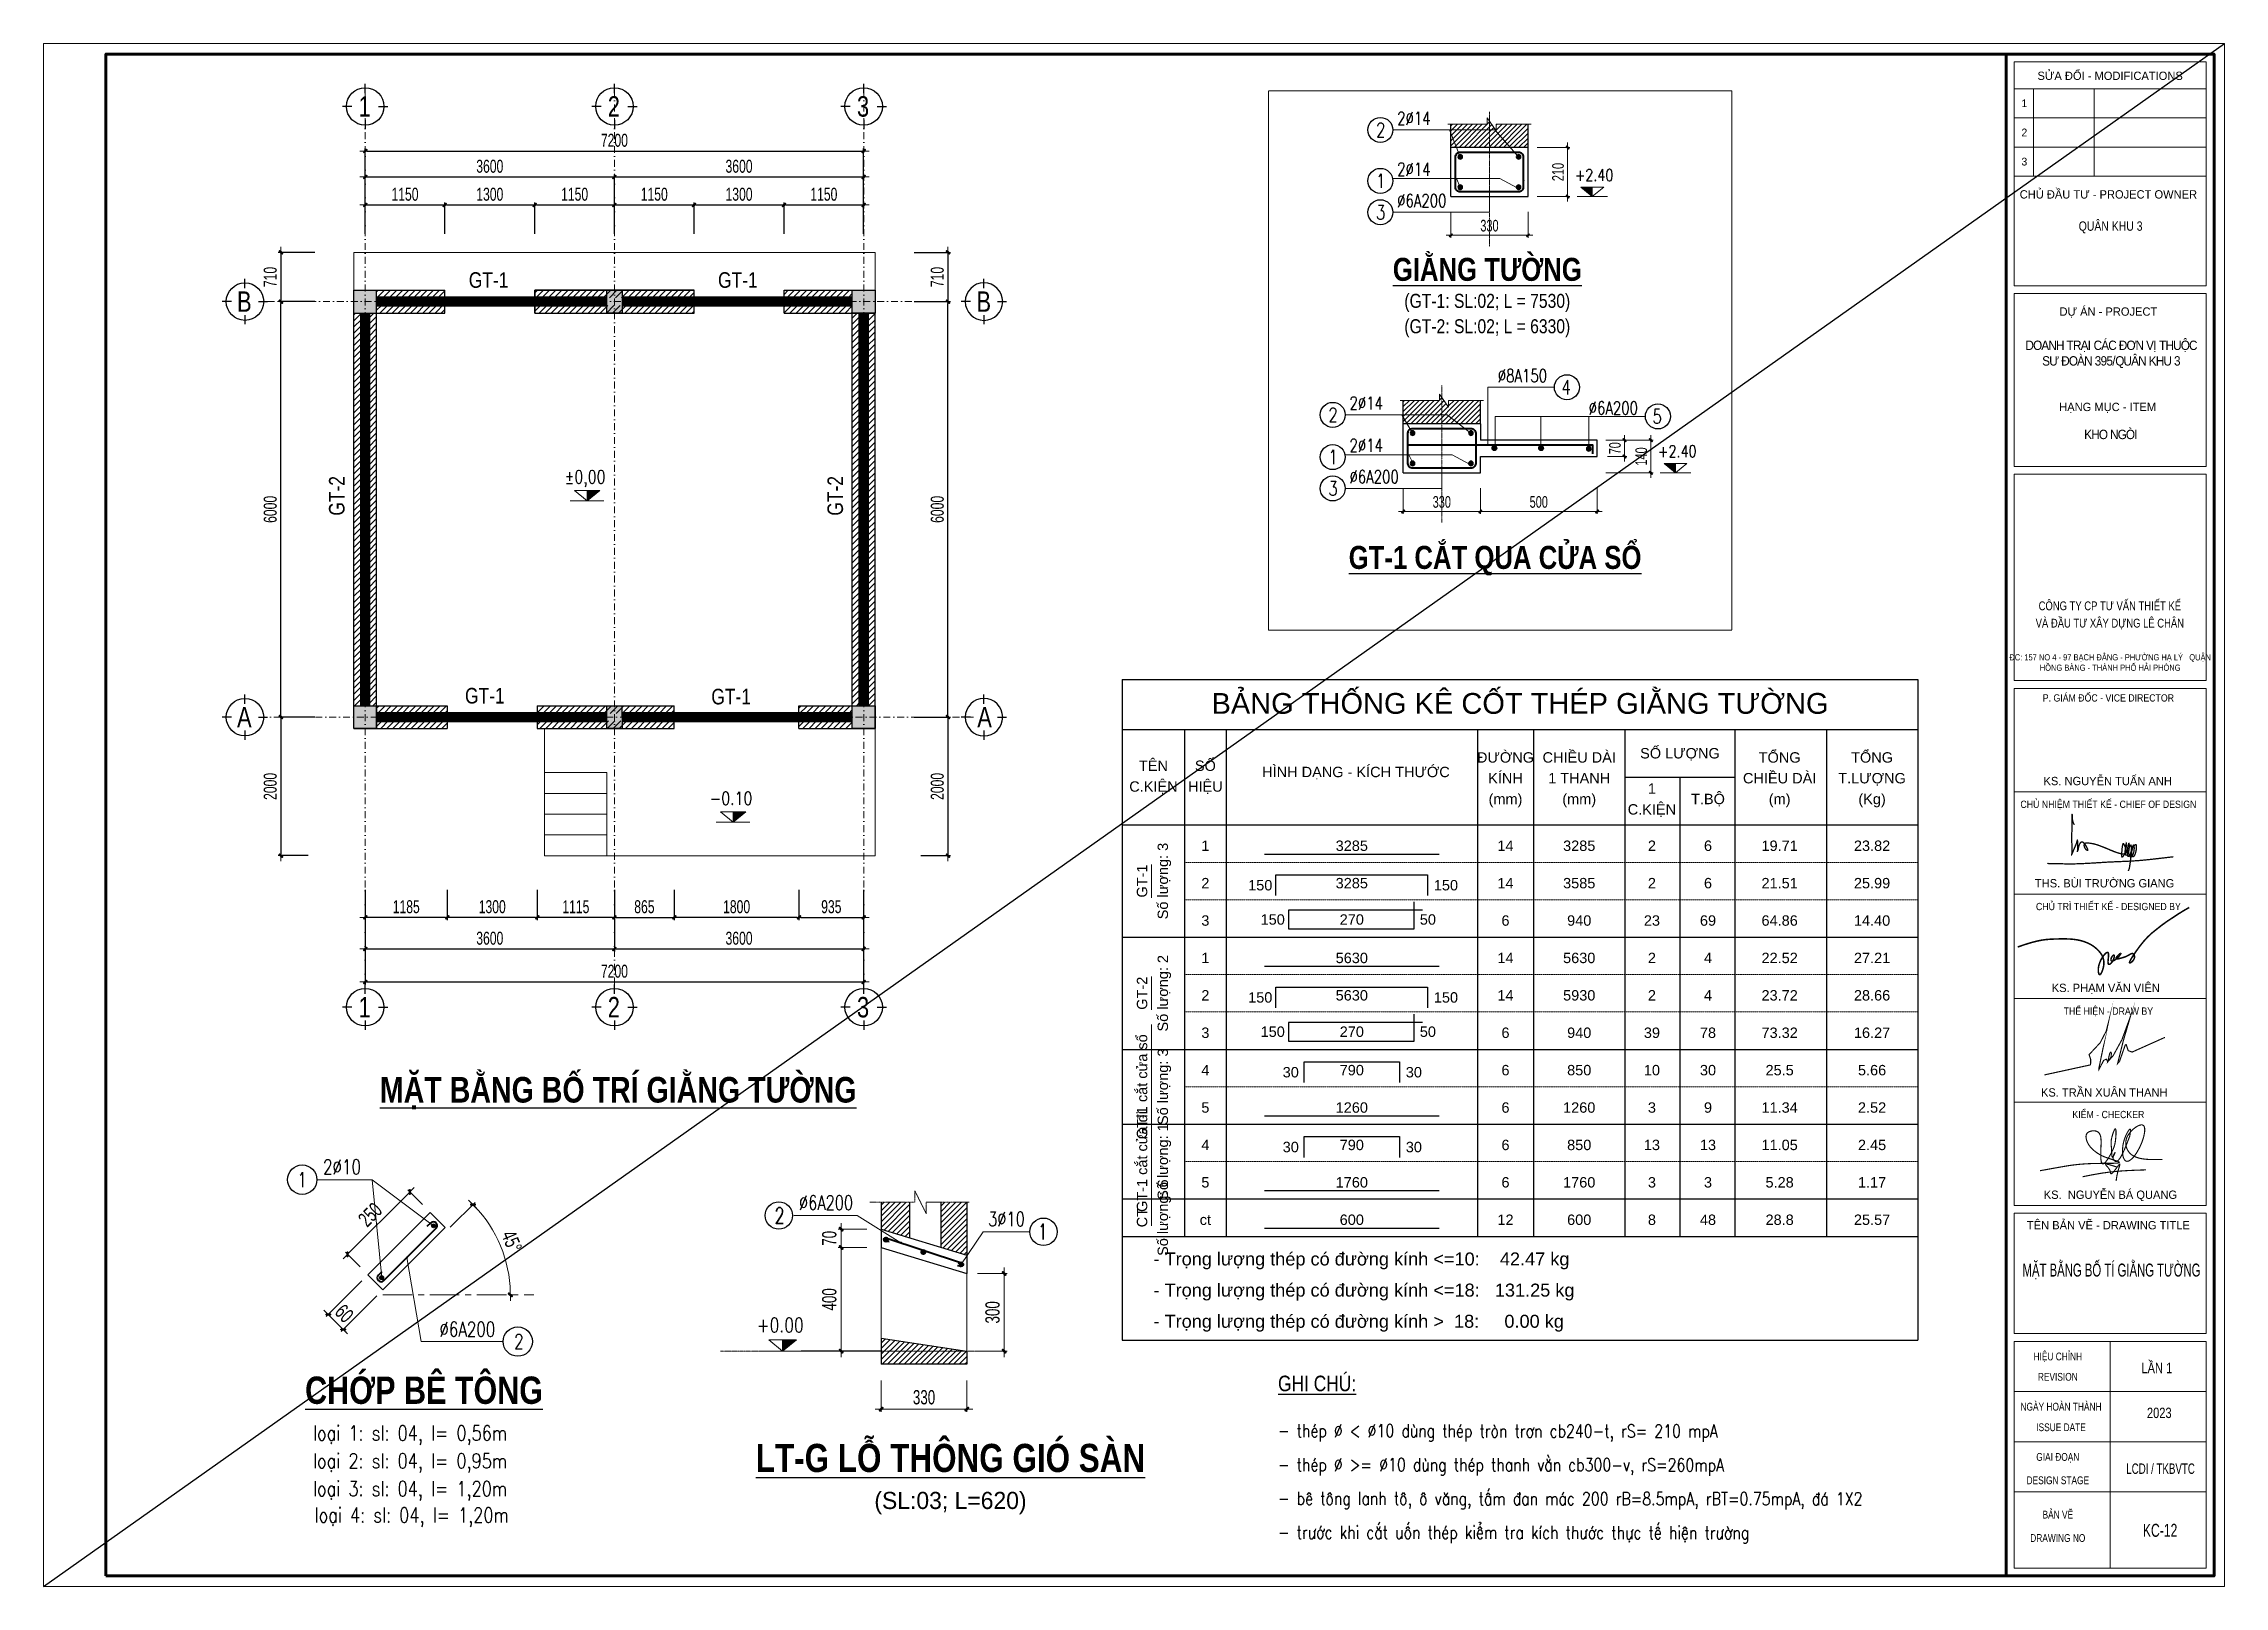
# Model space of a CAD drawing. Header units: millimetres. Extents: x -178395 to 493851, y -561170 to -280028.
# Drawn here: x 271251 to 302751, y -472940 to -450665 of the extents above; entities that cross this region are included whole.
import ezdxf
from ezdxf.enums import TextEntityAlignment as Align

# ---------------------------------------------------------------- set-up
doc = ezdxf.new("R2010")
doc.units = ezdxf.units.MM
doc.header["$MEASUREMENT"] = 0
doc.header["$PDMODE"] = 32
for name, pattern in [('CENTER', [2, 1.25, -0.25, 0.25, -0.25]), ('CENTERX2', [4, 2.5, -0.5, 0.5, -0.5]), ('DASHDOT', [1, 0.5, -0.25, 0, -0.25]), ('HIDDEN', [0.375, 0.25, -0.125])]:
    doc.linetypes.add(name, pattern=pattern)
doc.layers.get('Defpoints').update_dxf_attribs({"color": 1})
for name, color, linetype, lineweight in [('08. Net Text', 3, 'Continuous', 13), ('Dim', 252, 'Continuous', 13), ('EG Net truc', 8, 'DASHDOT', 13), ('hatch1', 136, 'Continuous', 9), ('ISO', 153, 'Continuous', 13), ('Khungten_LCDI', 7, 'Continuous', 5), ('KICHTHUOC', 8, 'Continuous', 18), ('LC Dim', 8, 'Continuous', 18), ('LC Hatch', 252, 'Continuous', 9), ('LC ISO', 153, 'Continuous', 13), ('LC MANH DUT', 35, 'HIDDEN', 5), ('LC Net dam 1', 30, 'Continuous', 30), ('LC Net dam2', 6, 'Continuous', 40), ('LC Net dam3', 1, 'Continuous', 60), ('LC Net manh', 133, 'Continuous', 5), ('LC Net thay', 63, 'Continuous', 25), ('LC Net truc', 79, 'DASHDOT', 13), ('LC Text1', 3, 'Continuous', 20), ('LC Text2', 7, 'Continuous', 25), ('MANH', 35, 'HIDDEN', 5), ('thay1', 63, 'Continuous', 18), ('thay2', 151, 'Continuous', 15), ('truc', 76, 'CENTER', 9)]:
    doc.layers.add(name, color=color, linetype=linetype, lineweight=lineweight)
for name, color, linetype in [('KCS_LANH_TO', 3, 'Continuous'), ('KCS_SNODE', 6, 'Continuous'), ('KCS_STEEL', 4, 'Continuous'), ('TEXT', 7, 'Continuous')]:
    doc.layers.add(name, color=color, linetype=linetype)
doc.layers.add('KCS_Plotter', color=11, linetype='Continuous', plot=False)
doc.styles.add('EG 1', font='VHAVANB.TTF')
doc.styles.add('Hoa', font='micross_0.ttf')
doc.styles.add('HOATBIF', font='hoatbif.shx', dxfattribs={"width": 0.7})
doc.styles.add('Khungten', font='VHAVAN.TTF', dxfattribs={"width": 0.9, "height": 5000})
doc.styles.add('LC 1', font='VHAVANB.TTF')
doc.styles.add('LC 3', font='vnsimli.shx', dxfattribs={"width": 0.75})
doc.styles.add('LC3', font='VHARIALB.TTF', dxfattribs={"width": 0.8})
doc.styles.add('T1', font='Vnsimli.shx', dxfattribs={"width": 0.8})
doc.styles.add('T2', font='VHARIAL.TTF', dxfattribs={"width": 0.8})
doc.styles.add('Tahoma', font='tahoma_0.ttf')
doc.styles.add('Text Khung Ten', font='VHAVAN.TTF')
doc.styles.add('Thuong', font='micross_0.ttf')
doc.styles.add('Title', font='VHBLACK.TTF', dxfattribs={"width": 0.8})
doc.styles.add('VNAVANTH', font='VHAVANB.TTF', dxfattribs={"width": 0.6})
doc.dimstyles.new('1-110', dxfattribs={"dimscale": 110, "dimtxt": 2.5, "dimasz": 0.35, "dimexe": 0.5, "dimexo": 1, "dimgap": 0.8, "dimtad": 1, "dimdec": 0, "dimzin": 0, "dimdsep": 46, "dimtxsty": 'HOATBIF', "dimblk1": 'DOT', "dimblk2": 'DOT', "dimsah": 1, "dimcen": -1, "dimdle": 1, "dimclrd": 256, "dimclre": 256, "dimclrt": 4, "dimadec": 3, "dimazin": 2, "dimtfac": 0.333333, "dimtdec": 0, "dimtix": 1, "dimtmove": 2, "dimatfit": 3, "dimldrblk": 'DOT', "dimfxl": 1, "dimtvp": 0.833333, "dimtolj": 1, "dimtzin": 0, "dimarcsym": 0})
doc.dimstyles.new('1-150', dxfattribs={"dimscale": 100, "dimtxt": 3.5, "dimasz": 0.35, "dimexe": 0.5, "dimexo": 0, "dimgap": 0.8, "dimtad": 1, "dimdec": 0, "dimzin": 0, "dimdsep": 46, "dimtxsty": 'HOATBIF', "dimblk1": 'DOT', "dimblk2": 'DOT', "dimsah": 1, "dimcen": -1, "dimdle": 1, "dimclrd": 256, "dimclre": 256, "dimclrt": 4, "dimadec": 3, "dimazin": 2, "dimtfac": 0.333333, "dimtdec": 0, "dimtix": 1, "dimtmove": 2, "dimatfit": 3, "dimldrblk": 'DOT', "dimfxl": 1, "dimtvp": 0.833333, "dimtolj": 1, "dimtzin": 0, "dimarcsym": 0})
doc.dimstyles.new('1-170', dxfattribs={"dimscale": 138, "dimtxt": 2.5, "dimasz": 0.35, "dimexe": 0.5, "dimexo": 0, "dimgap": 0.8, "dimtad": 1, "dimdec": 0, "dimzin": 0, "dimdsep": 46, "dimtxsty": 'HOATBIF', "dimblk1": 'DOT', "dimblk2": 'DOT', "dimsah": 1, "dimcen": -1, "dimdle": 1, "dimclrd": 256, "dimclre": 256, "dimclrt": 4, "dimadec": 3, "dimazin": 2, "dimtfac": 0.333333, "dimtdec": 0, "dimtix": 1, "dimtmove": 2, "dimatfit": 3, "dimldrblk": 'DOT', "dimfxl": 1, "dimtvp": 0.833333, "dimtolj": 1, "dimtzin": 0, "dimarcsym": 0})
doc.dimstyles.new('1-20', dxfattribs={"dimscale": 100, "dimtxt": 2.5, "dimasz": 0.35, "dimexe": 0.5, "dimexo": 0, "dimgap": 0.8, "dimtad": 1, "dimdec": 0, "dimlfac": 0.2, "dimzin": 0, "dimdsep": 46, "dimtxsty": 'HOATBIF', "dimblk1": 'DOT', "dimblk2": 'DOT', "dimsah": 1, "dimcen": -1, "dimdle": 1, "dimclrd": 256, "dimclre": 256, "dimclrt": 4, "dimadec": 3, "dimazin": 2, "dimtfac": 0.333333, "dimtdec": 0, "dimtix": 1, "dimtmove": 2, "dimatfit": 3, "dimldrblk": 'DOT', "dimfxl": 1, "dimtvp": 0.833333, "dimtolj": 1, "dimtzin": 0, "dimarcsym": 0})

msp = doc.modelspace()

# ---------------------------------------------------------------- texts
at = {"layer": 'LC Text1', "color": 4, "style": 'Hoa'}
msp.add_text('BẢNG THỐNG KÊ CỐT THÉP GIẰNG TƯỜNG', height=300, dxfattribs=at).set_placement((292577, -460341.6), align=Align.CENTER)
at = {"layer": 'LC Text1'}
for s, style, p in [('SỐ LƯỢNG', 'Hoa', (294887, -460986.6)), ('TÊN', 'Hoa', (287282, -461166.6)), ('SỐ', 'Hoa', (288032, -461166.6)), ('HÌNH DẠNG - KÍCH THƯỚC', 'Hoa', (290207, -461256.6)), ('ĐƯỜNG', 'Hoa', (292367, -461046.6)), ('KÍNH', 'Hoa', (292367, -461346.6)), ('CHIỀU DÀI', 'Hoa', (293432, -461046.6)), ('CHIỀU DÀI', 'Hoa', (296327, -461346.6)), ('TỔNG', 'Hoa', (296327, -461046.6)), ('TỔNG', 'Hoa', (297662, -461046.6)), ('C.KIỆN', 'Hoa', (287282, -461466.6)), ('HIỆU', 'Hoa', (288032, -461466.6)), ('1 THANH', 'Hoa', (293432, -461346.6)), ('1', 'Hoa', (294482, -461496.6)), ('T.BỘ', 'Hoa', (295292, -461646.6)), ('T.LƯỢNG', 'Hoa', (297662, -461346.6)), ('(mm)', 'Thuong', (292367, -461646.6)), ('(mm)', 'Thuong', (293432, -461646.6)), ('C.KIỆN', 'Hoa', (294482, -461796.6)), ('(m)', 'Thuong', (296327, -461646.6)), ('(Kg)', 'Thuong', (297662, -461646.6))]:
    msp.add_text(s, height=150, dxfattribs=dict(at, style=style)).set_placement(p, align=Align.CENTER)
at = {"layer": 'LC Text1', "style": 'Hoa'}
for s, p in [('Số lượng: 3', (287492, -462756.6)), ('GT-1', (287192, -462756.6)), ('Số lượng: 2', (287492, -464376.6)), ('GT-2', (287192, -464376.6)), ('GT-1 cắt cửa sổ', (287192, -465726.6)), ('Số lượng: 3', (287492, -465726.6)), ('GT-1 cắt cửa đi', (287192, -466806.6)), ('Số lượng: 1', (287492, -466806.6)), ('Số lượng: 6', (287492, -467616.6)), ('CT', (287192, -467616.6))]:
    msp.add_text(s, height=150, rotation=90.00021, dxfattribs=at).set_placement(p, align=Align.CENTER)
for s, p in [('1', (288032, -462366.6)), ('3285', (290147, -462366.6)), ('14', (292367, -462366.6)), ('3285', (293432, -462366.6)), ('2', (294482, -462366.6)), ('6', (295292, -462366.6)), ('19.71', (296327, -462366.6)), ('23.82', (297662, -462366.6)), ('2', (288032, -462906.6)), ('3285', (290147, -462906.6)), ('14', (292367, -462906.6)), ('3', (288032, -463446.6)), ('270', (290147, -463431.6)), ('6', (292367, -463446.6)), ('1', (288032, -463986.6)), ('5630', (290147, -463986.6)), ('14', (292367, -463986.6)), ('5630', (293432, -463986.6)), ('2', (294482, -463986.6)), ('4', (295292, -463986.6)), ('22.52', (296327, -463986.6)), ('27.21', (297662, -463986.6)), ('2', (288032, -464526.6)), ('5630', (290147, -464526.6)), ('14', (292367, -464526.6)), ('3', (288032, -465066.6)), ('270', (290147, -465051.6)), ('6', (292367, -465066.6)), ('4', (288032, -465606.6)), ('790', (290147, -465606.6)), ('6', (292367, -465606.6)), ('5', (288032, -466146.6)), ('1260', (290147, -466146.6)), ('6', (292367, -466146.6)), ('1260', (293432, -466146.6)), ('3', (294482, -466146.6)), ('9', (295292, -466146.6)), ('11.34', (296327, -466146.6)), ('2.52', (297662, -466146.6)), ('4', (288032, -466686.6)), ('790', (290147, -466686.6)), ('6', (292367, -466686.6)), ('5', (288032, -467226.6)), ('1760', (290147, -467226.6)), ('6', (292367, -467226.6)), ('1760', (293432, -467226.6)), ('3', (294482, -467226.6)), ('3', (295292, -467226.6)), ('5.28', (296327, -467226.6)), ('1.17', (297662, -467226.6)), ('ct', (288032, -467766.6)), ('600', (290147, -467766.6)), ('12', (292367, -467766.6)), ('600', (293432, -467766.6)), ('8', (294482, -467766.6)), ('48', (295292, -467766.6)), ('28.8', (296327, -467766.6)), ('25.57', (297662, -467766.6))]:
    msp.add_text(s, height=150, dxfattribs=at).set_placement(p, align=Align.BOTTOM_CENTER)
at = {"layer": 'LC Text1', "color": 7, "style": 'Hoa'}
for s, p in [('3585', (293432, -462906.6)), ('2', (294482, -462906.6)), ('6', (295292, -462906.6)), ('21.51', (296327, -462906.6)), ('25.99', (297662, -462906.6)), ('940', (293432, -463446.6)), ('23', (294482, -463446.6)), ('69', (295292, -463446.6)), ('64.86', (296327, -463446.6)), ('14.40', (297662, -463446.6)), ('5930', (293432, -464526.6)), ('2', (294482, -464526.6)), ('4', (295292, -464526.6)), ('23.72', (296327, -464526.6)), ('28.66', (297662, -464526.6)), ('940', (293432, -465066.6)), ('39', (294482, -465066.6)), ('78', (295292, -465066.6)), ('73.32', (296327, -465066.6)), ('16.27', (297662, -465066.6)), ('850', (293432, -465606.6)), ('10', (294482, -465606.6)), ('30', (295292, -465606.6)), ('25.5', (296327, -465606.6)), ('5.66', (297662, -465606.6)), ('850', (293432, -466686.6)), ('13', (294482, -466686.6)), ('13', (295292, -466686.6)), ('11.05', (296327, -466686.6)), ('2.45', (297662, -466686.6))]:
    msp.add_text(s, height=150, dxfattribs=at).set_placement(p, align=Align.BOTTOM_CENTER)
at = {"layer": 'LC Text1', "style": 'Hoa'}
for s, p in [('150', (288999.5, -462936.6)), ('150', (289179.5, -463431.6)), ('150', (288999.5, -464556.6)), ('150', (289179.5, -465051.6)), ('30', (289382, -465636.6)), ('30', (289382, -466716.6))]:
    msp.add_text(s, height=150, dxfattribs=at).set_placement(p, align=Align.BOTTOM_RIGHT)
for s, p in [('150', (291332, -462936.6)), ('50', (291129.5, -463431.6)), ('150', (291332, -464556.6)), ('50', (291129.5, -465051.6)), ('30', (290927, -465636.6)), ('30', (290927, -466716.6))]:
    msp.add_text(s, height=150, dxfattribs=at).set_placement(p, align=Align.BOTTOM_LEFT)
for s, p in [('- Trọng lượng thép có đường kính <=10:    42.47 kg', (287282, -468306.6)), ('- Trọng lượng thép có đường kính <=18:   131.25 kg', (287282, -468756.6)), ('- Trọng lượng thép có đường kính >  18:     0.00 kg', (287282, -469206.6))]:
    msp.add_text(s, height=187.5, dxfattribs=at).set_placement(p)
at = {"layer": 'LC Text1', "color": 3, "style": 'LC 3', "width": 0.8}
for s, p in [('- thÐp %%C < %%C10 dïng thÐp trßn tr¬n cb240-t, rS= 210 mpA', (289080.8, -470786.1)), ('- thÐp %%C >= %%C10 dïng thÐp thanh v»n cb300-v, rS=260mpA', (289080.8, -471274.6)), ('- bª t«ng lanh t«, « v¨ng, tÊm ®an m¸c 200 rB=8.5mpA, rBT=0.75mpA, ®¸ 1X2', (289080.8, -471763.2)), ('- tr\xadíc khi c¾t uèn thÐp kiÓm tra kÝch th\xadíc thùc tÕ hiÖn tr\xadêng', (289080.8, -472252.4))]:
    msp.add_text(s, height=186.963, rotation=359.95192, dxfattribs=at).set_placement(p)
at = {"layer": 'LC Text2', "style": 'T2', "width": 0.8}
for s, height, p in [('gt-1', 225, (277392.2, -454191)), ('gt-1', 225, (280992.2, -454191)), ('gt-1', 225, (277337.3, -460193)), ('gt-1', 225, (280895.3, -460205.8)), ('%%Ughi chó:', 224.341, (289081.5, -470122.5))]:
    msp.add_text(s, height=height, dxfattribs=at).set_placement(p)
for p in [(275597.8, -457481.4), (282797.8, -457481.4)]:
    msp.add_text('gt-2', height=225, rotation=90, dxfattribs=at).set_placement(p)

# ---------------------------------------------------------------- blocks, each defined once
blk = doc.blocks.new('NGUYEN BA QUANG')
at = {"layer": 'LC ISO', "const_width": 54}
for points in [[(-3416, -557, -0.0010233), (-2231, -345, -0.0083849), (-1869, -289, -0.0261139), (-905, -212, -0.0071659), (-491, -205, 0.0017735), (-49, -203, 0.0097361), (200, -197, 0.025773), (331, -186, 0.0544649), (383, -173, 0.09183), (397, -166, 0.3862622), (399, -152, 0.1297931), (379, -135, 0.0368009), (321, -108, 0.0161279), (184, -59, -0.0067357), (-183, 62, -0.0239236), (-416, 154, -0.0467855), (-684, 310, -0.0415094), (-918, 503, -0.092678), (-1136, 813, -0.0777785), (-1199, 1035, -0.0701065), (-1196, 1141, -0.2015724), (-1106, 1286, -0.0918868), (-982, 1343, -0.1188506), (-732, 1351, -0.227561), (-543, 1208, -0.0557164), (-508, 1121, -0.0357413), (-487, 1019, -0.0227565), (-478, 904, -0.0186777), (-477, 714, 0.0053615), (-493, 294, 0.0225006), (-487, 25, 0.0249561), (-474, -85, 0.051878), (-451, -169, 0.0840037), (-427, -209, 0.302699), (-372, -224, 0.0910284), (-331, -204, 0.0457694), (-285, -164, 0.0314074), (-218, -87, 0.0264732), (-114, 66, 0.0388783), (124, 530, 0.0633875), (207, 831, 0.0303767), (243, 1236, 0.019395), (241, 1350, 0.050857), (231, 1429, 0.0892589), (221, 1451, 0.4461927), (202, 1454, 0.0896702), (185, 1438, 0.0483152), (156, 1388, 0.0245678), (114, 1288, 0.037087), (24, 971, 0.0681105), (7, 722, 0.0074038), (19, 571, -0.0098205), (27, 442, 0.0137748), (38, 214, 0.0239914), (46, 154, 0.0686415), (58, 113, 0.1684949), (71, 99, 0.190472), (82, 99, 0.1357526), (102, 116, 0.0425465), (133, 165, 0.0372468), (185, 280, 0.0834618), (192, 310, 0.7523962), (189, 311, 0.0771033), (170, 286, 0.0677775), (106, 135, 0.0796422), (97, 52, 0.0761501), (107, 12, 0.0908181), (168, -77, 0.1629919), (233, -111, 0.1345346), (287, -101, 0.0461347), (315, -85, 0.0588999), (372, -33, 0.0334464), (431, 44, 0.0204929), (492, 142, 0.0189308), (584, 325, 0.0123147), (712, 617, 0.006262), (906, 1114)], [(906, 1114, 0.0068212), (929, 1272, 0.0117745), (937, 1340, 0.0262664), (938, 1394, 0.0521035), (935, 1423, 0.0767832), (930, 1436, 0.1639711), (923, 1442, 0.1700422), (914, 1442, 0.0804787), (902, 1436, 0.05585), (881, 1417, 0.0310563), (847, 1375, 0.0252032), (791, 1286, 0.116129), (556, 476, 0.0619741), (575, 166, 0.0453647), (610, 47, 0.0706763), (660, -41, 0.0914148), (710, -86, 0.1469051), (783, -104, 0.0684475), (833, -95, 0.0496358), (885, -72, 0.0539859), (978, -6, 0.0292093), (1056, 69, 0.0213044), (1134, 162, 0.0254909), (1250, 329, 0.0688733), (1561, 1027, 0.0177299), (1596, 1171, 0.0376973), (1624, 1368, 0.0290371), (1623, 1453, 0.0428799), (1613, 1525, 0.0667264), (1590, 1583, 0.1004946), (1556, 1623, 0.1118715), (1508, 1644, 0.0546311), (1469, 1647, 0.0411791), (1426, 1643, 0.04561), (1355, 1623, 0.0496701), (1225, 1558, 0.1094288), (829, 1164, 0.0504697), (753, 1012, 0.3681263), (1079, 156, 0.0406548), (1223, 90, 0.031441), (1383, 42, 0.0235031), (1557, 9, 0.0170839), (1742, -10, 0.0119355), (1936, -19, 0.0091334), (2206, -21, 0.0029154), (2480, -16)], [(-1368, -847, -0.0040515), (-800, -737, -0.0263843), (342, -582, -0.0063389), (726, -556, -0.0042152), (1111, -537, -0.0026292), (1689, -517)], [(274, -380, 0.0025836), (99, -322, 0.0048292), (-9, -289, 0.0095493), (-104, -262, 0.0201896), (-180, -245, 0.0203908), (-210, -242, 0.0377921), (-233, -241, 0.0838906), (-249, -244, 0.1298664), (-256, -250, 0.1706473), (-258, -257, 0.0741418), (-257, -264, 0.0433302), (-253, -271, 0.0389821), (-240, -290, 0.0183814), (-209, -327, -0.0061446), (-155, -388, -0.0171614), (-112, -442, -0.0291793), (-72, -502, -0.0562767), (-39, -577, -0.0254161), (-31, -610, -0.0032474), (-24, -652, 0.0333155), (-18, -677, 0.0556315), (-12, -689, 0.0875211), (-5, -698, 0.1582798), (8, -703, 0.0777698), (18, -702, 0.0514953), (30, -698, 0.0483803), (50, -685, 0.02792), (72, -667, 0.0212153), (104, -635, 0.0127575), (138, -596, 0.0113536), (192, -528, 0.0059453), (265, -430, -0.0079036), (360, -301, -0.0114833), (384, -270, -0.0278225), (404, -249, -0.066961), (415, -240, -0.1235452), (420, -238, -0.2485841), (424, -240, -0.1208396), (426, -246, -0.0645966), (426, -260, -0.0270083), (421, -289, -0.0113062), (411, -326, -0.0070848), (384, -419, 0.0077733), (340, -569, 0.0316199), (266, -923, 0.0047948), (248, -1055)]]:
    blk.add_lwpolyline(points, format="xyb", dxfattribs=at)
blk = doc.blocks.new('Mr. Giang')
at = {"layer": 'LC ISO', "const_width": 50}
for points in [[(1172, 1305), (1171, 1307), (1170, 1308), (1169, 1310), (1168, 1312), (1167, 1313), (1166, 1315), (1165, 1316), (1164, 1318), (1163, 1319), (1162, 1322), (1161, 1323), (1161, 1324), (1160, 1326), (1159, 1327), (1158, 1329), (1157, 1331), (1156, 1332), (1156, 1334), (1155, 1336), (1154, 1337), (1153, 1339), (1153, 1341), (1152, 1342), (1151, 1344), (1151, 1346), (1150, 1347), (1149, 1349), (1148, 1351), (1148, 1353), (1147, 1354), (1146, 1356), (1146, 1358), (1145, 1359), (1144, 1361), (1144, 1363), (1143, 1365), (1142, 1366), (1142, 1368), (1141, 1370), (1140, 1371), (1140, 1373), (1139, 1375), (1139, 1377), (1138, 1378), (1137, 1380), (1137, 1382), (1136, 1383), (1135, 1385), (1135, 1387), (1134, 1389), (1133, 1390), (1133, 1392), (1132, 1394), (1131, 1395), (1130, 1398), (1130, 1399), (1129, 1401), (1129, 1402), (1128, 1404), (1127, 1406), (1127, 1407), (1126, 1409), (1126, 1411), (1125, 1413), (1124, 1414), (1124, 1416), (1123, 1418), (1122, 1419), (1122, 1421), (1121, 1423), (1121, 1425), (1120, 1426), (1120, 1428), (1119, 1430), (1119, 1431), (1118, 1433), (1117, 1435), (1117, 1437), (1116, 1439), (1116, 1440), (1115, 1442), (1115, 1444), (1114, 1446), (1114, 1447), (1113, 1449), (1113, 1451), (1112, 1453), (1112, 1455), (1111, 1456), (1111, 1458), (1111, 1460), (1110, 1462), (1110, 1463), (1109, 1465), (1109, 1467), (1108, 1469), (1108, 1471), (1108, 1472), (1107, 1473), (1107, 1476), (1107, 1478), (1106, 1480), (1106, 1481), (1105, 1483), (1105, 1485), (1105, 1487), (1104, 1489), (1104, 1490), (1104, 1492), (1103, 1494), (1103, 1496), (1103, 1498), (1102, 1499), (1102, 1501), (1102, 1503), (1102, 1505), (1101, 1507), (1101, 1508), (1101, 1510), (1101, 1512), (1101, 1513), (1100, 1516), (1100, 1518), (1100, 1519), (1100, 1521), (1099, 1523), (1099, 1525), (1099, 1527), (1099, 1528), (1099, 1530), (1099, 1532), (1099, 1534), (1098, 1536), (1098, 1538), (1098, 1539), (1098, 1541), (1098, 1543), (1098, 1545), (1098, 1547), (1098, 1549), (1098, 1550), (1097, 1553), (1097, 1554), (1097, 1556), (1097, 1558), (1097, 1560), (1097, 1561), (1097, 1563), (1097, 1565), (1097, 1567), (1097, 1569), (1097, 1571), (1097, 1572), (1097, 1574), (1097, 1576), (1097, 1578), (1097, 1580), (1097, 1582), (1097, 1583), (1096, 1585), (1096, 1587), (1096, 1589), (1096, 1591), (1096, 1593), (1096, 1594), (1096, 1596), (1096, 1598), (1096, 1600), (1096, 1602), (1096, 1604), (1096, 1605), (1096, 1607), (1096, 1609), (1096, 1611), (1096, 1612), (1096, 1615), (1095, 1616), (1095, 1618), (1095, 1620), (1095, 1622), (1095, 1624), (1095, 1625), (1095, 1627), (1095, 1629), (1095, 1631), (1095, 1633), (1095, 1635), (1094, 1636), (1094, 1638), (1094, 1640), (1094, 1641), (1094, 1644), (1094, 1646), (1094, 1647), (1094, 1649), (1094, 1651), (1094, 1653), (1094, 1655), (1094, 1657), (1094, 1659), (1094, 1660), (1094, 1662), (1094, 1664), (1094, 1666), (1094, 1668), (1093, 1670), (1093, 1671), (1093, 1673), (1093, 1675), (1093, 1677), (1093, 1679), (1093, 1680), (1093, 1683), (1093, 1684), (1093, 1686), (1093, 1688), (1092, 1689), (1092, 1691), (1092, 1693), (1092, 1695), (1091, 1697), (1091, 1698), (1090, 1700), (1090, 1702), (1089, 1703), (1088, 1706), (1087, 1707), (1087, 1709), (1086, 1710), (1085, 1711), (1085, 1711), (1084, 1711), (1083, 1711), (1083, 1711), (1082, 1710), (1082, 1709), (1082, 1708), (1081, 1706), (1081, 1705), (1081, 1703), (1080, 1701), (1080, 1699), (1080, 1696), (1080, 1694), (1080, 1691), (1080, 1689), (1079, 1686), (1079, 1683), (1079, 1680), (1079, 1677), (1079, 1674), (1079, 1671), (1079, 1668), (1079, 1665), (1079, 1661), (1079, 1659), (1079, 1655), (1079, 1653), (1079, 1650), (1079, 1647), (1079, 1644), (1079, 1641), (1079, 1639), (1079, 1636), (1079, 1633), (1079, 1631), (1079, 1628), (1079, 1626), (1079, 1623), (1079, 1621), (1079, 1618), (1079, 1616), (1079, 1614), (1079, 1611), (1079, 1609), (1079, 1607), (1079, 1605), (1079, 1603), (1079, 1601), (1079, 1599), (1079, 1597), (1079, 1595), (1079, 1593), (1079, 1591), (1079, 1589), (1079, 1587), (1079, 1585), (1079, 1583), (1079, 1581), (1079, 1579), (1079, 1578), (1079, 1576), (1079, 1574), (1079, 1572), (1079, 1571), (1079, 1569), (1079, 1567), (1079, 1566), (1079, 1564), (1079, 1563), (1079, 1561), (1079, 1560), (1079, 1558), (1079, 1557), (1079, 1555), (1079, 1554), (1079, 1552), (1079, 1551), (1079, 1549), (1079, 1548), (1079, 1546), (1079, 1545), (1079, 1543), (1079, 1542), (1079, 1541), (1079, 1539), (1079, 1538), (1079, 1536), (1079, 1535), (1079, 1534), (1080, 1532), (1080, 1531), (1080, 1530), (1080, 1528), (1080, 1527), (1080, 1525), (1080, 1524), (1080, 1523), (1080, 1521), (1080, 1520), (1080, 1519), (1080, 1517), (1080, 1516), (1080, 1514), (1080, 1513), (1080, 1512), (1080, 1510), (1080, 1509), (1080, 1507), (1080, 1506), (1080, 1505), (1080, 1503), (1080, 1502), (1080, 1500), (1080, 1499), (1080, 1497), (1080, 1496), (1080, 1494), (1080, 1493), (1080, 1491), (1080, 1490), (1080, 1488), (1080, 1487), (1080, 1485), (1080, 1483), (1080, 1482), (1080, 1480), (1080, 1479), (1080, 1477), (1080, 1476), (1081, 1474), (1081, 1472), (1081, 1471), (1081, 1469), (1081, 1468), (1081, 1466), (1081, 1464), (1081, 1463), (1081, 1461), (1081, 1459), (1081, 1458), (1081, 1456), (1081, 1454), (1081, 1453), (1081, 1451), (1081, 1449), (1081, 1448), (1081, 1446), (1081, 1444), (1081, 1442), (1081, 1441), (1081, 1439), (1081, 1437), (1081, 1435), (1081, 1434), (1081, 1432), (1081, 1430), (1081, 1428), (1081, 1427), (1081, 1425), (1081, 1423), (1081, 1421), (1081, 1420), (1081, 1418), (1081, 1416), (1081, 1414), (1081, 1412), (1081, 1411), (1081, 1409), (1081, 1407), (1081, 1405), (1081, 1403), (1081, 1401), (1082, 1400), (1082, 1398), (1082, 1396), (1082, 1394), (1082, 1392), (1082, 1390), (1082, 1389), (1082, 1387), (1082, 1385), (1082, 1383), (1082, 1381), (1082, 1379), (1082, 1377), (1082, 1375), (1082, 1373), (1082, 1372), (1082, 1370), (1082, 1368), (1082, 1366), (1082, 1364), (1082, 1362), (1082, 1360), (1082, 1358), (1082, 1356), (1082, 1354), (1082, 1352), (1082, 1351), (1082, 1349), (1082, 1347), (1082, 1345), (1082, 1343), (1082, 1341), (1082, 1339), (1082, 1337), (1082, 1335), (1082, 1333), (1082, 1331), (1082, 1329), (1082, 1327), (1082, 1325), (1082, 1323), (1082, 1321), (1082, 1319), (1082, 1317), (1082, 1315), (1082, 1314), (1082, 1312), (1082, 1310), (1082, 1308), (1082, 1306), (1082, 1304), (1082, 1302), (1082, 1300), (1082, 1298), (1082, 1296), (1082, 1294), (1082, 1292), (1082, 1290), (1082, 1288), (1082, 1286), (1082, 1284), (1082, 1282), (1082, 1280), (1082, 1278), (1082, 1276), (1082, 1274), (1082, 1272), (1082, 1270), (1082, 1268), (1082, 1266), (1082, 1264), (1082, 1262), (1082, 1260), (1082, 1258), (1082, 1256), (1082, 1254), (1082, 1252), (1082, 1250), (1082, 1248), (1082, 1246), (1082, 1244), (1082, 1242), (1082, 1240), (1082, 1238), (1082, 1236), (1082, 1234), (1082, 1232), (1082, 1230), (1082, 1228), (1082, 1227), (1082, 1225), (1082, 1223), (1082, 1221), (1082, 1219), (1082, 1217), (1082, 1215), (1082, 1213), (1082, 1211), (1081, 1209), (1081, 1207), (1081, 1205), (1081, 1203), (1081, 1201), (1081, 1199), (1081, 1197), (1081, 1195), (1081, 1193), (1081, 1191), (1081, 1189), (1081, 1188), (1081, 1186), (1081, 1184), (1081, 1182), (1081, 1180), (1081, 1178), (1081, 1176), (1081, 1174), (1081, 1172), (1081, 1170), (1081, 1168), (1081, 1166), (1081, 1165), (1081, 1163), (1081, 1161), (1081, 1159), (1080, 1157), (1080, 1155), (1080, 1153), (1080, 1151), (1080, 1149), (1080, 1148), (1080, 1146), (1080, 1144), (1080, 1142), (1080, 1140), (1080, 1138), (1080, 1136), (1080, 1134), (1080, 1133), (1080, 1131), (1080, 1129), (1080, 1127), (1080, 1125), (1080, 1123), (1079, 1121), (1079, 1120), (1079, 1118), (1079, 1116), (1079, 1114), (1079, 1112), (1079, 1110), (1079, 1108), (1079, 1107), (1079, 1105), (1079, 1103), (1079, 1101), (1079, 1099), (1079, 1097), (1079, 1096), (1079, 1094), (1078, 1092), (1078, 1090), (1078, 1088), (1078, 1086), (1078, 1085), (1078, 1083), (1078, 1081), (1078, 1079), (1078, 1077), (1078, 1075), (1078, 1074), (1078, 1072), (1078, 1070), (1078, 1068), (1078, 1066), (1078, 1064), (1077, 1063), (1077, 1061), (1077, 1059), (1077, 1057), (1077, 1055), (1077, 1054), (1077, 1052), (1077, 1050), (1077, 1048), (1077, 1046), (1077, 1045), (1077, 1043), (1077, 1041), (1077, 1039), (1077, 1037), (1076, 1036), (1076, 1034), (1076, 1032), (1076, 1030), (1076, 1028), (1076, 1026), (1076, 1025), (1076, 1023), (1076, 1021), (1076, 1019), (1076, 1017), (1076, 1016), (1076, 1014), (1076, 1012), (1075, 1010), (1075, 1009), (1075, 1007), (1075, 1005), (1075, 1003), (1075, 1001), (1075, 1000), (1075, 998), (1075, 996), (1075, 994), (1075, 992), (1075, 991), (1075, 989), (1075, 987), (1075, 985), (1074, 983), (1074, 982), (1074, 980), (1074, 978), (1074, 976), (1074, 974), (1074, 973), (1074, 971), (1074, 969), (1074, 967), (1074, 965), (1074, 964), (1074, 962), (1074, 960), (1074, 958), (1074, 956), (1073, 955), (1073, 953), (1073, 951), (1073, 949), (1073, 947), (1073, 946), (1073, 944), (1073, 942), (1073, 940), (1073, 938), (1073, 937), (1073, 935), (1073, 933), (1073, 931), (1073, 929), (1073, 928), (1073, 926), (1073, 924), (1072, 922), (1072, 920), (1072, 919), (1072, 917), (1072, 915), (1072, 913), (1072, 911), (1072, 910), (1072, 908), (1072, 906), (1072, 904), (1072, 902), (1072, 900), (1072, 899), (1072, 897), (1072, 895), (1072, 893), (1072, 891), (1072, 890), (1072, 888), (1072, 886), (1072, 884), (1071, 882), (1071, 880), (1071, 879), (1071, 877), (1071, 875), (1071, 873), (1071, 871), (1071, 869), (1071, 868), (1071, 866), (1071, 864), (1071, 862), (1071, 860), (1071, 858), (1071, 857), (1071, 855), (1071, 853), (1071, 851), (1071, 849), (1071, 847), (1071, 846), (1071, 844), (1071, 842), (1071, 840), (1071, 838), (1071, 836), (1071, 835), (1071, 833), (1071, 831), (1071, 829), (1071, 827), (1071, 825), (1071, 824), (1071, 822), (1071, 820), (1071, 818), (1071, 816), (1071, 814), (1071, 813), (1071, 811), (1071, 809), (1071, 807), (1071, 805), (1071, 803), (1071, 802), (1071, 800), (1071, 798), (1071, 796), (1071, 794), (1071, 792), (1071, 791), (1071, 789), (1071, 787), (1071, 785), (1071, 783), (1071, 781), (1071, 780), (1071, 778), (1071, 776), (1071, 774), (1071, 772), (1071, 770), (1071, 768), (1071, 767), (1071, 765), (1071, 763), (1071, 761), (1071, 759), (1071, 757), (1071, 756), (1071, 754), (1071, 752), (1071, 750), (1071, 748), (1071, 746), (1071, 745), (1071, 742), (1071, 741), (1071, 739), (1071, 737), (1071, 735), (1071, 734), (1071, 732), (1071, 730), (1071, 728), (1071, 726), (1071, 724), (1072, 723), (1072, 721), (1072, 719), (1072, 717), (1072, 715), (1072, 713), (1072, 712), (1072, 710), (1072, 708), (1072, 706), (1072, 704), (1072, 702), (1072, 701), (1072, 699), (1072, 697), (1072, 695), (1072, 693), (1072, 691), (1072, 690), (1073, 688), (1073, 686), (1073, 684), (1073, 682), (1073, 680), (1073, 679), (1073, 677), (1073, 675), (1073, 673), (1073, 671), (1073, 669), (1073, 668), (1073, 666), (1073, 664), (1073, 662), (1074, 660), (1074, 658), (1074, 657), (1074, 655), (1074, 653), (1074, 651), (1074, 649), (1074, 647), (1074, 646), (1074, 644), (1074, 642), (1074, 640), (1074, 638), (1074, 637), (1075, 635), (1075, 633), (1075, 631), (1075, 629), (1075, 627), (1075, 626), (1075, 624), (1075, 622), (1075, 620), (1075, 618), (1075, 616), (1075, 615), (1075, 613), (1076, 611), (1076, 609), (1076, 607), (1076, 605), (1076, 604), (1076, 602), (1076, 600), (1076, 598), (1076, 596), (1076, 594), (1076, 593), (1076, 591), (1076, 589), (1076, 587), (1077, 585), (1077, 583), (1077, 582), (1077, 580), (1077, 578), (1077, 576), (1077, 574), (1077, 572), (1077, 571), (1077, 569), (1077, 567), (1077, 565), (1077, 563), (1077, 561), (1077, 560), (1078, 558), (1078, 556), (1078, 554), (1078, 552), (1078, 551), (1078, 549), (1078, 547), (1078, 545), (1078, 543), (1078, 541), (1078, 540), (1078, 538), (1078, 536), (1078, 534), (1078, 532), (1078, 530), (1078, 529), (1078, 527), (1079, 525), (1079, 523), (1079, 521), (1079, 519), (1079, 518), (1079, 516), (1079, 514), (1079, 512), (1079, 510), (1079, 508), (1079, 507), (1079, 505), (1079, 503), (1079, 501), (1079, 499), (1079, 497), (1079, 496), (1079, 494), (1079, 492), (1079, 490), (1079, 488), (1080, 486), (1080, 485), (1080, 483), (1080, 481), (1080, 479), (1080, 477), (1080, 475), (1080, 474), (1080, 472), (1080, 470), (1080, 468), (1080, 466), (1080, 464), (1080, 463), (1080, 461), (1080, 459), (1080, 457), (1080, 455), (1080, 453), (1080, 452), (1081, 450), (1081, 448), (1081, 446), (1081, 444), (1081, 442), (1081, 441), (1081, 439), (1081, 437), (1081, 435), (1081, 433), (1081, 431), (1081, 430), (1081, 428), (1082, 426), (1082, 424), (1082, 422), (1082, 420), (1082, 419), (1082, 417), (1082, 415), (1082, 413), (1082, 411), (1082, 410), (1082, 408), (1083, 406), (1083, 404), (1083, 402), (1083, 400), (1083, 399), (1083, 397), (1083, 395), (1083, 393), (1083, 391), (1083, 389), (1084, 388), (1084, 386), (1084, 384), (1084, 382), (1084, 380), (1084, 378), (1084, 377), (1084, 375), (1084, 373), (1084, 371), (1084, 369), (1084, 367), (1084, 366), (1085, 364), (1085, 362), (1085, 360), (1085, 358), (1085, 356), (1085, 355), (1085, 353), (1085, 350), (1085, 349), (1085, 347), (1085, 345), (1085, 344), (1085, 342), (1085, 340), (1085, 338), (1085, 336), (1085, 334), (1085, 332), (1085, 331), (1085, 329), (1085, 327), (1085, 325), (1085, 323), (1084, 321), (1084, 320), (1084, 318), (1084, 316), (1084, 314), (1084, 312), (1084, 310), (1084, 309), (1084, 307), (1084, 305), (1084, 303), (1084, 301), (1084, 299), (1084, 298), (1084, 296), (1084, 295), (1084, 292), (1084, 291), (1084, 289), (1084, 287), (1084, 285), (1084, 284), (1084, 282), (1084, 280), (1084, 278), (1084, 277), (1084, 275), (1084, 273), (1084, 271), (1084, 270), (1084, 268), (1084, 266), (1084, 264), (1084, 262), (1084, 261), (1084, 259), (1084, 257), (1084, 255), (1084, 254), (1084, 252), (1084, 250), (1084, 248), (1084, 246), (1083, 244), (1083, 243), (1083, 241), (1083, 239), (1083, 237), (1083, 235), (1083, 233), (1082, 231), (1082, 229), (1082, 227), (1082, 225), (1081, 223), (1081, 221), (1081, 219), (1080, 217), (1080, 215), (1080, 213), (1079, 211), (1079, 209), (1078, 207), (1078, 205), (1077, 202), (1077, 200), (1077, 198), (1076, 196), (1076, 194), (1075, 192), (1075, 190), (1074, 188), (1074, 186), (1073, 184), (1073, 182), (1072, 180), (1072, 178), (1071, 177), (1071, 175), (1071, 173), (1070, 172), (1070, 170), (1069, 169), (1069, 167), (1069, 166), (1068, 164), (1068, 163), (1068, 162), (1068, 161), (1067, 160), (1067, 159), (1067, 158), (1067, 157), (1067, 157), (1067, 156), (1067, 156), (1067, 155), (1067, 155), (1067, 155), (1067, 155), (1067, 154), (1067, 154), (1067, 154), (1068, 155), (1068, 155), (1068, 155), (1068, 155), (1068, 156), (1069, 156), (1069, 157), (1069, 157), (1070, 158), (1070, 159), (1071, 159), (1071, 160), (1072, 161), (1072, 162), (1072, 163), (1073, 164), (1074, 165), (1074, 167), (1075, 168), (1075, 169), (1076, 171), (1076, 172), (1077, 173), (1078, 175), (1078, 176), (1079, 178), (1080, 180), (1081, 181), (1081, 183), (1082, 185), (1083, 187), (1084, 189), (1084, 190), (1085, 192), (1086, 194), (1087, 196), (1088, 198), (1089, 201), (1089, 203), (1090, 205), (1091, 207), (1092, 209), (1093, 211), (1094, 214), (1095, 216), (1096, 218), (1097, 221), (1098, 223), (1099, 225), (1100, 228), (1101, 230), (1102, 233), (1103, 235), (1104, 238), (1105, 240), (1106, 243), (1107, 245), (1108, 248), (1109, 250), (1110, 253), (1111, 255), (1112, 258), (1113, 261), (1114, 263), (1115, 266), (1116, 268), (1117, 271), (1118, 274), (1119, 276), (1120, 279), (1121, 281), (1123, 284), (1124, 287), (1125, 289), (1126, 292), (1127, 295), (1128, 297), (1129, 300), (1130, 302), (1131, 305), (1132, 307), (1133, 310), (1134, 313), (1135, 315), (1136, 318), (1137, 320), (1138, 323), (1139, 325), (1140, 327), (1141, 330), (1142, 332), (1143, 335), (1144, 337), (1145, 340), (1146, 342), (1147, 344), (1148, 346), (1149, 348), (1150, 350), (1151, 353), (1152, 355), (1153, 357), (1153, 359), (1154, 361), (1155, 363), (1156, 365), (1157, 367), (1158, 369), (1159, 371), (1160, 373), (1160, 375), (1161, 377), (1162, 379), (1163, 381), (1164, 383), (1165, 385), (1165, 386), (1166, 388), (1167, 390), (1168, 392), (1169, 394), (1169, 395), (1170, 397), (1171, 399), (1172, 400), (1172, 402), (1173, 404), (1174, 405), (1175, 407), (1175, 409), (1176, 410), (1177, 412), (1178, 414), (1178, 415), (1179, 417), (1180, 418), (1180, 420), (1181, 421), (1182, 423), (1183, 425), (1183, 426), (1184, 428), (1185, 429), (1185, 431), (1186, 432), (1187, 434), (1187, 435), (1188, 437), (1189, 438), (1189, 440), (1190, 441), (1191, 443), (1191, 444), (1192, 446), (1193, 447), (1193, 448), (1194, 450), (1195, 451), (1195, 453), (1196, 454), (1197, 456), (1197, 457), (1198, 459), (1199, 460), (1199, 462), (1200, 463), (1201, 465), (1201, 466), (1202, 468), (1203, 469), (1203, 471), (1204, 472), (1205, 473), (1205, 475), (1206, 477), (1206, 478), (1207, 480), (1208, 481), (1208, 483), (1209, 484), (1210, 486), (1210, 487), (1211, 489), (1212, 491), (1212, 492), (1213, 494), (1214, 495), (1214, 497), (1215, 498), (1216, 500), (1216, 502), (1217, 503), (1218, 505), (1219, 507), (1219, 508), (1220, 510), (1221, 512), (1221, 513), (1222, 515), (1223, 517), (1223, 519), (1224, 520), (1225, 522), (1225, 524), (1226, 525), (1227, 527), (1227, 529), (1228, 531), (1229, 532), (1229, 534), (1230, 536), (1231, 538), (1231, 540), (1232, 541), (1233, 543), (1233, 545), (1234, 547), (1235, 549), (1236, 550), (1236, 552), (1237, 554), (1238, 556), (1238, 558), (1239, 559), (1240, 561), (1240, 563), (1241, 565), (1242, 567), (1242, 568), (1243, 570), (1243, 572), (1244, 574), (1245, 576), (1245, 578), (1246, 579), (1247, 581), (1247, 583), (1248, 585), (1249, 587), (1249, 588), (1250, 590), (1250, 592), (1251, 594), (1252, 596), (1252, 597), (1253, 599), (1253, 601), (1254, 603), (1255, 605), (1255, 606), (1256, 608), (1256, 610), (1257, 612), (1258, 613), (1258, 615), (1259, 617), (1259, 619), (1260, 620), (1260, 622), (1261, 624), (1261, 626), (1262, 627), (1262, 629), (1263, 631), (1263, 632), (1264, 634), (1264, 636), (1265, 637), (1265, 639), (1266, 641), (1266, 642), (1267, 644), (1267, 646), (1268, 647), (1268, 649), (1269, 650), (1269, 652), (1270, 654), (1270, 655), (1270, 657), (1271, 658), (1271, 660), (1271, 661), (1272, 663), (1272, 664), (1273, 666), (1273, 667), (1274, 669), (1274, 671), (1274, 672), (1275, 674), (1275, 675), (1276, 677), (1276, 678), (1276, 680), (1277, 682), (1277, 683), (1278, 685), (1278, 687), (1279, 688), (1279, 690), (1280, 692), (1281, 694), (1281, 696), (1282, 698), (1283, 700), (1283, 702), (1284, 704), (1285, 707), (1286, 709), (1287, 711), (1288, 714), (1289, 716), (1290, 717), (1290, 718), (1291, 719), (1292, 718), (1292, 717), (1292, 716), (1293, 714), (1293, 711), (1293, 707), (1294, 706), (1294, 703), (1294, 701), (1294, 698), (1295, 696), (1295, 694), (1295, 691), (1295, 689), (1295, 687), (1296, 685), (1296, 682), (1296, 680), (1296, 678), (1297, 676), (1297, 674), (1297, 672), (1297, 670), (1298, 668), (1298, 666), (1298, 664), (1298, 662), (1298, 660), (1299, 659), (1299, 657), (1299, 655), (1299, 653), (1299, 652), (1300, 650), (1300, 648), (1300, 646), (1300, 645), (1300, 643), (1301, 641), (1301, 640), (1301, 638), (1301, 637), (1301, 635), (1302, 633), (1302, 632), (1302, 630), (1302, 629), (1302, 627), (1302, 626), (1303, 624), (1303, 623), (1303, 621), (1303, 620), (1303, 618), (1303, 616), (1304, 615), (1304, 613), (1304, 612), (1304, 610), (1304, 609), (1304, 607), (1304, 606), (1304, 604), (1305, 602), (1305, 601), (1305, 599), (1305, 598), (1305, 596), (1305, 594), (1305, 593), (1305, 591), (1305, 589), (1305, 588), (1306, 586), (1306, 584), (1306, 582), (1306, 581), (1306, 579), (1306, 577), (1306, 575), (1306, 574), (1306, 572), (1306, 570), (1306, 568), (1306, 567), (1306, 565), (1306, 563), (1306, 561), (1306, 559), (1306, 557), (1306, 556), (1306, 554), (1306, 552), (1306, 550), (1306, 548), (1306, 546), (1306, 545), (1307, 543), (1307, 541), (1307, 539), (1307, 537), (1307, 535), (1306, 533), (1306, 531), (1306, 529), (1306, 527), (1306, 526), (1306, 524), (1306, 522), (1306, 520), (1306, 518), (1306, 516), (1306, 514), (1306, 512), (1306, 510), (1306, 508), (1306, 506), (1306, 504), (1306, 502), (1306, 501), (1306, 499), (1306, 497), (1306, 495), (1306, 493), (1306, 491), (1306, 489), (1306, 487), (1306, 485), (1306, 483), (1306, 481), (1305, 479), (1305, 477), (1305, 475), (1305, 473), (1305, 472), (1305, 470), (1305, 468), (1305, 466), (1305, 464), (1305, 462), (1305, 460), (1305, 458), (1305, 456), (1305, 454), (1304, 453), (1304, 451), (1304, 449), (1304, 447), (1304, 445), (1304, 443), (1304, 441), (1304, 440), (1304, 438), (1304, 436), (1304, 434), (1304, 432), (1303, 430), (1303, 429), (1303, 427), (1303, 425), (1303, 423), (1303, 422), (1303, 420), (1303, 418), (1303, 416), (1303, 415), (1303, 413), (1302, 411), (1302, 409), (1302, 408), (1302, 406), (1302, 404), (1302, 403), (1302, 400), (1302, 399), (1302, 398), (1302, 396), (1301, 394), (1301, 393), (1301, 391), (1301, 390), (1301, 388), (1301, 386), (1301, 385), (1301, 383), (1301, 381), (1301, 380), (1300, 378), (1300, 376), (1300, 375), (1300, 373), (1300, 371), (1300, 370), (1300, 368), (1299, 366), (1299, 364), (1299, 363), (1299, 361), (1299, 359), (1298, 357), (1298, 355), (1298, 353), (1298, 351), (1298, 349), (1297, 347), (1297, 345), (1297, 343), (1297, 341), (1296, 339), (1296, 336), (1296, 334), (1295, 332), (1295, 329), (1295, 327), (1294, 324), (1294, 322), (1294, 319), (1293, 317), (1293, 315), (1293, 312), (1292, 310), (1292, 308), (1292, 305), (1291, 303), (1291, 301), (1291, 299), (1291, 298), (1291, 296), (1291, 295), (1291, 293), (1291, 292), (1291, 291), (1291, 291), (1291, 290), (1292, 290), (1292, 290), (1292, 290), (1293, 290), (1293, 291), (1294, 292), (1295, 293), (1295, 294), (1296, 295), (1297, 297), (1298, 298), (1299, 300), (1299, 302), (1300, 304), (1301, 306), (1302, 308), (1303, 310), (1304, 313), (1305, 315), (1306, 317), (1307, 320), (1308, 322), (1309, 325), (1309, 327), (1310, 329), (1311, 331), (1312, 334), (1313, 336), (1313, 339), (1314, 341), (1315, 343), (1315, 345), (1316, 347), (1317, 349), (1317, 352), (1318, 354), (1318, 356), (1319, 358), (1320, 360), (1320, 362), (1321, 363), (1321, 365), (1321, 367), (1322, 369), (1322, 371), (1323, 373), (1323, 375), (1323, 376), (1324, 378), (1324, 380), (1324, 382), (1325, 383), (1325, 385), (1325, 387), (1326, 388), (1326, 390), (1326, 392), (1326, 393), (1327, 395), (1327, 397), (1327, 398), (1327, 400), (1328, 401), (1328, 403), (1328, 405), (1328, 406), (1329, 408), (1329, 409), (1329, 411), (1329, 413), (1330, 414), (1330, 416), (1330, 417), (1330, 419), (1330, 421), (1331, 422), (1331, 424), (1331, 425), (1331, 427), (1332, 429), (1332, 430), (1332, 431), (1333, 433), (1333, 435), (1333, 437), (1334, 438), (1334, 440), (1334, 442), (1335, 443), (1335, 445), (1335, 447), (1336, 449), (1336, 450), (1337, 452), (1337, 454), (1337, 456), (1338, 457), (1338, 459), (1339, 461), (1339, 463), (1340, 464), (1340, 466), (1341, 468), (1341, 470), (1341, 471), (1342, 473), (1342, 475), (1343, 477), (1344, 479), (1344, 480), (1345, 482), (1345, 484), (1346, 486), (1346, 488), (1347, 489), (1347, 491), (1348, 493), (1348, 495), (1349, 497), (1350, 498), (1350, 500), (1351, 502), (1351, 504), (1352, 506), (1353, 507), (1353, 509), (1354, 511), (1354, 513), (1355, 514), (1356, 516), (1356, 518), (1357, 520), (1358, 522), (1358, 523), (1359, 525), (1360, 527), (1360, 529), (1361, 530), (1362, 532), (1362, 534), (1363, 536), (1364, 537), (1364, 539), (1365, 541), (1366, 542), (1366, 544), (1367, 546), (1368, 548), (1369, 549), (1369, 551), (1370, 553), (1371, 554), (1372, 556), (1372, 558), (1373, 559), (1374, 561), (1375, 563), (1375, 564), (1376, 566), (1377, 567), (1378, 569), (1379, 571), (1379, 572), (1380, 574), (1381, 576), (1382, 577), (1383, 579), (1384, 580), (1384, 582), (1385, 584), (1386, 585), (1387, 587), (1388, 589), (1389, 590), (1390, 592), (1391, 593), (1392, 595), (1393, 596), (1394, 598), (1395, 600), (1396, 601), (1397, 603), (1398, 604), (1399, 606), (1400, 607), (1401, 609), (1402, 610), (1403, 612), (1404, 613), (1405, 615), (1406, 616), (1407, 618), (1409, 619), (1410, 620), (1411, 622), (1412, 623), (1414, 624), (1415, 626), (1416, 627), (1418, 628), (1419, 629), (1420, 631), (1422, 632), (1423, 633), (1425, 634), (1426, 635), (1428, 636), (1430, 637), (1431, 638), (1433, 639), (1435, 640), (1436, 641), (1438, 641), (1440, 642), (1441, 643), (1443, 644), (1445, 644), (1447, 645), (1448, 645), (1450, 646), (1452, 646), (1454, 647), (1456, 647), (1458, 647), (1459, 647), (1461, 648), (1463, 648), (1465, 648), (1467, 648), (1469, 648), (1470, 648), (1472, 647), (1474, 647), (1476, 647), (1478, 646), (1479, 646), (1481, 646), (1483, 645), (1485, 645), (1486, 644), (1488, 643), (1490, 643), (1492, 642), (1493, 641), (1495, 641), (1497, 640), (1498, 639), (1500, 638), (1502, 637), (1503, 636), (1505, 635), (1507, 635), (1509, 633), (1510, 633), (1512, 632), (1513, 631), (1515, 630), (1516, 629), (1518, 627), (1519, 626), (1521, 625), (1522, 624), (1524, 623), (1525, 622), (1527, 621), (1528, 620), (1529, 619), (1531, 617), (1532, 616), (1534, 615), (1535, 614), (1536, 613), (1538, 611), (1539, 610), (1540, 609), (1542, 608), (1543, 606), (1544, 605), (1546, 604), (1547, 602), (1548, 601), (1549, 600), (1551, 598), (1552, 597), (1553, 596), (1554, 594), (1555, 593), (1557, 592), (1558, 590), (1559, 589), (1560, 587), (1561, 586), (1563, 584), (1564, 583), (1565, 582), (1566, 580), (1567, 579), (1568, 577), (1569, 576), (1570, 574), (1572, 573), (1573, 571), (1574, 570), (1575, 568), (1576, 567), (1577, 565), (1578, 564), (1579, 562), (1580, 561), (1581, 559), (1582, 558), (1583, 556), (1584, 554), (1585, 553), (1586, 551), (1587, 550), (1588, 548), (1589, 547), (1590, 545), (1591, 543), (1592, 542), (1593, 540), (1594, 539), (1595, 537), (1596, 535), (1597, 534), (1598, 532), (1599, 531), (1600, 529), (1601, 527), (1602, 526), (1603, 524), (1604, 523), (1605, 521), (1606, 520), (1607, 518), (1608, 516), (1609, 515), (1610, 513), (1611, 511), (1612, 510), (1613, 508), (1614, 507), (1615, 505), (1616, 503), (1617, 502), (1617, 500), (1618, 499), (1619, 497), (1620, 495), (1621, 494), (1622, 492), (1623, 491), (1624, 489), (1625, 487), (1626, 486), (1627, 484), (1628, 483), (1629, 481), (1630, 479), (1631, 478), (1632, 476), (1632, 475), (1633, 473), (1634, 471), (1635, 470), (1636, 468), (1637, 467), (1638, 465), (1639, 464), (1640, 462), (1641, 460), (1642, 459), (1643, 457), (1643, 456), (1644, 454), (1645, 452), (1646, 451), (1647, 449), (1648, 448), (1649, 446), (1650, 445), (1651, 443), (1652, 441), (1652, 440), (1653, 438), (1654, 437), (1655, 435), (1656, 433), (1657, 432), (1658, 430), (1659, 429), (1659, 427), (1660, 426), (1661, 424), (1662, 422), (1663, 421), (1664, 419), (1665, 418), (1666, 416), (1667, 414), (1667, 413), (1668, 412), (1669, 410), (1670, 408), (1671, 407), (1672, 405), (1672, 404), (1673, 402), (1674, 401), (1675, 399), (1676, 397), (1676, 396), (1677, 394), (1678, 393), (1679, 391), (1679, 389), (1680, 388), (1681, 386), (1681, 384), (1682, 383), (1682, 381), (1683, 379), (1683, 377), (1684, 375), (1684, 374), (1685, 372), (1685, 370), (1686, 368), (1686, 366), (1686, 364), (1687, 362), (1687, 360), (1687, 358), (1687, 356), (1687, 354), (1687, 352), (1687, 350), (1687, 348), (1687, 346), (1687, 343), (1687, 341), (1687, 339), (1686, 337), (1686, 336), (1685, 334), (1685, 332), (1684, 331), (1683, 330), (1683, 328), (1682, 328), (1680, 327), (1679, 326), (1678, 326), (1677, 326), (1675, 325), (1674, 326), (1672, 326), (1671, 326), (1669, 327), (1667, 327), (1665, 328), (1663, 329), (1662, 330), (1660, 331), (1658, 332), (1656, 333), (1654, 334), (1652, 336), (1650, 337), (1648, 338), (1646, 340), (1644, 341), (1642, 342), (1640, 344), (1639, 345), (1637, 347), (1635, 348), (1633, 350), (1632, 351), (1630, 352), (1628, 354), (1627, 355), (1625, 357), (1624, 358), (1622, 359), (1621, 361), (1619, 362), (1618, 364), (1617, 365), (1615, 366), (1614, 368), (1613, 369), (1611, 370), (1610, 372), (1609, 373), (1608, 375), (1607, 376), (1605, 377), (1604, 379), (1603, 380), (1602, 381), (1601, 383), (1600, 384), (1599, 386), (1598, 387), (1597, 388), (1596, 390), (1595, 391), (1594, 393), (1593, 394), (1592, 395), (1591, 397), (1591, 398), (1590, 400), (1589, 401), (1588, 403), (1587, 404), (1586, 405), (1585, 407), (1585, 408), (1584, 410), (1583, 411), (1582, 413), (1581, 414), (1580, 416), (1580, 418), (1579, 419), (1578, 421), (1577, 422), (1577, 424), (1576, 425), (1575, 427), (1574, 429), (1574, 430), (1573, 432), (1572, 434), (1571, 435), (1571, 437), (1570, 438), (1569, 440), (1568, 442), (1568, 444), (1567, 445), (1566, 447), (1566, 449), (1565, 450), (1564, 452), (1564, 454), (1563, 456), (1562, 457), (1562, 459), (1561, 461), (1561, 463), (1560, 464), (1559, 466), (1559, 468), (1558, 470), (1558, 472), (1557, 473), (1557, 475), (1556, 477), (1556, 479), (1555, 481), (1555, 482), (1554, 484), (1554, 486), (1553, 488), (1553, 490), (1553, 492), (1552, 493), (1552, 495), (1551, 497), (1551, 499), (1551, 501), (1551, 503), (1550, 505), (1550, 506), (1550, 508), (1550, 510), (1550, 512), (1549, 514), (1549, 516), (1549, 517), (1549, 519), (1549, 521), (1549, 523), (1549, 525), (1550, 527), (1550, 528), (1550, 530), (1550, 532), (1550, 534), (1551, 536), (1551, 537), (1551, 539), (1552, 541), (1552, 543), (1553, 545), (1554, 546), (1554, 548), (1555, 550), (1555, 552), (1556, 553), (1557, 555), (1558, 557), (1559, 558), (1560, 560), (1560, 562), (1561, 563), (1562, 565), (1563, 566), (1564, 568), (1566, 570), (1567, 571), (1568, 573), (1569, 574), (1570, 576), (1571, 577), (1573, 579), (1574, 580), (1575, 581), (1577, 583), (1578, 584), (1579, 585), (1581, 587), (1582, 588), (1584, 589), (1585, 590), (1587, 591), (1588, 592), (1590, 594), (1591, 595), (1593, 596), (1594, 597), (1596, 597), (1597, 598), (1599, 599), (1601, 600), (1602, 601), (1604, 602), (1605, 602), (1607, 603), (1609, 604), (1610, 604), (1612, 605), (1614, 606), (1616, 606), (1617, 607), (1619, 607), (1621, 608), (1623, 608), (1624, 608), (1626, 609), (1628, 609), (1630, 609), (1631, 610), (1633, 610), (1635, 610), (1637, 610), (1639, 611), (1641, 611), (1642, 611), (1644, 611), (1646, 611), (1648, 611), (1650, 611), (1652, 611), (1654, 611), (1655, 611), (1657, 611), (1659, 611), (1661, 611), (1663, 611), (1665, 611), (1667, 611), (1669, 611), (1671, 611), (1673, 611), (1674, 611), (1676, 611), (1678, 610), (1680, 610), (1682, 610), (1684, 610), (1686, 610), (1688, 610), (1690, 609), (1692, 609), (1694, 609), (1696, 609), (1697, 609), (1699, 608), (1701, 608), (1703, 608), (1705, 608), (1707, 607), (1709, 607), (1711, 607), (1713, 607), (1715, 607), (1716, 606), (1718, 606), (1720, 606), (1722, 606), (1724, 605), (1726, 605), (1728, 605), (1730, 605), (1732, 604), (1733, 604), (1735, 604), (1737, 604), (1739, 604), (1741, 603), (1743, 603), (1745, 603), (1746, 603), (1748, 602), (1750, 602), (1752, 602), (1754, 602), (1756, 601), (1757, 601), (1759, 601), (1761, 601), (1763, 601), (1765, 600), (1767, 600), (1768, 600), (1770, 600), (1772, 599), (1774, 599), (1776, 599), (1778, 599), (1779, 598), (1781, 598), (1783, 598), (1785, 598), (1787, 597), (1788, 597), (1790, 597), (1792, 597), (1794, 596), (1796, 596), (1797, 596), (1799, 596), (1801, 595), (1803, 595), (1805, 595), (1806, 595), (1808, 594), (1810, 594), (1812, 594), (1814, 594), (1815, 593), (1817, 593), (1819, 593), (1821, 592), (1822, 592), (1824, 592), (1826, 592), (1828, 591), (1830, 591), (1831, 591), (1833, 590), (1835, 590), (1837, 590), (1838, 590), (1840, 589), (1842, 589), (1844, 589), (1846, 588), (1847, 588), (1849, 588), (1851, 588), (1853, 587), (1854, 587), (1856, 587), (1858, 586), (1860, 586), (1861, 586), (1863, 585), (1865, 585), (1867, 585), (1868, 584), (1870, 584), (1872, 584), (1874, 583), (1876, 583), (1877, 583), (1879, 582), (1881, 582), (1883, 581), (1884, 581), (1886, 581), (1888, 580), (1890, 580), (1892, 580), (1893, 579), (1895, 579), (1897, 579), (1899, 578), (1900, 578), (1902, 577), (1904, 577), (1906, 577), (1907, 576), (1909, 576), (1911, 575), (1913, 575), (1914, 575), (1916, 574), (1918, 574), (1920, 573), (1922, 573), (1923, 573), (1925, 572), (1927, 572), (1929, 571), (1930, 571), (1932, 570), (1934, 570), (1936, 570), (1937, 569), (1939, 569), (1941, 568), (1943, 568), (1944, 567), (1946, 567), (1948, 566), (1950, 566), (1951, 566), (1953, 565), (1955, 565), (1957, 564), (1959, 564), (1960, 563), (1962, 563), (1964, 562), (1966, 562), (1967, 561), (1969, 561), (1971, 560), (1973, 560), (1974, 559), (1976, 559), (1978, 559), (1980, 558), (1981, 558), (1983, 557), (1985, 557), (1987, 556), (1988, 556), (1990, 555), (1992, 555), (1994, 554), (1995, 554), (1997, 553), (1999, 553), (2001, 552), (2002, 552), (2004, 551), (2006, 550), (2008, 550), (2010, 549), (2011, 549), (2013, 548), (2015, 548), (2017, 547), (2018, 547), (2020, 546), (2022, 546), (2024, 545), (2025, 545), (2027, 544), (2029, 544), (2031, 543), (2032, 542), (2034, 542), (2036, 541), (2038, 541), (2039, 540), (2041, 540), (2043, 539), (2045, 539), (2046, 538), (2048, 537), (2050, 537), (2052, 536), (2053, 536), (2055, 535), (2057, 535), (2059, 534), (2060, 534), (2062, 533), (2064, 532), (2066, 532), (2067, 531), (2069, 531), (2071, 530), (2073, 529), (2074, 529), (2076, 528), (2078, 528), (2080, 527), (2081, 527), (2083, 526), (2085, 525), (2087, 525), (2088, 524), (2090, 524), (2092, 523), (2094, 522), (2095, 522), (2097, 521), (2099, 521), (2100, 520), (2102, 519), (2104, 519), (2106, 518), (2107, 518), (2109, 517), (2111, 516), (2113, 516), (2114, 515), (2116, 514), (2118, 514), (2120, 513), (2121, 513), (2123, 512), (2125, 511), (2127, 511), (2128, 510), (2130, 509), (2132, 509), (2134, 508), (2135, 508), (2137, 507), (2139, 506), (2141, 506), (2142, 505), (2144, 504), (2146, 504), (2147, 503), (2149, 503), (2151, 502), (2153, 501), (2154, 501), (2156, 500), (2158, 499), (2160, 499), (2161, 498), (2163, 497), (2165, 497), (2167, 496), (2168, 495), (2170, 495), (2172, 494), (2174, 494), (2175, 493), (2177, 492), (2179, 492), (2180, 491), (2182, 490), (2184, 490), (2186, 489), (2187, 488), (2189, 488), (2191, 487), (2193, 486), (2194, 486), (2196, 485), (2198, 484), (2199, 484), (2201, 483), (2203, 482), (2205, 482), (2206, 481), (2208, 480), (2210, 480), (2212, 479), (2213, 478), (2215, 478), (2217, 477), (2218, 476), (2220, 476), (2222, 475), (2224, 474), (2225, 474), (2227, 473), (2229, 472), (2230, 472), (2232, 471), (2234, 470), (2236, 470), (2237, 469), (2239, 468), (2241, 468), (2243, 467), (2244, 466), (2246, 466), (2248, 465), (2249, 464), (2251, 464), (2253, 463), (2255, 462), (2256, 462), (2258, 461), (2260, 460), (2261, 459), (2263, 459), (2265, 458), (2267, 457), (2268, 457), (2270, 456), (2272, 455), (2273, 455), (2275, 454), (2277, 453), (2279, 453), (2280, 452), (2282, 451), (2284, 451), (2285, 450), (2287, 449), (2289, 449), (2291, 448), (2292, 447), (2294, 447), (2296, 446), (2297, 445), (2299, 444), (2301, 444), (2303, 443), (2304, 442), (2306, 442), (2308, 441), (2309, 440), (2311, 440), (2313, 439), (2314, 438), (2316, 438), (2318, 437), (2320, 436), (2321, 436), (2323, 435), (2325, 434), (2326, 433), (2328, 433), (2330, 432), (2332, 431), (2333, 431), (2335, 430), (2337, 429), (2338, 429), (2340, 428), (2342, 427), (2343, 427), (2345, 426), (2347, 425), (2349, 425), (2350, 424), (2352, 423), (2354, 422), (2355, 422), (2357, 421), (2359, 420), (2360, 420), (2362, 419), (2364, 418), (2366, 418), (2367, 417), (2369, 416), (2371, 416), (2372, 415), (2374, 414), (2376, 413), (2377, 413), (2379, 412), (2381, 411), (2382, 411), (2384, 410), (2386, 409), (2388, 409), (2389, 408), (2391, 407), (2393, 407), (2394, 406), (2396, 405), (2398, 404), (2399, 404), (2401, 403), (2403, 402), (2405, 402), (2406, 401), (2408, 400), (2410, 400), (2411, 399), (2413, 398), (2415, 398), (2416, 397), (2418, 396), (2420, 395), (2421, 395), (2423, 394), (2425, 393), (2427, 393), (2428, 392), (2430, 391), (2432, 391), (2433, 390), (2435, 389), (2437, 388), (2438, 388), (2440, 387), (2442, 386), (2443, 386), (2445, 385), (2447, 384), (2449, 384), (2450, 383), (2452, 382), (2454, 382), (2455, 381), (2457, 380), (2459, 379), (2460, 379), (2462, 378), (2464, 377), (2465, 377), (2467, 376), (2469, 375), (2471, 375), (2472, 374), (2474, 373), (2476, 372), (2477, 372), (2479, 371), (2481, 370), (2482, 370), (2484, 369), (2486, 368), (2487, 368), (2489, 367), (2491, 366), (2492, 366), (2494, 365), (2496, 364), (2498, 363), (2499, 363), (2501, 362), (2503, 361), (2504, 361), (2506, 360), (2508, 359), (2509, 359), (2511, 358), (2513, 357), (2514, 356), (2516, 356), (2518, 355), (2520, 354), (2521, 354), (2523, 353), (2525, 352), (2526, 352), (2528, 351), (2530, 350), (2531, 349), (2533, 349), (2535, 348), (2536, 347), (2538, 347), (2540, 346), (2541, 345), (2543, 345), (2545, 344), (2547, 343), (2548, 342), (2550, 342), (2552, 341), (2553, 340), (2555, 340), (2557, 339), (2558, 338), (2560, 338), (2562, 337), (2563, 336), (2565, 336), (2567, 335), (2569, 334), (2570, 333), (2572, 333), (2574, 332), (2575, 331), (2577, 331), (2579, 330), (2580, 329), (2582, 329), (2584, 328), (2585, 327), (2587, 326), (2589, 326), (2591, 325), (2592, 324), (2595, 323), (2596, 323), (2597, 322), (2599, 322), (2601, 321), (2602, 320), (2604, 320), (2606, 319), (2607, 318), (2609, 317), (2611, 317), (2613, 316), (2614, 315), (2616, 315), (2618, 314), (2619, 313), (2621, 313), (2623, 312), (2624, 311), (2626, 311), (2628, 310), (2630, 309), (2631, 308), (2633, 308), (2635, 307), (2636, 306), (2638, 306), (2640, 305), (2641, 304), (2643, 304), (2645, 303), (2646, 302), (2648, 302), (2650, 301), (2652, 300), (2653, 299), (2655, 299), (2657, 298), (2658, 297), (2660, 297), (2662, 296), (2663, 295), (2665, 295), (2667, 294), (2669, 293), (2670, 293), (2672, 292), (2674, 291), (2675, 291), (2677, 290), (2679, 289), (2680, 289), (2682, 288), (2684, 287), (2686, 287), (2687, 286), (2689, 285), (2691, 285), (2692, 284), (2694, 283), (2696, 283), (2698, 282), (2699, 281), (2701, 281), (2703, 280), (2704, 279), (2706, 279), (2708, 278), (2709, 277), (2711, 277), (2713, 276), (2715, 275), (2716, 275), (2718, 274), (2720, 273), (2721, 273), (2723, 272), (2725, 271), (2727, 271), (2728, 270), (2730, 269), (2732, 269), (2733, 268), (2735, 267), (2737, 267), (2739, 266), (2740, 265), (2742, 265), (2744, 264), (2745, 263), (2747, 263), (2749, 262), (2751, 262), (2752, 261), (2754, 260), (2756, 260), (2757, 259), (2759, 258), (2761, 258), (2763, 257), (2764, 256), (2766, 256), (2768, 255), (2769, 255), (2771, 254), (2773, 253), (2775, 253), (2776, 252), (2778, 251), (2780, 251), (2782, 250), (2783, 250), (2785, 249), (2787, 248), (2788, 248), (2790, 247), (2791, 247), (2794, 246), (2795, 245), (2797, 245), (2799, 244), (2801, 243), (2802, 243), (2804, 242), (2806, 242), (2807, 241), (2809, 240), (2811, 240), (2813, 239), (2814, 239), (2816, 238), (2818, 237), (2820, 237), (2821, 236), (2823, 236), (2825, 235), (2827, 234), (2828, 234), (2830, 233), (2832, 233), (2833, 232), (2835, 232), (2837, 231), (2839, 230), (2840, 230), (2842, 229), (2844, 229), (2846, 228), (2847, 228), (2849, 227), (2851, 227), (2853, 226), (2854, 225), (2856, 225), (2858, 224), (2860, 224), (2861, 223), (2863, 223), (2865, 222), (2867, 222), (2868, 221), (2870, 221), (2872, 220), (2874, 219), (2875, 219), (2877, 218), (2879, 218), (2881, 217), (2882, 217), (2884, 216), (2886, 216), (2888, 215), (2889, 215), (2891, 214), (2893, 214), (2895, 213), (2897, 213), (2898, 212), (2900, 212), (2902, 211), (2904, 211), (2905, 210), (2907, 210), (2909, 209), (2911, 209), (2912, 208), (2914, 208), (2916, 207), (2918, 207), (2920, 207), (2921, 206), (2923, 206), (2925, 205), (2927, 205), (2928, 204), (2930, 204), (2931, 204), (2934, 203), (2936, 202), (2937, 202), (2939, 202), (2941, 201), (2943, 201), (2944, 200), (2946, 200), (2948, 199), (2950, 199), (2952, 199), (2953, 198), (2955, 198), (2957, 197), (2959, 197), (2961, 197), (2962, 196), (2964, 196), (2966, 195), (2968, 195), (2970, 195), (2971, 194), (2973, 194), (2975, 194), (2977, 193), (2979, 193), (2980, 193), (2982, 192), (2984, 192), (2986, 192), (2988, 191), (2989, 191), (2991, 191), (2993, 190), (2995, 190), (2997, 190), (2998, 189), (3000, 189), (3002, 189), (3004, 189), (3006, 188), (3008, 188), (3009, 188), (3011, 187), (3013, 187), (3015, 187), (3017, 187), (3018, 186), (3020, 186), (3022, 186), (3024, 186), (3026, 186), (3028, 185), (3029, 185), (3031, 185), (3033, 185), (3035, 185), (3037, 185), (3038, 184), (3040, 184), (3042, 184), (3045, 184), (3046, 184), (3048, 184), (3049, 184), (3051, 183), (3053, 183), (3055, 183), (3057, 183), (3058, 183), (3060, 183), (3062, 183), (3064, 183), (3066, 183), (3068, 183), (3069, 183), (3071, 183), (3073, 183), (3075, 183), (3077, 183), (3079, 183), (3080, 184), (3082, 184), (3084, 184), (3086, 184), (3088, 184), (3090, 185), (3091, 185), (3093, 185), (3095, 185), (3097, 186), (3099, 186), (3101, 187), (3103, 187), (3104, 188), (3106, 188), (3108, 189), (3110, 189), (3112, 190), (3113, 190), (3115, 191), (3117, 192), (3119, 192), (3120, 193), (3122, 194), (3124, 195), (3126, 195), (3127, 196), (3129, 197), (3130, 198), (3132, 199), (3133, 200), (3135, 201), (3136, 202), (3138, 203), (3139, 205), (3141, 206), (3142, 207), (3144, 209), (3144, 210), (3146, 211), (3147, 213), (3148, 214), (3149, 215), (3150, 217), (3151, 219), (3152, 220), (3153, 222), (3153, 223), (3154, 225), (3155, 227), (3156, 228), (3156, 230), (3157, 232), (3158, 234), (3158, 235), (3159, 237), (3159, 239), (3160, 241), (3161, 243), (3161, 244), (3162, 247), (3162, 248), (3162, 250), (3163, 252), (3163, 254), (3164, 255), (3164, 257), (3164, 259), (3165, 261), (3165, 263), (3165, 265), (3165, 266), (3166, 268), (3166, 270), (3166, 272), (3166, 274), (3166, 276), (3166, 277), (3167, 279), (3167, 281), (3167, 283), (3167, 285), (3167, 287), (3167, 288), (3167, 290), (3167, 292), (3167, 294), (3167, 296), (3167, 298), (3167, 299), (3167, 301), (3167, 303), (3167, 305), (3167, 307), (3167, 309), (3167, 311), (3167, 312), (3166, 314), (3166, 316), (3166, 318), (3166, 320), (3166, 322), (3166, 323), (3166, 325), (3165, 327), (3165, 329), (3165, 331), (3165, 333), (3165, 334), (3164, 336), (3164, 338), (3164, 340), (3164, 342), (3163, 343), (3163, 345), (3163, 347), (3163, 349), (3162, 351), (3162, 353), (3162, 354), (3162, 356), (3161, 358), (3161, 360), (3161, 362), (3161, 363), (3160, 365), (3160, 367), (3160, 369), (3159, 371), (3159, 372), (3159, 374), (3158, 376), (3158, 378), (3158, 380), (3157, 381), (3157, 383), (3157, 385), (3156, 387), (3156, 389), (3155, 390), (3155, 392), (3155, 394), (3154, 396), (3154, 397), (3153, 399), (3153, 401), (3153, 403), (3152, 405), (3152, 406), (3151, 408), (3151, 410), (3150, 412), (3150, 413), (3149, 415), (3149, 417), (3148, 419), (3148, 421), (3147, 422), (3146, 424), (3146, 426), (3145, 428), (3145, 429), (3144, 431), (3143, 433), (3143, 435), (3142, 437), (3141, 438), (3141, 440), (3140, 442), (3139, 444), (3139, 445), (3138, 447), (3137, 449), (3137, 450), (3136, 452), (3135, 454), (3134, 456), (3134, 457), (3133, 459), (3132, 461), (3131, 462), (3131, 464), (3130, 465), (3129, 467), (3129, 469), (3128, 470), (3127, 472), (3126, 473), (3126, 475), (3125, 476), (3124, 478), (3123, 479), (3123, 481), (3122, 482), (3121, 484), (3120, 485), (3120, 487), (3119, 488), (3118, 490), (3117, 491), (3117, 493), (3116, 494), (3115, 496), (3114, 497), (3113, 499), (3113, 500), (3112, 502), (3111, 503), (3110, 505), (3109, 507), (3108, 508), (3108, 510), (3107, 512), (3106, 514), (3105, 515), (3104, 517), (3103, 519), (3102, 521), (3101, 523), (3100, 525), (3099, 528), (3098, 529), (3097, 531), (3096, 533), (3095, 536), (3094, 538), (3092, 540), (3091, 543), (3090, 545), (3089, 547), (3088, 549), (3087, 552), (3086, 554), (3084, 556), (3083, 558), (3082, 561), (3081, 563), (3080, 565), (3078, 567), (3077, 569), (3076, 571), (3075, 573), (3074, 575), (3072, 577), (3071, 578), (3070, 580), (3069, 581), (3068, 583), (3067, 584), (3065, 585), (3064, 586), (3063, 587), (3062, 588), (3061, 588), (3060, 589), (3059, 589), (3058, 589), (3057, 589), (3056, 589), (3055, 589), (3054, 588), (3053, 587), (3052, 587), (3051, 586), (3050, 585), (3050, 583), (3049, 582), (3048, 580), (3047, 578), (3046, 577), (3046, 575), (3045, 573), (3044, 571), (3044, 569), (3043, 566), (3042, 565), (3042, 563), (3041, 561), (3040, 559), (3040, 557), (3039, 555), (3039, 553), (3038, 551), (3037, 549), (3037, 547), (3036, 545), (3036, 543), (3035, 541), (3035, 539), (3034, 537), (3034, 535), (3033, 534), (3033, 532), (3032, 530), (3032, 528), (3032, 526), (3031, 524), (3031, 522), (3030, 521), (3030, 519), (3030, 517), (3029, 515), (3029, 513), (3028, 511), (3028, 510), (3028, 508), (3027, 506), (3027, 504), (3027, 503), (3026, 501), (3026, 499), (3026, 497), (3025, 496), (3025, 494), (3025, 492), (3025, 490), (3024, 489), (3024, 487), (3024, 485), (3023, 483), (3023, 482), (3023, 480), (3023, 478), (3022, 476), (3022, 475), (3022, 473), (3022, 471), (3021, 470), (3021, 468), (3021, 466), (3021, 464), (3021, 463), (3020, 461), (3020, 459), (3020, 458), (3020, 456), (3019, 454), (3019, 452), (3019, 451), (3019, 449), (3019, 447), (3018, 446), (3018, 444), (3018, 442), (3018, 440), (3018, 439), (3017, 437), (3017, 435), (3017, 433), (3017, 432), (3017, 430), (3016, 428), (3016, 427), (3016, 425), (3016, 423), (3016, 421), (3015, 419), (3015, 418), (3015, 416), (3015, 414), (3015, 412), (3014, 411), (3014, 409), (3014, 407), (3014, 405), (3014, 404), (3013, 402), (3013, 400), (3013, 398), (3013, 396), (3013, 395), (3012, 393), (3012, 391), (3012, 389), (3012, 387), (3012, 386), (3011, 384), (3011, 382), (3011, 380), (3011, 378), (3011, 377), (3010, 375), (3010, 373), (3010, 371), (3010, 369), (3010, 367), (3009, 366), (3009, 364), (3009, 362), (3009, 360), (3009, 358), (3008, 356), (3008, 355), (3008, 353), (3008, 351), (3008, 349), (3007, 347), (3007, 345), (3007, 344), (3007, 342), (3007, 340), (3007, 338), (3006, 336), (3006, 334), (3006, 332), (3006, 331), (3006, 329), (3006, 327), (3005, 325), (3005, 323), (3005, 321), (3005, 319), (3005, 317), (3005, 316), (3004, 314), (3004, 312), (3004, 310), (3004, 308), (3004, 306), (3004, 304), (3004, 302), (3004, 301), (3003, 299), (3003, 297), (3003, 295), (3003, 293), (3003, 291), (3003, 289), (3003, 287), (3002, 285), (3002, 283), (3002, 281), (3002, 280), (3002, 278), (3002, 276), (3002, 274), (3002, 272), (3002, 270), (3002, 268), (3001, 266), (3001, 264), (3001, 262), (3001, 261), (3001, 259), (3001, 257), (3001, 255), (3001, 253), (3001, 251), (3001, 249), (3001, 247), (3000, 246), (3000, 244), (3000, 242), (3000, 240), (3000, 238), (3000, 236), (3000, 234), (3000, 232), (3000, 231), (3000, 229), (3000, 227), (3000, 225), (3000, 223), (3000, 221), (3000, 220), (3000, 218), (2999, 216), (2999, 214), (2999, 212), (2999, 211), (2999, 209), (2999, 207), (2999, 205), (2999, 203), (2999, 202), (2999, 200), (2999, 198), (2999, 196), (2999, 195), (2999, 193), (2999, 191), (2999, 189), (2999, 188), (2999, 186), (2999, 184), (2999, 183), (2999, 181), (2999, 179), (2999, 177), (2999, 176), (2999, 174), (2999, 172), (2999, 171), (2999, 169), (2999, 168), (2998, 166), (2998, 164), (2998, 163), (2998, 161), (2998, 159), (2998, 158), (2998, 156), (2998, 154), (2998, 153), (2998, 151), (2998, 149), (2998, 147), (2998, 146), (2999, 144), (2999, 142), (2999, 140), (2999, 138), (2999, 136), (2999, 134), (2999, 132), (2999, 130), (2999, 128), (2999, 126), (2999, 124), (2999, 122), (2999, 120), (2999, 117), (2999, 115), (2999, 113), (2999, 110), (3000, 108), (3000, 105), (3000, 103), (3000, 100), (3000, 98), (3000, 96), (3001, 93), (3001, 91), (3001, 89), (3002, 86), (3002, 84), (3002, 82), (3003, 80), (3003, 78), (3004, 77), (3005, 75), (3005, 73), (3006, 72), (3007, 71), (3008, 69), (3008, 68), (3009, 68), (3010, 67), (3012, 67), (3013, 66), (3014, 66), (3015, 66), (3017, 67), (3018, 67), (3020, 68), (3021, 69), (3023, 70), (3025, 71), (3026, 72), (3028, 73), (3029, 75), (3031, 76), (3033, 77), (3034, 78), (3036, 80), (3037, 81), (3039, 83), (3040, 84), (3042, 86), (3043, 87), (3045, 88), (3046, 90), (3047, 91), (3049, 93), (3050, 94), (3051, 95), (3052, 97), (3054, 98), (3055, 100), (3056, 101), (3057, 102), (3058, 104), (3059, 105), (3061, 107), (3062, 108), (3063, 109), (3064, 111), (3065, 112), (3066, 114), (3067, 115), (3068, 117), (3069, 118), (3070, 120), (3071, 121), (3071, 122), (3072, 124), (3073, 125), (3074, 127), (3075, 128), (3076, 130), (3077, 131), (3078, 133), (3079, 134), (3080, 136), (3080, 138), (3081, 139), (3082, 141), (3083, 142), (3084, 144), (3085, 145), (3086, 147), (3086, 149), (3087, 150), (3088, 152), (3089, 154), (3090, 155), (3090, 157), (3091, 159), (3092, 160), (3093, 162), (3094, 163), (3094, 165), (3095, 167), (3096, 169), (3097, 170), (3097, 172), (3098, 174), (3099, 175), (3100, 177), (3101, 179), (3101, 181), (3102, 182), (3103, 184), (3103, 186), (3104, 187), (3105, 189), (3106, 191), (3106, 193), (3107, 194), (3108, 196), (3108, 198), (3109, 200), (3110, 202), (3110, 203), (3111, 205), (3112, 207), (3112, 209), (3113, 210), (3114, 212), (3114, 214), (3115, 216), (3116, 218), (3116, 219), (3117, 221), (3118, 223), (3118, 225), (3119, 226), (3120, 228), (3120, 230), (3121, 232), (3121, 234), (3122, 235), (3123, 237), (3123, 239), (3124, 241), (3124, 243), (3125, 244), (3125, 246), (3126, 248), (3127, 250), (3127, 251), (3128, 253), (3128, 255), (3129, 257), (3129, 259), (3130, 260), (3130, 262), (3131, 264), (3132, 266), (3132, 267), (3133, 269), (3133, 271), (3134, 273), (3134, 274), (3135, 276), (3135, 278), (3136, 280), (3136, 281), (3137, 283), (3137, 285), (3138, 287), (3138, 288), (3138, 290), (3139, 292), (3139, 293), (3140, 295), (3140, 297), (3141, 299), (3141, 300), (3142, 302), (3142, 304), (3142, 305), (3143, 307), (3143, 308), (3144, 310), (3144, 312), (3145, 313), (3145, 315), (3145, 317), (3146, 318), (3146, 320), (3147, 321), (3147, 323), (3147, 325), (3148, 326), (3148, 328), (3148, 329), (3149, 331), (3149, 332), (3150, 334), (3150, 336), (3150, 337), (3151, 339), (3151, 340), (3151, 342), (3152, 343), (3152, 345), (3152, 346), (3153, 348), (3153, 349), (3153, 351), (3154, 352), (3154, 354), (3154, 355), (3155, 357), (3155, 358), (3155, 360), (3156, 362), (3156, 363), (3156, 365), (3156, 366), (3157, 368), (3157, 369), (3157, 371), (3158, 372), (3158, 374), (3158, 375), (3159, 377), (3159, 378), (3159, 380), (3159, 381), (3160, 383), (3160, 385), (3160, 386), (3160, 388), (3161, 389), (3161, 391), (3161, 392), (3162, 394), (3162, 396), (3162, 397), (3162, 399), (3163, 400), (3163, 402), (3163, 404), (3163, 405), (3164, 407), (3164, 409), (3164, 410), (3164, 412), (3165, 414), (3165, 415), (3165, 417), (3165, 419), (3165, 421), (3166, 422), (3166, 424), (3166, 426), (3166, 428), (3167, 429), (3167, 431), (3167, 433), (3167, 435), (3168, 437), (3168, 438), (3168, 440), (3168, 442), (3169, 444), (3169, 446), (3169, 448), (3169, 450), (3169, 452), (3170, 454), (3170, 455), (3170, 457), (3170, 459), (3171, 461), (3171, 463), (3171, 465), (3171, 468), (3172, 470), (3172, 472), (3172, 474), (3172, 476), (3172, 478), (3173, 480), (3173, 482), (3173, 485), (3173, 487), (3174, 489), (3174, 491), (3174, 494), (3174, 496), (3174, 498), (3175, 500), (3175, 503), (3175, 505), (3175, 508), (3176, 510), (3176, 512), (3176, 515), (3176, 517), (3177, 520), (3177, 522), (3177, 525), (3177, 528), (3178, 530), (3178, 532), (3178, 535), (3178, 538), (3179, 541), (3179, 543), (3179, 546), (3179, 549), (3180, 551), (3180, 554), (3180, 557), (3180, 559), (3180, 562), (3181, 564), (3181, 567), (3181, 569), (3181, 572), (3181, 574), (3181, 576), (3181, 579), (3182, 581), (3182, 583), (3182, 585), (3182, 587), (3182, 588), (3182, 590), (3182, 592), (3182, 593), (3181, 594), (3181, 596), (3181, 597), (3181, 598), (3181, 599), (3181, 599), (3180, 600), (3180, 600), (3180, 600), (3179, 601), (3179, 600), (3178, 600), (3178, 600), (3177, 599), (3177, 598), (3176, 597), (3176, 596), (3175, 595), (3174, 594), (3174, 593), (3173, 591), (3172, 589), (3172, 588), (3171, 586), (3170, 584), (3169, 582), (3169, 580), (3168, 578), (3167, 576), (3166, 574), (3165, 572), (3165, 569), (3164, 567), (3163, 565), (3162, 562), (3162, 560), (3161, 558), (3160, 556), (3160, 553), (3159, 551), (3158, 549), (3158, 547), (3157, 545), (3157, 543), (3156, 541), (3155, 539), (3155, 537), (3154, 535), (3154, 533), (3153, 531), (3153, 529), (3153, 527), (3152, 526), (3152, 524), (3151, 522), (3151, 520), (3151, 518), (3150, 517), (3150, 515), (3150, 513), (3149, 512), (3149, 510), (3149, 508), (3148, 507), (3148, 505), (3148, 503), (3147, 502), (3147, 500), (3147, 499), (3147, 497), (3146, 495), (3146, 494), (3146, 492), (3146, 490), (3145, 489), (3145, 487), (3145, 485), (3145, 484), (3145, 482), (3144, 480), (3144, 479), (3144, 477), (3144, 475), (3143, 474), (3143, 472), (3143, 470), (3143, 469), (3142, 467), (3142, 465), (3142, 464), (3142, 462), (3142, 460), (3141, 458), (3141, 457), (3141, 455), (3141, 453), (3141, 451), (3140, 450), (3140, 448), (3140, 446), (3140, 444), (3140, 443), (3139, 441), (3139, 439), (3139, 437), (3139, 436), (3139, 434), (3138, 432), (3138, 430), (3138, 428), (3138, 427), (3138, 425), (3138, 423), (3137, 421), (3137, 419), (3137, 418), (3137, 416), (3137, 414), (3137, 412), (3136, 410), (3136, 409), (3136, 407), (3136, 405), (3136, 403), (3136, 401), (3135, 399), (3135, 398), (3135, 396), (3135, 394), (3135, 392), (3135, 390), (3134, 388), (3134, 386), (3134, 385), (3134, 383), (3134, 381), (3134, 379), (3134, 377), (3133, 375), (3133, 373), (3133, 372), (3133, 370), (3133, 368), (3133, 366), (3133, 364), (3132, 362), (3132, 360), (3132, 358), (3132, 357), (3132, 355), (3132, 353), (3132, 351), (3131, 349), (3131, 347), (3131, 345), (3131, 343), (3131, 342), (3131, 340), (3131, 338), (3131, 336), (3130, 334), (3130, 332), (3130, 330), (3130, 328), (3130, 326), (3130, 325), (3130, 323), (3130, 321), (3129, 319), (3129, 317), (3129, 315), (3129, 313), (3129, 311), (3129, 309), (3129, 307), (3129, 306), (3129, 304), (3128, 302), (3128, 300), (3128, 298), (3128, 296), (3128, 294), (3128, 292), (3128, 291), (3128, 289), (3128, 287), (3128, 285), (3127, 283), (3127, 281), (3127, 279), (3127, 277), (3127, 275), (3127, 274), (3127, 272), (3127, 270), (3127, 268), (3127, 266), (3126, 264), (3126, 262), (3126, 261), (3126, 259), (3126, 257), (3126, 255), (3126, 253), (3126, 251), (3126, 249), (3126, 248), (3126, 246), (3125, 244), (3125, 242), (3125, 240), (3125, 238), (3125, 236), (3125, 235), (3125, 233), (3125, 231), (3125, 229), (3125, 227), (3125, 225), (3125, 224), (3125, 222), (3125, 220), (3125, 218), (3125, 216), (3125, 214), (3125, 213), (3126, 211), (3126, 209), (3126, 207), (3126, 205), (3126, 204), (3127, 202), (3127, 200), (3127, 198), (3127, 196), (3128, 195), (3128, 193), (3128, 191), (3129, 189), (3129, 187), (3130, 186), (3130, 184), (3131, 182), (3131, 180), (3132, 178), (3132, 177), (3133, 175), (3134, 173), (3135, 171), (3135, 169), (3136, 168), (3137, 166), (3138, 164), (3139, 163), (3140, 161), (3141, 159), (3142, 157), (3143, 155), (3144, 154), (3145, 152), (3146, 150), (3148, 149), (3149, 147), (3150, 146), (3151, 145), (3153, 144), (3154, 143), (3156, 142), (3157, 141), (3159, 140), (3160, 139), (3161, 139), (3163, 139), (3165, 138), (3167, 138), (3168, 139), (3170, 139), (3172, 139), (3173, 140), (3175, 140), (3177, 141), (3178, 141), (3180, 142), (3182, 143), (3184, 144), (3185, 145), (3187, 146), (3189, 147), (3190, 149), (3192, 150), (3194, 151), (3195, 153), (3197, 154), (3199, 155), (3200, 156), (3202, 158), (3203, 159), (3205, 161), (3206, 162), (3208, 164), (3209, 165), (3210, 167), (3212, 168), (3213, 170), (3214, 171), (3216, 172), (3217, 174), (3218, 175), (3219, 177), (3220, 178), (3221, 180), (3223, 181), (3224, 183), (3225, 185), (3226, 186), (3227, 188), (3228, 189), (3229, 191), (3230, 192), (3231, 194), (3232, 195), (3233, 197), (3233, 199), (3234, 200), (3235, 202), (3236, 203), (3237, 205), (3238, 207), (3238, 208), (3239, 210), (3240, 212), (3241, 213), (3241, 215), (3242, 217), (3243, 218), (3243, 220), (3244, 221), (3245, 223), (3245, 225), (3246, 227), (3247, 228), (3247, 230), (3248, 232), (3249, 233), (3249, 235), (3250, 237), (3250, 238), (3251, 240), (3252, 242), (3252, 243), (3253, 245), (3253, 247), (3254, 249), (3254, 250), (3255, 251), (3255, 254), (3256, 255), (3256, 257), (3257, 259), (3257, 261), (3258, 262), (3258, 264), (3259, 266), (3259, 268), (3260, 269), (3260, 271), (3261, 273), (3261, 275), (3262, 276), (3262, 278), (3263, 280), (3263, 282), (3264, 283), (3264, 285), (3265, 287), (3265, 289), (3266, 290), (3266, 292), (3267, 294), (3267, 296), (3267, 297), (3268, 299), (3268, 301), (3269, 303), (3269, 305), (3269, 306), (3270, 308), (3270, 310), (3271, 312), (3271, 314), (3271, 315), (3272, 317), (3272, 319), (3273, 321), (3273, 323), (3273, 324), (3274, 326), (3274, 328), (3274, 330), (3275, 332), (3275, 334), (3275, 335), (3276, 337), (3276, 339), (3276, 341), (3277, 343), (3277, 345), (3277, 347), (3278, 348), (3278, 350), (3278, 352), (3278, 354), (3279, 356), (3279, 358), (3279, 360), (3280, 361), (3280, 363), (3280, 365), (3280, 367), (3281, 369), (3281, 371), (3281, 373), (3281, 375), (3282, 376), (3282, 378), (3282, 380), (3282, 382), (3283, 384), (3283, 386), (3283, 388), (3283, 390), (3283, 391), (3284, 393), (3284, 395), (3284, 397), (3284, 399), (3284, 401), (3284, 403), (3285, 405), (3285, 407), (3285, 408), (3285, 410), (3285, 412), (3285, 414), (3286, 416), (3286, 418), (3286, 420), (3286, 421), (3286, 423), (3286, 425), (3286, 427), (3286, 429), (3287, 431), (3287, 433), (3287, 434), (3287, 436), (3287, 438), (3287, 440), (3287, 442), (3287, 444), (3287, 445), (3287, 447), (3288, 449), (3288, 451), (3288, 453), (3288, 454), (3288, 456), (3288, 458), (3288, 460), (3288, 461), (3288, 463), (3288, 465), (3288, 467), (3288, 468), (3288, 470), (3288, 472), (3288, 474), (3288, 475), (3288, 477), (3288, 479), (3288, 480), (3288, 482), (3288, 484), (3288, 485), (3288, 487), (3288, 489), (3288, 490), (3288, 492), (3288, 494), (3288, 495), (3288, 497), (3288, 499), (3288, 500), (3288, 502), (3288, 504), (3288, 505), (3288, 507), (3288, 509), (3288, 510), (3288, 512), (3288, 514), (3288, 516), (3288, 518), (3288, 519), (3288, 521), (3287, 523), (3287, 525), (3287, 527), (3287, 529), (3287, 531), (3287, 533), (3286, 535), (3286, 537), (3286, 540), (3286, 542), (3285, 544), (3285, 547), (3285, 549), (3285, 551), (3284, 554), (3284, 556), (3284, 559), (3283, 561), (3283, 563), (3283, 566), (3282, 568), (3282, 570), (3281, 573), (3281, 575), (3281, 577), (3280, 579), (3280, 580), (3279, 582), (3279, 584), (3278, 585), (3277, 587), (3277, 588), (3276, 589), (3276, 590), (3275, 590), (3274, 591), (3274, 591), (3273, 591), (3272, 591), (3272, 591), (3271, 590), (3270, 589), (3269, 589), (3269, 588), (3268, 586), (3267, 585), (3266, 584), (3265, 582), (3264, 580), (3264, 578), (3263, 576), (3262, 574), (3261, 572), (3260, 570), (3260, 568), (3259, 566), (3258, 564), (3257, 561), (3256, 559), (3256, 557), (3255, 554), (3254, 552), (3254, 550), (3253, 548), (3252, 545), (3251, 543), (3251, 541), (3250, 539), (3250, 537), (3249, 535), (3248, 533), (3248, 531), (3247, 529), (3247, 527), (3246, 525), (3246, 523), (3245, 521), (3245, 519), (3245, 517), (3244, 516), (3244, 514), (3243, 512), (3243, 510), (3242, 509), (3242, 507), (3242, 505), (3241, 504), (3241, 502), (3241, 500), (3240, 499), (3240, 497), (3240, 496), (3239, 494), (3239, 492), (3239, 491), (3238, 489), (3238, 488), (3238, 486), (3238, 484), (3237, 483), (3237, 481), (3237, 479), (3236, 478), (3236, 477), (3236, 475), (3236, 473), (3235, 471), (3235, 470), (3235, 468), (3234, 466), (3234, 464), (3234, 463), (3234, 461), (3233, 459), (3233, 458), (3233, 456), (3233, 454), (3232, 452), (3232, 451), (3232, 449), (3232, 447), (3231, 445), (3231, 444), (3231, 442), (3230, 440), (3230, 438), (3230, 436), (3230, 435), (3229, 433), (3229, 431), (3229, 429), (3229, 427), (3228, 426), (3228, 424), (3228, 422), (3228, 420), (3227, 418), (3227, 416), (3227, 414), (3227, 413), (3226, 411), (3226, 409), (3226, 407), (3226, 405), (3225, 403), (3225, 401), (3225, 400), (3225, 398), (3224, 396), (3224, 394), (3224, 392), (3224, 390), (3224, 388), (3223, 386), (3223, 384), (3223, 383), (3223, 381), (3222, 379), (3222, 377), (3222, 375), (3222, 373), (3222, 371), (3221, 369), (3221, 367), (3221, 366), (3221, 364), (3221, 362), (3220, 360), (3220, 358), (3220, 356), (3220, 354), (3220, 352), (3219, 350), (3219, 349), (3219, 347), (3219, 345), (3219, 343), (3219, 341), (3218, 339), (3218, 337), (3218, 335), (3218, 333), (3218, 332), (3218, 330), (3217, 328), (3217, 326), (3217, 324), (3217, 322), (3217, 320), (3217, 318), (3217, 317), (3216, 315), (3216, 313), (3216, 311), (3216, 309), (3216, 307), (3216, 305), (3216, 304), (3216, 302), (3215, 300), (3215, 298), (3215, 296), (3215, 294), (3215, 292), (3215, 291), (3215, 289), (3215, 287), (3215, 285), (3214, 283), (3214, 281), (3214, 279), (3214, 278), (3214, 276), (3214, 274), (3214, 272), (3214, 270), (3214, 268), (3214, 266), (3214, 265), (3214, 263), (3214, 261), (3214, 259), (3214, 257), (3214, 255), (3214, 254), (3214, 252), (3214, 250), (3213, 248), (3213, 246), (3213, 244), (3213, 243), (3213, 241), (3213, 239), (3213, 237), (3213, 235), (3213, 233), (3213, 232), (3213, 230), (3214, 228), (3214, 226), (3214, 224), (3214, 223), (3214, 221), (3214, 219), (3214, 217), (3214, 215), (3214, 213), (3214, 212), (3214, 210), (3214, 208), (3214, 206), (3214, 204), (3214, 203), (3214, 201), (3214, 199), (3215, 197), (3215, 195), (3215, 194), (3215, 192), (3215, 190), (3215, 188), (3215, 186), (3215, 185), (3215, 183), (3216, 181), (3216, 179), (3216, 177), (3216, 176), (3216, 174), (3216, 172), (3216, 170), (3217, 169), (3217, 167), (3217, 165), (3217, 163), (3217, 161), (3218, 160), (3218, 158), (3218, 156), (3218, 154), (3218, 153), (3219, 151), (3219, 149), (3219, 147), (3219, 145), (3220, 143), (3220, 142), (3220, 140), (3220, 138), (3221, 137), (3221, 135), (3221, 133), (3222, 131), (3222, 130), (3222, 128), (3223, 126), (3223, 124), (3224, 122), (3224, 121), (3225, 119), (3225, 117), (3226, 115), (3226, 113), (3227, 111), (3228, 109), (3229, 108), (3230, 106), (3230, 104), (3231, 102), (3232, 101), (3233, 99), (3235, 98), (3236, 97), (3237, 95), (3238, 94), (3240, 93), (3241, 93), (3243, 92), (3245, 91), (3246, 91), (3248, 91), (3250, 91), (3252, 91), (3254, 91), (3255, 91), (3257, 92), (3259, 92), (3261, 93), (3263, 94), (3265, 94), (3267, 95), (3269, 96), (3270, 97), (3273, 98), (3274, 99), (3276, 100), (3277, 101), (3279, 102), (3280, 104), (3282, 105), (3283, 106), (3285, 107), (3286, 109), (3287, 110), (3288, 111), (3290, 113), (3291, 114), (3292, 115), (3293, 117), (3294, 118), (3295, 120), (3296, 121), (3297, 123), (3298, 125), (3299, 126), (3300, 128), (3301, 129), (3302, 131), (3303, 133), (3304, 134), (3304, 136), (3305, 138), (3306, 139), (3307, 141), (3308, 143), (3308, 144), (3309, 146), (3310, 148), (3311, 149), (3311, 151), (3312, 153), (3313, 155), (3314, 156), (3314, 158), (3315, 160), (3316, 161), (3316, 163), (3317, 165), (3318, 167), (3319, 168), (3319, 170), (3320, 172), (3321, 173), (3321, 175), (3322, 177), (3323, 178), (3324, 180), (3324, 182), (3325, 183), (3326, 185), (3327, 187), (3327, 188), (3328, 190), (3329, 192), (3329, 193), (3330, 195), (3331, 197), (3332, 198), (3332, 200), (3333, 202), (3334, 204), (3334, 205), (3335, 207), (3336, 209), (3337, 210), (3337, 212), (3338, 214), (3339, 215), (3339, 217), (3340, 219), (3341, 220), (3341, 222), (3342, 224), (3343, 226), (3343, 227), (3344, 229), (3345, 231), (3345, 232), (3346, 234), (3347, 236), (3347, 238), (3348, 239), (3348, 241), (3349, 243), (3350, 245), (3350, 247), (3351, 248), (3351, 250), (3352, 252), (3352, 254), (3353, 255), (3354, 257), (3354, 259), (3355, 261), (3355, 263), (3356, 264), (3356, 266), (3357, 268), (3357, 270), (3358, 272), (3358, 274), (3359, 275), (3359, 277), (3360, 279), (3360, 281), (3361, 283), (3361, 284), (3361, 286), (3362, 288), (3362, 290), (3363, 292), (3363, 294), (3364, 295), (3364, 297), (3364, 299), (3365, 301), (3365, 303), (3365, 304), (3366, 306), (3366, 308), (3366, 310), (3367, 311), (3367, 313), (3367, 315), (3368, 317), (3368, 319), (3368, 320), (3369, 322), (3369, 324), (3369, 325), (3369, 327), (3370, 329), (3370, 331), (3370, 332), (3370, 334), (3371, 336), (3371, 337), (3371, 339), (3371, 341), (3371, 342), (3372, 344), (3372, 346), (3372, 347), (3372, 349), (3372, 351), (3372, 352), (3373, 354), (3373, 356), (3373, 357), (3373, 359), (3373, 360), (3373, 362), (3373, 364), (3373, 365), (3373, 367), (3373, 368), (3374, 370), (3374, 372), (3374, 373), (3374, 375), (3374, 377), (3374, 378), (3374, 380), (3374, 382), (3374, 383), (3374, 385), (3374, 387), (3374, 388), (3374, 390), (3374, 392), (3374, 393), (3373, 395), (3373, 397), (3373, 399), (3373, 400), (3373, 402), (3373, 404), (3373, 406), (3373, 408), (3373, 409), (3373, 411), (3373, 413), (3372, 415), (3372, 417), (3372, 419), (3372, 421), (3372, 423), (3372, 425), (3372, 427), (3371, 429), (3371, 431), (3371, 433), (3371, 435), (3371, 437), (3371, 439), (3370, 441), (3370, 444), (3370, 446), (3370, 448), (3369, 450), (3369, 453), (3369, 455), (3369, 457), (3368, 460), (3368, 462), (3368, 464), (3368, 467), (3367, 469), (3367, 472), (3367, 474), (3367, 477), (3366, 479), (3366, 482), (3366, 484), (3365, 487), (3365, 489), (3365, 492), (3364, 494), (3364, 496), (3363, 499), (3363, 501), (3362, 503), (3362, 505), (3361, 507), (3361, 509), (3360, 511), (3360, 513), (3359, 514), (3359, 516), (3358, 518), (3357, 519), (3356, 520), (3356, 521), (3355, 522), (3354, 523), (3353, 524), (3352, 525), (3352, 525), (3351, 526), (3350, 526), (3349, 526), (3348, 526), (3347, 526), (3345, 525), (3344, 525), (3343, 524), (3342, 523), (3341, 522), (3340, 521), (3338, 520), (3337, 518), (3336, 517), (3334, 515), (3333, 514), (3332, 512), (3331, 510), (3329, 509), (3328, 507), (3327, 505), (3325, 503), (3324, 501), (3323, 499), (3322, 498), (3320, 495), (3319, 494), (3318, 492), (3317, 490), (3316, 488), (3315, 487), (3314, 485), (3312, 483), (3311, 481), (3310, 479), (3309, 478), (3308, 476), (3307, 474), (3306, 472), (3306, 471), (3305, 469), (3304, 467), (3303, 466), (3302, 464), (3301, 462), (3300, 461), (3300, 459), (3299, 457), (3298, 456), (3297, 454), (3297, 453), (3296, 451), (3295, 449), (3294, 448), (3294, 446), (3293, 444), (3292, 443), (3292, 441), (3291, 440), (3291, 438), (3290, 436), (3289, 435), (3289, 433), (3288, 432), (3288, 430), (3287, 428), (3287, 427), (3286, 425), (3286, 423), (3285, 422), (3285, 420), (3284, 419), (3284, 417), (3283, 415), (3283, 414), (3283, 412), (3282, 410), (3282, 408), (3281, 407), (3281, 405), (3281, 403), (3280, 402), (3280, 400), (3280, 398), (3279, 396), (3279, 395), (3278, 393), (3278, 391), (3278, 389), (3278, 388), (3277, 386), (3277, 384), (3277, 382), (3276, 380), (3276, 378), (3276, 377), (3275, 375), (3275, 373), (3275, 371), (3275, 369), (3274, 368), (3274, 366), (3274, 364), (3274, 362), (3273, 360), (3273, 358), (3273, 356), (3273, 355), (3272, 353), (3272, 351), (3272, 349), (3272, 347), (3271, 345), (3271, 343), (3271, 342), (3271, 340), (3271, 338), (3270, 336), (3270, 334), (3270, 332), (3270, 331), (3269, 329), (3269, 327), (3269, 325), (3269, 323), (3269, 321), (3268, 320), (3268, 318), (3268, 316), (3268, 314), (3268, 312), (3267, 310), (3267, 309), (3267, 307), (3267, 305), (3267, 303), (3266, 301), (3266, 299), (3266, 298), (3266, 296), (3266, 294), (3266, 292), (3265, 290), (3265, 288), (3265, 287), (3265, 285), (3265, 283), (3265, 281), (3265, 279), (3265, 278), (3265, 276), (3264, 274), (3264, 272), (3264, 270), (3264, 268), (3264, 267), (3264, 265), (3264, 263), (3264, 261), (3264, 259), (3264, 258), (3264, 256), (3264, 254), (3264, 252), (3264, 250), (3264, 248), (3264, 247), (3264, 245), (3264, 243), (3264, 241), (3264, 239), (3264, 237), (3264, 236), (3264, 234), (3264, 232), (3265, 230), (3265, 228), (3265, 226), (3265, 225), (3265, 223), (3265, 221), (3265, 219), (3266, 217), (3266, 215), (3266, 214), (3266, 212), (3266, 210), (3267, 208), (3267, 206), (3267, 204), (3267, 203), (3268, 201), (3268, 199), (3268, 197), (3269, 195), (3269, 194), (3269, 192), (3270, 190), (3270, 188), (3270, 186), (3271, 185), (3271, 183), (3271, 181), (3272, 179), (3272, 177), (3273, 176), (3273, 174), (3274, 172), (3274, 170), (3274, 168), (3275, 167), (3276, 164), (3276, 163), (3276, 161), (3277, 160), (3278, 158), (3278, 156), (3279, 154), (3279, 153), (3280, 151), (3280, 149), (3281, 148), (3282, 146), (3282, 144), (3283, 142), (3284, 141), (3284, 139), (3285, 137), (3286, 136), (3286, 134), (3287, 132), (3288, 131), (3288, 129), (3289, 127), (3290, 125), (3291, 124), (3291, 122), (3292, 120), (3293, 119), (3294, 117), (3294, 115), (3295, 114), (3296, 112), (3297, 110), (3298, 109), (3299, 107), (3299, 105), (3300, 104), (3301, 102), (3302, 100), (3303, 99), (3304, 97), (3305, 96), (3306, 94), (3307, 93), (3308, 91), (3309, 90), (3311, 88), (3312, 87), (3313, 86), (3314, 84), (3316, 83), (3317, 82), (3318, 81), (3320, 80), (3322, 79), (3323, 78), (3325, 77), (3327, 76), (3328, 75), (3330, 74), (3332, 74), (3334, 73), (3336, 72), (3337, 72), (3339, 71), (3341, 71), (3343, 70), (3345, 70), (3347, 70), (3349, 70), (3351, 70), (3353, 70), (3355, 70), (3356, 70), (3358, 70), (3360, 70), (3362, 71), (3364, 71), (3366, 71), (3368, 72), (3369, 73), (3371, 73), (3372, 74), (3374, 75), (3375, 76), (3377, 77), (3378, 78), (3380, 79), (3381, 80), (3382, 81), (3384, 82), (3385, 84), (3386, 85), (3388, 86), (3389, 88), (3390, 89), (3391, 91), (3392, 92), (3394, 94), (3395, 95), (3396, 97), (3397, 98), (3398, 100), (3399, 102), (3400, 103), (3401, 105), (3402, 107), (3403, 108), (3404, 110), (3405, 112), (3406, 114), (3407, 115), (3408, 117), (3409, 119), (3410, 120), (3410, 122), (3411, 124), (3412, 126), (3413, 127), (3414, 129), (3415, 131), (3416, 132), (3416, 134), (3417, 136), (3418, 138), (3419, 139), (3420, 141), (3421, 143), (3421, 144), (3422, 146), (3423, 148), (3424, 150), (3424, 151), (3425, 153), (3426, 155), (3427, 156), (3427, 158), (3428, 160), (3429, 161), (3430, 163), (3430, 165), (3431, 166), (3432, 168), (3432, 170), (3433, 172), (3434, 173), (3434, 175), (3435, 177), (3436, 178), (3436, 180), (3437, 182), (3438, 183), (3438, 185), (3439, 187), (3439, 189), (3440, 190), (3441, 192), (3441, 194), (3442, 195), (3442, 197), (3443, 199), (3444, 200), (3444, 202), (3445, 204), (3445, 206), (3446, 207), (3446, 209), (3447, 211), (3447, 212), (3448, 214), (3448, 216), (3449, 218), (3449, 219), (3450, 221), (3450, 223), (3451, 224), (3451, 226), (3452, 228), (3452, 230), (3453, 231), (3453, 233), (3454, 235), (3454, 237), (3455, 238), (3455, 240), (3456, 242), (3456, 243), (3457, 245), (3457, 247), (3458, 249), (3458, 250), (3458, 252), (3459, 254), (3459, 256), (3460, 257), (3460, 259), (3461, 261), (3461, 263), (3461, 265), (3462, 266), (3462, 268), (3463, 270), (3463, 272), (3463, 273), (3464, 275), (3464, 277), (3465, 279), (3465, 281), (3465, 282), (3466, 284), (3466, 286), (3466, 288), (3467, 289), (3467, 291), (3467, 293), (3468, 295), (3468, 297), (3468, 299), (3469, 300), (3469, 302), (3469, 304), (3470, 306), (3470, 308), (3470, 309), (3471, 311), (3471, 313), (3471, 315), (3471, 317), (3472, 319), (3472, 320), (3472, 322), (3472, 324), (3473, 326), (3473, 328), (3473, 330), (3473, 332), (3474, 333), (3474, 335), (3474, 337), (3474, 339), (3474, 341), (3475, 343), (3475, 345), (3475, 347), (3475, 348), (3475, 350), (3475, 352), (3476, 354), (3476, 356), (3476, 358), (3476, 360), (3476, 362), (3476, 363), (3476, 365), (3477, 367), (3477, 369), (3477, 371), (3477, 373), (3477, 375), (3477, 377), (3477, 378), (3477, 380), (3477, 382), (3477, 384), (3478, 386), (3478, 388), (3478, 390), (3478, 391), (3478, 393), (3478, 395), (3478, 397), (3478, 399), (3478, 400), (3478, 402), (3478, 404), (3478, 406), (3478, 408), (3478, 409), (3478, 411), (3478, 413), (3478, 415), (3478, 416), (3478, 418), (3478, 420), (3478, 422), (3478, 423), (3478, 425), (3478, 427), (3478, 428), (3478, 430), (3477, 432), (3477, 434), (3477, 435), (3477, 437), (3477, 438), (3477, 440), (3477, 442), (3477, 443), (3477, 445), (3477, 447), (3476, 448), (3476, 450), (3476, 452), (3476, 453), (3476, 455), (3476, 457), (3476, 458), (3475, 460), (3475, 462), (3475, 464), (3475, 465), (3474, 467), (3474, 469), (3474, 471), (3474, 473), (3473, 474), (3473, 476), (3473, 478), (3472, 480), (3472, 482), (3472, 484), (3471, 486), (3471, 488), (3471, 490), (3470, 492), (3470, 494), (3469, 496), (3469, 499), (3469, 501), (3468, 503), (3468, 505), (3467, 508), (3467, 510), (3466, 512), (3465, 515), (3465, 517), (3464, 519), (3463, 521), (3463, 522), (3462, 524), (3461, 525), (3460, 526), (3459, 527), (3458, 528), (3457, 528), (3456, 528), (3455, 528), (3454, 528), (3452, 527), (3451, 526), (3450, 525), (3448, 524), (3447, 522), (3446, 520), (3444, 519), (3443, 517), (3441, 515), (3440, 513), (3439, 511), (3437, 509), (3436, 507), (3435, 506), (3434, 504), (3432, 502), (3431, 500), (3430, 498), (3429, 496), (3428, 495), (3427, 493), (3426, 491), (3425, 490), (3424, 488), (3423, 486), (3422, 484), (3422, 483), (3421, 481), (3420, 480), (3419, 478), (3419, 476), (3418, 475), (3417, 473), (3416, 471), (3416, 470), (3415, 468), (3414, 467), (3414, 465), (3413, 464), (3413, 462), (3412, 460), (3411, 459), (3411, 457), (3410, 456), (3410, 454), (3409, 453), (3409, 451), (3408, 449), (3408, 448), (3407, 446), (3407, 445), (3406, 443), (3406, 442), (3405, 440), (3405, 438), (3404, 436), (3404, 435), (3403, 433), (3402, 431), (3402, 430), (3401, 428), (3401, 426), (3400, 425), (3400, 423), (3399, 421), (3399, 420), (3398, 418), (3398, 416), (3397, 414), (3397, 413), (3396, 411), (3396, 409), (3395, 407), (3395, 406), (3394, 404), (3394, 402), (3393, 400), (3393, 398), (3392, 397), (3392, 395), (3391, 393), (3391, 391), (3390, 389), (3390, 388), (3389, 386), (3389, 384), (3389, 382), (3388, 380), (3388, 379), (3387, 377), (3387, 375), (3386, 373), (3386, 371), (3385, 369), (3385, 368), (3385, 366), (3384, 364), (3384, 362), (3383, 360), (3383, 358), (3383, 357), (3382, 355), (3382, 353), (3381, 351), (3381, 349), (3381, 347), (3380, 346), (3380, 344), (3380, 342), (3379, 340), (3379, 338), (3379, 337), (3378, 335), (3378, 333), (3378, 331), (3377, 329), (3377, 327), (3377, 326), (3377, 324), (3376, 322), (3376, 320), (3376, 318), (3375, 317), (3375, 315), (3375, 313), (3375, 311), (3375, 309), (3374, 307), (3374, 306), (3374, 304), (3374, 302), (3374, 300), (3373, 298), (3373, 297), (3373, 295), (3373, 293), (3373, 291), (3373, 289), (3373, 287), (3372, 286), (3372, 284), (3372, 282), (3372, 280), (3372, 278), (3372, 276), (3372, 275), (3372, 273), (3372, 271), (3372, 269), (3372, 267), (3372, 265), (3372, 264), (3372, 262), (3372, 260), (3372, 258), (3372, 256), (3372, 255), (3372, 253), (3372, 251), (3372, 249), (3372, 247), (3372, 245), (3373, 243), (3373, 241), (3373, 240), (3373, 238), (3373, 236), (3373, 234), (3373, 232), (3374, 230), (3374, 229), (3374, 227), (3374, 225), (3374, 223), (3375, 221), (3375, 219), (3375, 218), (3375, 216), (3375, 214), (3376, 212), (3376, 210), (3376, 209), (3377, 207), (3377, 205), (3377, 203), (3377, 202), (3378, 200), (3378, 198), (3378, 196), (3379, 195), (3379, 193), (3379, 191), (3380, 189), (3380, 188), (3380, 186), (3381, 184), (3381, 183), (3381, 181), (3382, 179), (3382, 177), (3383, 176), (3383, 174), (3384, 172), (3384, 170), (3385, 168), (3385, 166), (3386, 165), (3386, 163), (3387, 161), (3387, 159), (3388, 158), (3389, 155), (3389, 153), (3390, 151), (3390, 149), (3391, 147), (3392, 145), (3393, 143), (3393, 141), (3394, 138), (3395, 136), (3396, 134), (3397, 132), (3397, 130), (3398, 128), (3399, 126), (3400, 124), (3401, 122), (3402, 120), (3403, 118), (3404, 116), (3405, 114), (3406, 112), (3407, 110), (3408, 108), (3409, 107), (3410, 105), (3411, 103), (3412, 102), (3413, 100), (3414, 98), (3415, 97), (3416, 96), (3417, 94), (3419, 93), (3420, 92), (3421, 90), (3422, 89), (3423, 88), (3425, 87), (3426, 86), (3427, 86), (3428, 85), (3430, 84), (3431, 84), (3432, 83), (3433, 83), (3435, 83), (3436, 82), (3437, 82), (3439, 82), (3440, 83), (3442, 83), (3443, 83), (3444, 84), (3446, 84), (3447, 85), (3449, 85), (3450, 86), (3451, 87), (3453, 88), (3454, 89), (3456, 90), (3457, 91), (3458, 92), (3460, 93), (3461, 95), (3463, 96), (3464, 97), (3466, 99), (3467, 100), (3468, 102), (3470, 103), (3471, 105), (3472, 107), (3474, 108), (3475, 110), (3476, 112), (3478, 114), (3479, 115), (3480, 117), (3482, 119), (3483, 121), (3484, 122), (3485, 124), (3486, 126), (3488, 128), (3489, 130), (3490, 131), (3491, 133), (3492, 135), (3493, 137), (3494, 139), (3495, 140), (3496, 142), (3497, 144), (3498, 146), (3499, 147), (3500, 149), (3501, 151), (3502, 152), (3503, 154), (3503, 156), (3504, 158), (3505, 159), (3506, 161), (3507, 163), (3507, 164), (3508, 166), (3509, 168), (3510, 169), (3510, 171), (3511, 173), (3512, 174), (3512, 176), (3513, 178), (3514, 179), (3514, 181), (3515, 183), (3515, 184), (3516, 186), (3517, 188), (3517, 189), (3518, 191), (3518, 193), (3519, 194), (3520, 196), (3520, 198), (3521, 199), (3521, 201), (3522, 203), (3522, 204), (3523, 206), (3523, 208), (3524, 209), (3524, 211), (3525, 213), (3525, 214), (3526, 216), (3526, 218), (3527, 219), (3527, 221), (3528, 223), (3528, 224), (3529, 227), (3529, 228), (3530, 230), (3530, 231), (3531, 233), (3531, 235), (3531, 237), (3532, 238), (3532, 240), (3533, 242), (3533, 244), (3534, 246), (3534, 247), (3535, 249), (3535, 251), (3536, 253), (3536, 254), (3537, 256), (3537, 258), (3538, 260), (3538, 262), (3539, 263), (3539, 265), (3539, 267), (3540, 269), (3540, 271), (3541, 273), (3541, 274), (3542, 276), (3542, 278), (3543, 280), (3543, 282), (3543, 284), (3544, 285), (3544, 287), (3545, 289), (3545, 291), (3546, 293), (3546, 294), (3546, 296), (3547, 298), (3547, 300), (3548, 302), (3548, 304), (3548, 305), (3549, 307), (3549, 309), (3550, 311), (3550, 313), (3550, 314), (3551, 316), (3551, 318), (3551, 320), (3552, 322), (3552, 323), (3552, 325), (3553, 327), (3553, 329), (3553, 330), (3554, 332), (3554, 334), (3554, 336), (3555, 338), (3555, 339), (3555, 341), (3555, 343), (3556, 344), (3556, 346), (3556, 348), (3557, 350), (3557, 351), (3557, 353), (3557, 355), (3557, 356), (3558, 358), (3558, 360), (3558, 361), (3558, 363), (3559, 365), (3559, 366), (3559, 368), (3559, 370), (3559, 371), (3559, 373), (3560, 375), (3560, 376), (3560, 378), (3560, 380), (3560, 381), (3560, 383), (3561, 385), (3561, 386), (3561, 388), (3561, 390), (3561, 392), (3561, 393), (3561, 395), (3561, 397), (3562, 399), (3562, 400), (3562, 402), (3562, 404), (3562, 406), (3562, 408), (3562, 409), (3562, 411), (3562, 413), (3562, 415), (3563, 417), (3563, 419), (3563, 421), (3563, 423), (3563, 425), (3563, 427), (3563, 429), (3563, 431), (3563, 433), (3563, 435), (3563, 437), (3563, 439), (3564, 441), (3564, 443), (3564, 446), (3564, 448), (3564, 449), (3564, 452), (3564, 455), (3564, 457), (3564, 459), (3564, 462), (3564, 464), (3564, 467), (3564, 469), (3564, 471), (3564, 474), (3564, 476), (3564, 479), (3564, 481), (3564, 484), (3564, 486), (3564, 488), (3564, 491), (3564, 493), (3564, 495), (3564, 498), (3564, 500), (3564, 502), (3563, 505), (3563, 507), (3563, 509), (3563, 511), (3563, 513), (3562, 515), (3562, 517), (3562, 519), (3561, 521), (3561, 523), (3560, 525), (3560, 527), (3559, 528), (3559, 530), (3558, 532), (3558, 533), (3557, 535), (3556, 536), (3556, 537), (3555, 539), (3554, 540), (3553, 541), (3552, 542), (3551, 543), (3550, 544), (3549, 544), (3548, 545), (3547, 546), (3546, 546), (3545, 546), (3543, 547), (3542, 547), (3541, 547), (3539, 547), (3538, 546), (3536, 546), (3535, 546), (3533, 545), (3532, 545), (3530, 544), (3528, 544), (3527, 543), (3525, 542), (3523, 541), (3522, 540), (3520, 539), (3518, 538), (3516, 537), (3514, 536), (3513, 535), (3511, 534), (3509, 533), (3508, 531), (3506, 530), (3503, 528), (3502, 528), (3501, 527), (3499, 525), (3498, 524), (3496, 523), (3494, 522), (3493, 520), (3491, 519), (3490, 518), (3488, 517), (3487, 515), (3486, 514), (3484, 513), (3483, 512), (3481, 510), (3480, 509), (3479, 508), (3477, 507), (3476, 505), (3475, 504), (3474, 503), (3472, 501), (3471, 500), (3470, 499), (3469, 497), (3468, 496), (3466, 495), (3465, 493), (3464, 492), (3463, 491), (3462, 489), (3461, 488), (3460, 487), (3459, 485), (3457, 484), (3456, 482), (3455, 481), (3454, 480), (3453, 478), (3452, 477), (3451, 475), (3450, 473), (3449, 472), (3448, 471), (3447, 469), (3446, 468), (3445, 466), (3444, 465), (3444, 463), (3443, 462), (3442, 460), (3441, 459), (3440, 457), (3439, 456), (3438, 454), (3437, 452), (3436, 451), (3435, 449), (3435, 448), (3434, 446), (3433, 444), (3432, 443), (3431, 441), (3430, 440), (3429, 438), (3429, 436), (3428, 435), (3427, 433), (3426, 431), (3426, 430), (3425, 428), (3424, 426), (3423, 425), (3422, 423), (3422, 421), (3421, 419), (3420, 418), (3420, 416), (3419, 414), (3418, 413), (3417, 411), (3417, 409), (3416, 407), (3415, 406), (3415, 404), (3414, 402), (3413, 401), (3413, 399), (3412, 397), (3411, 395), (3411, 394), (3410, 392), (3409, 390), (3409, 388), (3408, 386), (3408, 385), (3407, 383), (3406, 381), (3406, 379), (3405, 378), (3405, 376), (3404, 374), (3404, 372), (3403, 371), (3402, 369), (3402, 367), (3401, 365), (3401, 363), (3400, 362), (3400, 360), (3399, 358), (3399, 356), (3398, 355), (3398, 353), (3397, 351), (3397, 349), (3396, 347), (3396, 346), (3395, 344), (3395, 342), (3394, 340), (3394, 339), (3394, 337), (3393, 335), (3393, 333), (3392, 331), (3392, 330), (3391, 328), (3391, 326), (3391, 324), (3390, 322), (3390, 321), (3389, 319), (3389, 317), (3388, 315), (3388, 314), (3388, 312), (3387, 310), (3387, 308), (3387, 306), (3386, 305), (3386, 303), (3385, 301), (3385, 299), (3385, 297), (3384, 296), (3384, 294), (3384, 292), (3383, 290), (3383, 288), (3383, 287), (3382, 285), (3382, 283), (3382, 281), (3381, 279), (3381, 278), (3381, 276), (3380, 274), (3380, 272), (3380, 270), (3379, 269), (3379, 267), (3379, 265), (3378, 263), (3378, 261), (3378, 260), (3378, 258), (3377, 256), (3377, 254), (3377, 252), (3376, 251), (3376, 249), (3376, 247), (3375, 245), (3375, 243), (3375, 242), (3375, 240), (3374, 238), (3374, 236), (3374, 234), (3373, 233), (3373, 231), (3373, 229), (3373, 227), (3372, 225), (3372, 223), (3372, 222), (3372, 220), (3371, 218), (3371, 216), (3371, 215), (3370, 213), (3370, 211), (3370, 209), (3370, 207), (3369, 205), (3369, 204), (3369, 202), (3369, 200), (3368, 198), (3368, 196), (3368, 195), (3367, 193), (3367, 191), (3367, 189), (3367, 187), (3366, 186), (3366, 184), (3366, 182), (3366, 180), (3365, 178), (3365, 177), (3365, 175), (3365, 173), (3364, 171), (3364, 169), (3364, 167), (3363, 166), (3363, 164), (3363, 162), (3363, 160), (3362, 158), (3362, 157), (3362, 155), (3362, 153), (3361, 151), (3361, 149), (3361, 148), (3361, 146), (3360, 144), (3360, 142), (3360, 140), (3360, 138), (3359, 137), (3359, 135), (3359, 133), (3359, 131), (3358, 129), (3358, 128), (3358, 126), (3358, 124), (3357, 122), (3357, 120), (3357, 118), (3357, 117), (3356, 115), (3356, 113), (3356, 111), (3356, 109), (3356, 108), (3355, 106), (3355, 104), (3355, 102), (3355, 100), (3354, 98), (3354, 97), (3354, 95), (3354, 93), (3353, 91), (3353, 89), (3353, 88), (3353, 86), (3352, 84), (3352, 82), (3352, 80), (3352, 78), (3351, 77), (3351, 75), (3351, 73), (3351, 71), (3351, 69), (3350, 68), (3350, 66), (3350, 64), (3350, 62), (3349, 60), (3349, 58), (3349, 57), (3349, 55), (3348, 53), (3348, 51), (3348, 49), (3348, 48), (3348, 46), (3347, 44), (3347, 42), (3347, 40), (3347, 38), (3346, 37), (3346, 35), (3346, 33), (3346, 31), (3346, 29), (3345, 28), (3345, 26), (3345, 24), (3345, 22), (3344, 20), (3344, 18), (3344, 17), (3344, 15), (3344, 13), (3343, 11), (3343, 9), (3343, 8), (3343, 6), (3342, 4), (3342, 2), (3342, 0), (3342, -2), (3342, -3), (3341, -6), (3341, -7), (3341, -9), (3341, -11), (3341, -13), (3340, -14), (3340, -16), (3340, -18), (3340, -20), (3339, -22), (3339, -23), (3339, -25), (3339, -27), (3339, -29), (3338, -31), (3338, -33), (3338, -34), (3338, -36), (3338, -38), (3337, -40), (3337, -42), (3337, -43), (3337, -45), (3336, -47), (3336, -49), (3336, -51), (3336, -53), (3336, -54), (3335, -56), (3335, -58), (3335, -60), (3335, -62), (3335, -64), (3334, -65), (3334, -67), (3334, -69), (3334, -71), (3333, -73), (3333, -74), (3333, -76), (3333, -78), (3333, -80), (3332, -82), (3332, -84), (3332, -85), (3332, -87), (3332, -89), (3331, -91), (3331, -93), (3331, -94), (3331, -96), (3330, -98), (3330, -100), (3330, -102), (3330, -104), (3330, -105), (3329, -107), (3329, -109), (3329, -111), (3329, -113), (3328, -114), (3328, -116), (3328, -118), (3328, -120), (3327, -122), (3327, -124), (3327, -125), (3327, -127), (3327, -129), (3326, -131), (3326, -133), (3326, -134), (3326, -136), (3325, -138), (3325, -140), (3325, -142), (3325, -143), (3324, -145), (3324, -147), (3324, -149), (3324, -151), (3323, -153), (3323, -154), (3323, -156), (3323, -158), (3322, -160), (3322, -161), (3322, -163), (3322, -165), (3321, -167), (3321, -169), (3321, -171), (3321, -172), (3320, -174), (3320, -176), (3320, -178), (3319, -180), (3319, -182), (3319, -183), (3319, -185), (3318, -187), (3318, -189), (3318, -191), (3318, -192), (3317, -194), (3317, -196), (3317, -198), (3316, -200), (3316, -201), (3316, -203), (3316, -205), (3315, -207), (3315, -209), (3315, -210), (3315, -212), (3314, -214), (3314, -216), (3314, -218), (3313, -220), (3313, -221), (3313, -223), (3313, -225), (3312, -227), (3312, -229), (3312, -230), (3312, -232), (3311, -234), (3311, -236), (3311, -238), (3310, -239), (3310, -241), (3310, -243), (3310, -245), (3309, -247), (3309, -249), (3309, -250), (3309, -252), (3308, -254), (3308, -256), (3308, -258), (3308, -259), (3307, -261), (3307, -263), (3307, -265), (3307, -267), (3306, -269), (3306, -270), (3306, -272), (3306, -274), (3305, -276), (3305, -278), (3305, -279), (3305, -281), (3304, -283), (3304, -285), (3304, -287), (3304, -289), (3303, -290), (3303, -292), (3303, -294), (3303, -296), (3302, -298), (3302, -300), (3302, -301), (3302, -303), (3301, -305), (3301, -307), (3301, -309), (3300, -310), (3300, -312), (3300, -314), (3300, -316), (3299, -318), (3299, -320), (3299, -321), (3298, -323), (3298, -325), (3298, -327), (3297, -329), (3297, -330), (3297, -332), (3297, -334), (3296, -336), (3296, -338), (3295, -339), (3295, -341), (3295, -343), (3294, -345), (3294, -346), (3294, -348), (3293, -350), (3293, -352), (3292, -354), (3292, -355), (3291, -357), (3291, -359), (3291, -361), (3290, -362), (3290, -364), (3289, -366), (3289, -368), (3288, -369), (3288, -371), (3287, -373), (3287, -375), (3286, -376), (3285, -378), (3285, -380), (3284, -382), (3284, -383), (3283, -385), (3283, -387), (3282, -389), (3281, -390), (3281, -392), (3280, -394), (3280, -395), (3279, -397), (3278, -399), (3278, -401), (3277, -402), (3276, -404), (3276, -406), (3275, -407), (3274, -409), (3274, -411), (3273, -412), (3272, -414), (3272, -416), (3271, -418), (3270, -419), (3269, -421), (3269, -423), (3268, -424), (3267, -426), (3266, -428), (3266, -429), (3265, -431), (3264, -433), (3263, -434), (3263, -436), (3262, -438), (3261, -439), (3260, -441), (3260, -443), (3259, -444), (3258, -446), (3257, -448), (3257, -449), (3256, -451), (3255, -453), (3254, -454), (3253, -456), (3253, -458), (3252, -459), (3251, -461), (3250, -463), (3249, -464), (3249, -466), (3248, -468), (3247, -469), (3246, -471), (3245, -473), (3245, -474)], [(138, -164), (149, -174), (155, -177), (164, -181), (175, -184), (186, -185), (197, -185), (206, -185), (221, -185), (232, -185), (244, -185), (255, -185), (267, -185), (278, -185), (290, -185), (301, -185), (313, -185), (324, -185), (335, -185), (346, -186), (358, -186), (369, -186), (380, -186), (391, -186), (402, -186), (413, -187), (424, -187), (435, -187), (446, -187), (457, -187), (468, -187), (479, -188), (490, -188), (501, -188), (512, -188), (523, -189), (534, -189), (544, -189), (555, -189), (566, -190), (577, -190), (588, -190), (598, -190), (609, -191), (620, -191), (630, -191), (641, -191), (652, -192), (662, -192), (673, -192), (684, -192), (694, -193), (705, -193), (715, -193), (726, -193), (736, -194), (747, -194), (758, -194), (768, -194), (779, -194), (789, -195), (800, -195), (810, -195), (821, -195), (831, -195), (842, -196), (852, -196), (863, -196), (874, -196), (884, -196), (895, -196), (905, -196), (916, -197), (926, -197), (937, -197), (947, -197), (958, -197), (968, -197), (979, -197), (990, -197), (998, -197), (1011, -197), (1021, -197), (1032, -197), (1043, -197), (1053, -197), (1064, -197), (1075, -197), (1085, -197), (1096, -197), (1107, -196), (1117, -196), (1128, -196), (1139, -196), (1149, -196), (1160, -196), (1171, -195), (1182, -195), (1192, -195), (1203, -195), (1214, -195), (1224, -194), (1235, -194), (1246, -194), (1257, -194), (1268, -193), (1278, -193), (1289, -193), (1300, -192), (1311, -192), (1322, -192), (1332, -191), (1343, -191), (1354, -191), (1365, -190), (1376, -190), (1386, -189), (1397, -189), (1408, -189), (1419, -188), (1430, -188), (1441, -187), (1452, -187), (1462, -186), (1473, -186), (1484, -185), (1495, -185), (1506, -184), (1517, -184), (1528, -183), (1539, -183), (1549, -182), (1560, -182), (1571, -181), (1582, -181), (1593, -180), (1604, -180), (1615, -179), (1626, -179), (1637, -178), (1648, -177), (1658, -177), (1669, -176), (1680, -176), (1691, -175), (1702, -174), (1713, -174), (1724, -173), (1735, -173), (1746, -172), (1757, -171), (1768, -171), (1778, -170), (1789, -169), (1800, -169), (1811, -168), (1822, -168), (1833, -167), (1844, -166), (1855, -166), (1866, -165), (1877, -164), (1888, -164), (1898, -163), (1909, -162), (1920, -162), (1931, -161), (1942, -160), (1953, -160), (1964, -159), (1975, -158), (1986, -158), (1996, -157), (2007, -156), (2018, -155), (2029, -155), (2040, -154), (2051, -153), (2062, -153), (2069, -152), (2083, -151), (2094, -151), (2105, -150), (2116, -149), (2127, -149), (2138, -148), (2149, -147), (2159, -147), (2170, -146), (2181, -145), (2192, -145), (2203, -144), (2214, -143), (2224, -143), (2235, -142), (2246, -141), (2257, -141), (2268, -140), (2278, -139), (2289, -139), (2300, -138), (2311, -137), (2322, -137), (2333, -136), (2343, -135), (2354, -135), (2365, -134), (2376, -134), (2387, -133), (2397, -132), (2408, -132), (2419, -131), (2430, -130), (2441, -130), (2451, -129), (2462, -129), (2473, -128), (2487, -127), (2495, -127), (2505, -126), (2516, -126), (2527, -125), (2538, -125), (2549, -124), (2560, -124), (2570, -123), (2581, -123), (2592, -122), (2603, -122), (2614, -121), (2624, -121), (2635, -120), (2646, -120), (2657, -119), (2668, -119), (2679, -118), (2689, -118), (2700, -117), (2711, -117), (2722, -116), (2733, -116), (2744, -115), (2754, -115), (2765, -114), (2776, -114), (2787, -113), (2798, -113), (2809, -112), (2819, -112), (2830, -111), (2841, -111), (2852, -111), (2863, -110), (2874, -110), (2884, -109), (2895, -109), (2906, -108), (2917, -108), (2928, -107), (2939, -107), (2949, -106), (2960, -106), (2971, -106), (2982, -105), (2993, -105), (3004, -104), (3014, -104), (3025, -103), (3036, -103), (3047, -102), (3058, -102), (3069, -101), (3079, -101), (3090, -100), (3101, -100), (3112, -99), (3123, -99), (3134, -98), (3144, -98), (3155, -97), (3166, -97), (3177, -96), (3188, -96), (3199, -95), (3209, -95), (3220, -94), (3231, -94), (3242, -93), (3253, -93), (3264, -92), (3274, -92), (3285, -91), (3296, -91), (3307, -90), (3318, -89), (3329, -89), (3339, -88), (3350, -88), (3361, -87), (3372, -86), (3383, -86), (3394, -85), (3404, -85), (3415, -84), (3426, -83), (3437, -83), (3448, -82), (3458, -81), (3469, -81), (3480, -80), (3491, -79), (3502, -79), (3513, -78), (3523, -77), (3534, -76), (3545, -76), (3556, -75), (3567, -74), (3577, -73), (3588, -73), (3599, -72), (3610, -71), (3621, -70), (3632, -69), (3642, -69), (3651, -68), (3664, -67), (3675, -66), (3686, -65), (3696, -64), (3707, -63), (3718, -62), (3729, -62), (3740, -61), (3750, -60), (3761, -59), (3772, -58), (3783, -57), (3794, -56), (3804, -55), (3815, -54), (3826, -53), (3837, -52), (3848, -51), (3858, -50), (3869, -49), (3880, -48), (3891, -47), (3902, -46), (3912, -45), (3923, -44), (3934, -43), (3945, -41), (3955, -40), (3966, -39), (3977, -38), (3988, -37), (3999, -36), (4009, -35), (4020, -34), (4031, -33), (4042, -31), (4053, -30), (4063, -29), (4074, -28), (4085, -27), (4096, -26), (4106, -24), (4117, -23), (4128, -22), (4139, -21), (4150, -20), (4160, -19), (4171, -17), (4182, -16), (4193, -15), (4203, -14), (4214, -12), (4225, -11), (4236, -10), (4247, -9), (4257, -8), (4268, -6), (4279, -5), (4290, -4), (4300, -3), (4311, -1), (4322, 0), (4333, 1), (4343, 2), (4354, 4), (4365, 5), (4376, 6), (4387, 7), (4397, 9), (4408, 10), (4419, 11), (4430, 12), (4440, 14), (4451, 15), (4462, 16), (4473, 17), (4483, 19), (4494, 20), (4505, 21), (4516, 22), (4527, 24), (4537, 25), (4548, 26), (4559, 27), (4570, 29), (4580, 30), (4591, 31), (4602, 32), (4613, 34), (4623, 35), (4634, 36), (4645, 37), (4656, 39), (4667, 40), (4677, 41), (4688, 42), (4699, 44), (4710, 45), (4720, 46), (4731, 47), (4742, 49), (4753, 50), (4764, 51), (4774, 52), (4785, 53), (4796, 55), (4807, 56), (4817, 57), (4828, 58), (4839, 60), (4850, 61), (4860, 62), (4871, 63), (4882, 65), (4893, 66), (4904, 67), (4914, 68), (4925, 69), (4936, 71), (4947, 72), (4957, 73), (4968, 74), (4979, 76), (4990, 77)]]:
    blk.add_lwpolyline(points, dxfattribs=at)
blk = doc.blocks.new('lcdi fix')
at = {"layer": 'Defpoints', "lineweight": 0}
blk.add_lwpolyline([(-1200, -14850), (-1200, 14850), (40800, 14850), (40800, -14850)], close=True, dxfattribs=at)
at = {"layer": 'Khungten_LCDI', "color": 5, "lineweight": 60}
blk.add_line((36600, 14650), (36600, -14650), dxfattribs=at)
at = {"layer": 'Khungten_LCDI', "color": 5, "lineweight": 25}
blk.add_line((40600, -14650), (40600, 14650), dxfattribs=at)
at = {"layer": 'Khungten_LCDI', "color": 9, "lineweight": 15}
for p, q in [((36750, 13981), (40450, 13981)), ((37123, 13981), (37123, 12297)), ((38293, 13981), (38293, 12297)), ((36750, 13420), (40450, 13420)), ((36750, 12858), (40450, 12858)), ((36750, 12297), (40450, 12297)), ((38600, -10133), (38600, -14500)), ((40450, -11100), (36750, -11100)), ((40450, -12067), (36750, -12067)), ((40450, -13033), (36750, -13033))]:
    blk.add_line(p, q, dxfattribs=at)
at = {"layer": 'Khungten_LCDI', "color": 5, "lineweight": 60}
blk.add_lwpolyline([(0, -14650), (0, 14650), (40600, 14650), (40600, -14650)], close=True, dxfattribs=at)
at = {"layer": 'Khungten_LCDI', "color": 9, "lineweight": 15}
for points in [[(36750, 10190), (40450, 10190), (40450, 14500), (36750, 14500)], [(36750, 6712), (40450, 6712), (40450, 10040), (36750, 10040)], [(36750, 2587), (40450, 2587), (40450, 6562), (36750, 6562)], [(36750, 446), (40450, 446), (40450, 2437), (36750, 2437)], [(36750, -1522), (40450, -1522), (40450, 446), (36750, 446)], [(36750, -1522), (40450, -1522), (40450, -3535), (36750, -3535)], [(36750, -5526), (40450, -5526), (40450, -3535), (36750, -3535)], [(36750, -7517), (40450, -7517), (40450, -5526), (36750, -5526)], [(36750, -9983), (40450, -9983), (40450, -7667), (36750, -7667)], [(36750, -14500), (40450, -14500), (40450, -10133), (36750, -10133)]]:
    blk.add_lwpolyline(points, close=True, dxfattribs=at)
at = {"layer": 'LC ISO', "const_width": 29.4}
blk.add_lwpolyline([(36820, -2541, -0.005589), (36989, -2484, -0.022453), (37203, -2425, -0.038343), (37420, -2393, -0.012299), (37598, -2386, -0.014061), (37778, -2386, -0.032435), (37955, -2402, -0.065887), (38169, -2465, -0.127402), (38414, -2657, -0.217203), (38474, -2910, -0.056046), (38441, -3019, -0.054981), (38419, -3060, -0.074917), (38408, -3071, -0.192631), (38398, -3075, -0.190426), (38389, -3069, -0.079856), (38381, -3055, -0.067464), (38372, -3009, -0.089823), (38386, -2881, -0.10427), (38491, -2685, -0.05658), (38522, -2656, -0.102761), (38543, -2646, -0.411767), (38565, -2658, -0.072182), (38568, -2673, -0.042063), (38568, -2721, 0.006515), (38560, -2806, 0.050846), (38561, -2852, 0.084642), (38565, -2868, 0.316888), (38580, -2876, 0.10557), (38595, -2871, 0.079173), (38621, -2849, 0.148897), (38679, -2727, 0.074472), (38679, -2706, 0.295229), (38672, -2696, 0.15701), (38666, -2697, 0.097298), (38650, -2709, 0.165018), (38616, -2778, 0.085117), (38617, -2798, 0.384735), (38637, -2813, 0.083003), (38655, -2810, 0.044183), (38675, -2801, 0.048448), (38722, -2768, 0.055197), (38788, -2697, 0.06223), (38806, -2668, 0.356145), (38806, -2662, 0.296448), (38800, -2664, 0.057996), (38762, -2693, 0.048541), (38723, -2737, 0.086608), (38714, -2755, 0.314867), (38717, -2766, 0.149234), (38731, -2770, 0.047589), (38753, -2769, 0.030742), (38810, -2755, 0.010919), (38888, -2731, 0.058476), (38947, -2703, -0.021304), (38991, -2678, -0.046344), (39013, -2669, -0.096698), (39032, -2667, -0.153723), (39049, -2675, -0.103714), (39061, -2691, -0.235546), (39057, -2778, -0.124446), (39000, -2840, -0.115248), (38981, -2848, -0.439421), (38974, -2843, -0.101123), (38974, -2833, -0.053735), (38987, -2801, -0.025453), (39029, -2729, -0.033469), (39248, -2430, -0.059013), (39491, -2203, -0.0344), (39818, -1968, -0.023249), (40123, -1780)], format="xyb", dxfattribs=at)
at = {"layer": 'LC ISO', "const_width": 21.6}
for points in [[(38223, -4810), (38225, -4706), (38194, -4614), (38407, -4386), (38524, -4161), (38559, -4024), (38386, -4862), (38384, -4898), (38424, -4822), (38475, -4724), (38525, -4699), (38553, -4752), (38616, -4664), (38625, -4581), (38611, -4566), (38594, -4581), (38553, -4752), (38659, -4632), (38828, -4322), (38987, -3888), (38850, -4359), (38749, -4764), (38744, -4784), (38781, -4741), (38891, -4427), (38910, -4420), (38947, -4536), (39023, -4564), (39655, -4281)], [(37333, -5004), (38223, -4810)]]:
    blk.add_lwpolyline(points, dxfattribs=at)
at = {"layer": 'ISO', "xscale": 0.5, "yscale": 0.5, "zscale": 0.5}
blk.add_blockref('Mr. Giang', (37324, -843), dxfattribs=at)
at = {"layer": 'LC Net dam 1', "xscale": 0.4, "yscale": 0.4, "zscale": 0.4}
blk.add_blockref('NGUYEN BA QUANG', (38616, -6625), dxfattribs=at)
at = {"color": 7}
for s, style, p in [('söa ®æi - modifications', 'Khungten', (38600, 14151)), ('chñ ®Çu t\xad - project owner', 'Khungten', (38566, 11868)), ('dù ¸n - project', 'Khungten', (38566, 9612)), ('h¹ng môc - item', 'Khungten', (38552, 7776)), ('ks. nguyÔn tuÊn anh', 'VNAVANTH', (38553, 574)), ('ths. bïi tr\xadêng giang', 'VNAVANTH', (38493, -1394)), ('ks. PH¹M V¡N VI£N', 'VNAVANTH', (38515, -3408)), ('ks. TRÇN XU¢N THANH ', 'VNAVANTH', (38515, -5421)), ('ks.  NGUYÔN B¸ QUANG', 'VNAVANTH', (38605, -7390)), ('tªn b¶n vÏ - drawing title', 'Khungten', (38566, -7977))]:
    blk.add_text(s, height=160, dxfattribs=dict(at, style=style)).set_placement(p, align=Align.CENTER)
for s, height, style, width, p in [('vµ ®Çu t\xad x©y dùng lª ch©n', 170, 'Title', 0.8, (38594, 3609)), ('c«ng ty cp t\xad vÊn thiÕt kÕ', 170, 'Title', 0.8, (38594, 3942)), ('P. gi¸m ®èc - VICE director', 140, 'Khungten', 0.9, (38566, 2184)), ('chñ nhiÖm thiÕt kÕ - chief of design', 140, 'Khungten', 0.9, (38566, 136)), ('chñ tr× thiÕt kÕ - designed by', 140, 'Khungten', 0.9, (38566, -1832)), ('thÓ hiÖn - draw by', 140, 'Khungten', 0.9, (38566, -3845)), ('kiÓm - checker', 140, 'Khungten', 0.9, (38566, -5836)), ('hiÖu chØnh', 150, 'Khungten', 0.8, (37592, -10499)), ('revision', 150, 'Khungten', 0.8, (37592, -10891)), ('ngµy hoµn thµnh', 150, 'Khungten', 0.8, (37654, -11466)), ('issue date', 150, 'Khungten', 0.8, (37654, -11862)), ('giai ®o¹n', 150, 'Khungten', 0.8, (37592, -12433)), ('lcdi / tkBVTC', 200, 'Title', 0.7, (39571, -12684)), ('design stage', 150, 'Khungten', 0.8, (37592, -12883)), ('b¶n vÏ', 150, 'Khungten', 0.8, (37592, -13544)), ('drawing nO', 150, 'Khungten', 0.8, (37592, -13994))]:
    blk.add_text(s, height=height, dxfattribs=dict(at, style=style, width=width)).set_placement(p, align=Align.CENTER)
at = {"color": 4, "char_height": 180, "attachment_point": 5, "style": 'Khungten'}
for s, insert, width in [('{\\f.VnArialH|b0|i0|c0|p34;\\W0.8;qu©n khu 3}', (38609, 11313), 2315.24), ('{\\f.VnArialH|b0|i0|c0|p34;\\W0.9;\\T0.9;doanh tr¹i c¸c ®¬n vÞ thuéc s\xad ®oµn 395/qu©n khu 3}', (38617, 8868), 3461.97), ('{\\f.VnArialH|b0|i0|c0|p34;\\T0.9;kho ngßi}', (38609, 7325), 3712.56)]:
    blk.add_mtext(s, dxfattribs=dict(at, insert=insert, width=width))
at = {"color": 7, "insert": (38600, 3096), "char_height": 120, "attachment_point": 2, "style": 'Khungten'}
blk.add_mtext_dynamic_manual_height_columns('®c: 157 no 4 - 97 b¹ch ®»ng - ph\xadêng h¹ lý   quËn hång bµng - thµnh phè h¶i phßng ', width=3886.57, gutter_width=25, heights=[0], dxfattribs=at)
at = {"color": 7, "style": 'Khungten', "width": 0.8}
for tag, p in [('REVISION', (39499, -10746)), ('NGAYHT', (39546, -11609))]:
    blk.add_attdef(tag, text='', height=200, dxfattribs=at).set_placement(p, align=Align.CENTER)
at = {"layer": '08. Net Text', "color": 7, "style": 'Text Khung Ten'}
blk.add_text('1', height=150, dxfattribs=at).set_placement((36892, 13627))
at = {"layer": '08. Net Text', "color": 7, "ltscale": 2, "style": 'Text Khung Ten'}
for s, p in [('2', (36892, 13065)), ('3', (36892, 12504))]:
    blk.add_text(s, height=150, dxfattribs=at).set_placement(p)
at = {"layer": 'LC Text1', "color": 3, "style": 'LC 1', "width": 1.834006}
for tag, p, p2 in [('TENBANVE1', (36913, -8886), (40339, -8886)), ('TENBANVE2', (36913, -9562), (40339, -9562))]:
    blk.add_attdef(tag, text='', height=250, dxfattribs=at).set_placement(p, p2, align=Align.FIT)
at = {"layer": 'LC Text1', "style": 'Title', "width": 0.7}
blk.add_attdef('SOBANVE', text='', height=250, dxfattribs=at).set_placement((39562, -13896), align=Align.CENTER)
blk = doc.blocks.new('TIEUDE1')
at = {"layer": 'LC Text2', "color": 7, "style": 'LC 1'}
blk.add_attdef('TIªU§Ò', text='', height=5, dxfattribs=at).set_placement((0, 0), align=Align.BOTTOM_CENTER)
blk.add_attdef('TL', text='', height=3, dxfattribs=at).set_placement((0, -2), align=Align.TOP_CENTER)
blk = doc.blocks.new('DOT')
at = {"layer": 'LC Dim'}
blk.add_line((-3, 0), (3, 0), dxfattribs=at)
at = {"layer": 'LC Dim', "color": 4}
blk.add_line((-1, -1), (1, 1), dxfattribs=at)
blk.add_lwpolyline([(0.5, 1), (-1, -0.5), (-0.5, -1), (1, 0.5)], close=True, dxfattribs=at)
blk = doc.blocks.new('*D1157')
at = {"layer": 'Defpoints', "color": 0, "transparency": 16777216}
for p in [(1643, 4324), (2246, 4324), (2246, 2324)]:
    blk.add_point(p, dxfattribs=at)
at = {"layer": 'LC Dim', "lineweight": -2, "transparency": 16777216}
for p, q in [((2136, 4324), (1588, 4324)), ((1643, 2363), (1643, 4286)), ((2136, 2324), (1588, 2324))]:
    blk.add_line(p, q, dxfattribs=at)
at = {"layer": 'LC Dim', "lineweight": -2, "transparency": 16777216, "xscale": 38.5, "yscale": 38.5, "zscale": 38.5}
for p, rotation in [((1643, 4324), 90), ((1643, 2324), 270)]:
    blk.add_blockref('DOT', p, dxfattribs=dict(at, rotation=rotation))
at = {"layer": 'LC Dim', "color": 4, "transparency": 16777216, "insert": (1417, 3324), "char_height": 275, "attachment_point": 5, "rotation": 90, "style": 'HOATBIF'}
blk.add_mtext('\\A1;400', dxfattribs=at)
blk = doc.blocks.new('_Dot')
at = {"color": 0, "linetype": 'ByBlock', "lineweight": -2}
blk.add_line((-0.5, 0), (-1, 0), dxfattribs=at)
at = {"color": 0, "linetype": 'ByBlock', "const_width": 0.5}
blk.add_lwpolyline([(-0.25, 0, 1), (0.25, 0, 1)], format="xyb", close=True, dxfattribs=at)
blk = doc.blocks.new('*D1158')
at = {"layer": 'Defpoints', "color": 0, "transparency": 16777216}
for p in [(1643, 4674), (2246, 4674), (2246, 4324)]:
    blk.add_point(p, dxfattribs=at)
at = {"layer": 'LC Dim', "lineweight": -2, "transparency": 16777216}
for p, q in [((2136, 4674), (1588, 4674)), ((1643, 4713), (1643, 4751)), ((1643, 4324), (1643, 4674)), ((2136, 4324), (1588, 4324)), ((1643, 4286), (1643, 4247))]:
    blk.add_line(p, q, dxfattribs=at)
at = {"layer": 'LC Dim', "lineweight": -2, "transparency": 16777216, "xscale": 38.5, "yscale": 38.5, "zscale": 38.5}
for p, rotation in [((1643, 4674), 270), ((1643, 4324), 90)]:
    blk.add_blockref('DOT', p, dxfattribs=dict(at, rotation=rotation))
at = {"layer": 'LC Dim', "color": 4, "transparency": 16777216, "insert": (1417, 4499), "char_height": 275, "attachment_point": 5, "rotation": 90, "style": 'HOATBIF'}
blk.add_mtext('\\A1;70', dxfattribs=at)
blk = doc.blocks.new('Caodo1')
at = {"layer": 'LC Text1'}
blk.add_hatch(color=4, dxfattribs=at).paths.add_polyline_path([(0, 200), (0, 0), (243, 200)])
at = {"layer": 'LC Text1', "color": 4}
for p, q in [((324, 0), (-324, 0)), ((0, 0), (0, 200))]:
    blk.add_line(p, q, dxfattribs=at)
blk.add_lwpolyline([(-243, 200), (243, 200), (0, 0), (0, 0)], close=True, dxfattribs=at)
at = {"layer": 'LC Text1', "color": 4, "style": 'T1', "width": 0.8}
blk.add_attdef('%%P0,00', text='', height=250, dxfattribs=at).set_placement((-39, 460), align=Align.MIDDLE_CENTER)
blk = doc.blocks.new('theptron1')
at = {"layer": 'LC Net dam3'}
for p, q in [((-0.5, 0), (0.5, 0)), ((-0.35, 0.35), (0.35, -0.35)), ((0.35, 0.35), (-0.35, -0.35)), ((0, 0.5), (0, -0.5))]:
    blk.add_line(p, q, dxfattribs=at)
blk.add_circle((0, 0), 0.5, dxfattribs=at)
blk = doc.blocks.new('*D1159')
at = {"layer": 'Defpoints', "color": 0, "transparency": 16777216}
for p in [(2416, 1870), (4066, 1870), (4066, 1212)]:
    blk.add_point(p, dxfattribs=at)
at = {"layer": 'LC Dim', "lineweight": -2, "transparency": 16777216}
for p, q in [((2416, 1760), (2416, 1157)), ((4066, 1760), (4066, 1157)), ((2455, 1212), (4028, 1212))]:
    blk.add_line(p, q, dxfattribs=at)
at = {"layer": 'LC Dim', "lineweight": -2, "transparency": 16777216, "xscale": 38.5, "yscale": 38.5, "zscale": 38.5, "rotation": 180}
blk.add_blockref('DOT', (2416, 1212), dxfattribs=at)
at = {"layer": 'LC Dim', "lineweight": -2, "transparency": 16777216, "xscale": 38.5, "yscale": 38.5, "zscale": 38.5}
blk.add_blockref('DOT', (4066, 1212), dxfattribs=at)
at = {"layer": 'LC Dim', "color": 4, "transparency": 16777216, "insert": (3241, 1438), "char_height": 275, "attachment_point": 5, "style": 'HOATBIF'}
blk.add_mtext('\\A1;330', dxfattribs=at)
blk = doc.blocks.new('*D1160')
at = {"layer": 'Defpoints', "color": 0, "transparency": 16777216}
for p in [(4159, 3824), (4787, 3824), (4159, 2324)]:
    blk.add_point(p, dxfattribs=at)
at = {"layer": 'LC Dim', "lineweight": -2, "transparency": 16777216}
for p, q in [((4269, 3824), (4842, 3824)), ((4787, 2363), (4787, 3786)), ((4269, 2324), (4842, 2324))]:
    blk.add_line(p, q, dxfattribs=at)
at = {"layer": 'LC Dim', "lineweight": -2, "transparency": 16777216, "xscale": 38.5, "yscale": 38.5, "zscale": 38.5}
for p, rotation in [((4787, 3824), 90), ((4787, 2324), 270)]:
    blk.add_blockref('DOT', p, dxfattribs=dict(at, rotation=rotation))
at = {"layer": 'LC Dim', "color": 4, "transparency": 16777216, "insert": (4561, 3074), "char_height": 275, "attachment_point": 5, "rotation": 90, "style": 'HOATBIF'}
blk.add_mtext('\\A1;300', dxfattribs=at)
blk = doc.blocks.new('*D1127')
at = {"layer": 'Defpoints', "color": 0, "ltscale": 2, "transparency": 16777216}
for p in [(-6521, 3023), (-4871, 3023), (-4871, 2519)]:
    blk.add_point(p, dxfattribs=at)
at = {"layer": 'LC Dim', "lineweight": -2, "ltscale": 2, "transparency": 16777216}
for p, q in [((-6521, 3023), (-6521, 2469)), ((-4871, 3023), (-4871, 2469)), ((-6486, 2519), (-4906, 2519))]:
    blk.add_line(p, q, dxfattribs=at)
at = {"layer": 'LC Dim', "lineweight": -2, "ltscale": 2, "transparency": 16777216, "xscale": 35, "yscale": 35, "zscale": 35, "rotation": 180}
blk.add_blockref('DOT', (-6521, 2519), dxfattribs=at)
at = {"layer": 'LC Dim', "lineweight": -2, "ltscale": 2, "transparency": 16777216, "xscale": 35, "yscale": 35, "zscale": 35}
blk.add_blockref('DOT', (-4871, 2519), dxfattribs=at)
at = {"layer": 'LC Dim', "color": 4, "ltscale": 2, "transparency": 16777216, "insert": (-5696, 2724), "char_height": 250, "attachment_point": 5, "style": 'HOATBIF'}
blk.add_mtext('\\A1;330', dxfattribs=at)
blk = doc.blocks.new('*D1128')
at = {"layer": 'Defpoints', "color": 0, "ltscale": 2, "transparency": 16777216}
for p in [(-4871, 3023), (-2371, 3023), (-2371, 2519)]:
    blk.add_point(p, dxfattribs=at)
at = {"layer": 'LC Dim', "lineweight": -2, "ltscale": 2, "transparency": 16777216}
for p, q in [((-4871, 3023), (-4871, 2469)), ((-2371, 3023), (-2371, 2469)), ((-4836, 2519), (-2406, 2519))]:
    blk.add_line(p, q, dxfattribs=at)
at = {"layer": 'LC Dim', "lineweight": -2, "ltscale": 2, "transparency": 16777216, "xscale": 35, "yscale": 35, "zscale": 35, "rotation": 180}
blk.add_blockref('DOT', (-4871, 2519), dxfattribs=at)
at = {"layer": 'LC Dim', "lineweight": -2, "ltscale": 2, "transparency": 16777216, "xscale": 35, "yscale": 35, "zscale": 35}
blk.add_blockref('DOT', (-2371, 2519), dxfattribs=at)
at = {"layer": 'LC Dim', "color": 4, "ltscale": 2, "transparency": 16777216, "insert": (-3621, 2724), "char_height": 250, "attachment_point": 5, "style": 'HOATBIF'}
blk.add_mtext('\\A1;500', dxfattribs=at)
blk = doc.blocks.new('*D1129')
at = {"layer": 'Defpoints', "color": 0, "ltscale": 2, "transparency": 16777216}
for p in [(-2187, 4048), (-2187, 3348), (-1223, 3348)]:
    blk.add_point(p, dxfattribs=at)
at = {"layer": 'LC Dim', "lineweight": -2, "ltscale": 2, "transparency": 16777216}
for p, q in [((-2187, 4048), (-1173, 4048)), ((-1223, 4013), (-1223, 3383)), ((-2187, 3348), (-1173, 3348))]:
    blk.add_line(p, q, dxfattribs=at)
at = {"layer": 'LC Dim', "lineweight": -2, "ltscale": 2, "transparency": 16777216, "xscale": 35, "yscale": 35, "zscale": 35}
for p, rotation in [((-1223, 4048), 90), ((-1223, 3348), 270)]:
    blk.add_blockref('DOT', p, dxfattribs=dict(at, rotation=rotation))
at = {"layer": 'LC Dim', "color": 4, "ltscale": 2, "transparency": 16777216, "insert": (-1428, 3698), "char_height": 250, "attachment_point": 5, "rotation": 90, "style": 'HOATBIF'}
blk.add_mtext('\\A1;140', dxfattribs=at)
blk = doc.blocks.new('KCS_SNODE')
at = {"layer": 'KCS_SNODE'}
blk.add_hatch(color=256, dxfattribs=at).paths.add_polyline_path([(10, 0, 1), (-10, 0, 1)])
blk.add_circle((0, 0), 10, dxfattribs=at)
blk = doc.blocks.new('*D1130')
at = {"layer": 'Defpoints', "color": 0, "ltscale": 2, "transparency": 16777216}
for p in [(-2152, 4048), (-2152, 3698), (-1785, 3698)]:
    blk.add_point(p, dxfattribs=at)
at = {"layer": 'LC Dim', "lineweight": -2, "ltscale": 2, "transparency": 16777216}
for p, q in [((-2152, 4048), (-1735, 4048)), ((-1785, 4083), (-1785, 4118)), ((-1785, 4048), (-1785, 3698)), ((-2152, 3698), (-1735, 3698)), ((-1785, 3663), (-1785, 3628))]:
    blk.add_line(p, q, dxfattribs=at)
at = {"layer": 'LC Dim', "lineweight": -2, "ltscale": 2, "transparency": 16777216, "xscale": 35, "yscale": 35, "zscale": 35}
for p, rotation in [((-1785, 4048), 270), ((-1785, 3698), 90)]:
    blk.add_blockref('DOT', p, dxfattribs=dict(at, rotation=rotation))
at = {"layer": 'LC Dim', "color": 4, "ltscale": 2, "transparency": 16777216, "insert": (-1990, 3873), "char_height": 250, "attachment_point": 5, "rotation": 90, "style": 'HOATBIF'}
blk.add_mtext('\\A1;70', dxfattribs=at)
blk = doc.blocks.new('*D1125')
at = {"layer": 'Defpoints', "color": 0, "ltscale": 2, "transparency": 16777216}
for p in [(-5501, 8932), (-3851, 8932), (-3851, 8428)]:
    blk.add_point(p, dxfattribs=at)
at = {"layer": 'LC Dim', "lineweight": -2, "ltscale": 2, "transparency": 16777216}
for p, q in [((-5501, 8932), (-5501, 8378)), ((-3851, 8932), (-3851, 8378)), ((-5466, 8428), (-3886, 8428))]:
    blk.add_line(p, q, dxfattribs=at)
at = {"layer": 'LC Dim', "lineweight": -2, "ltscale": 2, "transparency": 16777216, "xscale": 35, "yscale": 35, "zscale": 35, "rotation": 180}
blk.add_blockref('DOT', (-5501, 8428), dxfattribs=at)
at = {"layer": 'LC Dim', "lineweight": -2, "ltscale": 2, "transparency": 16777216, "xscale": 35, "yscale": 35, "zscale": 35}
blk.add_blockref('DOT', (-3851, 8428), dxfattribs=at)
at = {"layer": 'LC Dim', "color": 4, "ltscale": 2, "transparency": 16777216, "insert": (-4676, 8633), "char_height": 250, "attachment_point": 5, "style": 'HOATBIF'}
blk.add_mtext('\\A1;330', dxfattribs=at)
blk = doc.blocks.new('*D1126')
at = {"layer": 'Defpoints', "color": 0, "ltscale": 2, "transparency": 16777216}
for p in [(-3654, 10307), (-3654, 9257), (-3003, 9257)]:
    blk.add_point(p, dxfattribs=at)
at = {"layer": 'LC Dim', "lineweight": -2, "ltscale": 2, "transparency": 16777216}
for p, q in [((-3654, 10307), (-2953, 10307)), ((-3003, 10272), (-3003, 9292)), ((-3654, 9257), (-2953, 9257))]:
    blk.add_line(p, q, dxfattribs=at)
at = {"layer": 'LC Dim', "lineweight": -2, "ltscale": 2, "transparency": 16777216, "xscale": 35, "yscale": 35, "zscale": 35}
for p, rotation in [((-3003, 10307), 90), ((-3003, 9257), 270)]:
    blk.add_blockref('DOT', p, dxfattribs=dict(at, rotation=rotation))
at = {"layer": 'LC Dim', "color": 4, "ltscale": 2, "transparency": 16777216, "insert": (-3208, 9782), "char_height": 250, "attachment_point": 5, "rotation": 90, "style": 'HOATBIF'}
blk.add_mtext('\\A1;210', dxfattribs=at)
blk = doc.blocks.new('*D1154')
at = {"layer": 'Defpoints', "color": 0, "ltscale": 2, "transparency": 16777216}
for p in [(1299, 997), (1514, 783), (453, -278)]:
    blk.add_point(p, dxfattribs=at)
at = {"layer": 'LC Dim', "lineweight": -2, "ltscale": 2, "transparency": 16777216}
for p, q in [((263, -39), (1274, 973)), ((1514, 783), (1264, 1033)), ((453, -278), (203, -28))]:
    blk.add_line(p, q, dxfattribs=at)
at = {"layer": 'LC Dim', "lineweight": -2, "ltscale": 2, "transparency": 16777216, "xscale": 35, "yscale": 35, "zscale": 35}
for p, rotation in [((1299, 997), 45.00000000007547), ((238, -63), 225.0000000000755)]:
    blk.add_blockref('DOT', p, dxfattribs=dict(at, rotation=rotation))
at = {"layer": 'LC Dim', "color": 4, "ltscale": 2, "transparency": 16777216, "insert": (624, 612), "char_height": 250, "attachment_point": 5, "rotation": 45, "style": 'HOATBIF'}
blk.add_mtext('\\A1;250', dxfattribs=at)
blk = doc.blocks.new('*D1155')
at = {"layer": 'Defpoints', "color": 0, "ltscale": 2, "transparency": 16777216}
for p in [(1986, 396), (2933, -189), (840, -750), (840, -750), (3405, -750)]:
    blk.add_point(p, dxfattribs=at)
at = {"layer": 'LC Dim', "lineweight": -2, "ltscale": 2, "transparency": 16777216}
blk.add_line((1986, 396), (2408, 818), dxfattribs=at)
blk.add_arc((840, -750), 2167, 0.9255, 44.0745, dxfattribs=at)
at = {"layer": 'LC Dim', "lineweight": -2, "ltscale": 2, "transparency": 16777216, "xscale": 35, "yscale": 35, "zscale": 35}
for p, rotation in [((2372, 782), 134.5372374171519), ((3007, -750), 270.4627625828481)]:
    blk.add_blockref('DOT', p, dxfattribs=dict(at, rotation=rotation))
at = {"layer": 'LC Dim', "color": 4, "ltscale": 2, "transparency": 16777216, "insert": (3031, 158), "char_height": 250, "attachment_point": 5, "rotation": 292.5, "style": 'HOATBIF'}
blk.add_mtext('\\A1;45°', dxfattribs=at)
blk = doc.blocks.new('*D1156')
at = {"layer": 'Defpoints', "color": 0, "ltscale": 2, "transparency": 16777216}
for p in [(480, -516), (-89, -1085), (735, -770)]:
    blk.add_point(p, dxfattribs=at)
at = {"layer": 'LC Dim', "lineweight": -2, "ltscale": 2, "transparency": 16777216}
for p, q in [((480, -516), (-125, -1121)), ((-114, -1061), (-139, -1036)), ((165, -1340), (-89, -1085)), ((735, -770), (130, -1375)), ((190, -1365), (215, -1389))]:
    blk.add_line(p, q, dxfattribs=at)
at = {"layer": 'LC Dim', "lineweight": -2, "ltscale": 2, "transparency": 16777216, "xscale": 35, "yscale": 35, "zscale": 35}
for p, rotation in [((-89, -1085), 314.9999999997052), ((165, -1340), 134.9999999997052)]:
    blk.add_blockref('DOT', p, dxfattribs=dict(at, rotation=rotation))
at = {"layer": 'LC Dim', "color": 4, "ltscale": 2, "transparency": 16777216, "insert": (183, -1068), "char_height": 250, "attachment_point": 5, "rotation": 315, "style": 'HOATBIF'}
blk.add_mtext('\\A1;60', dxfattribs=at)
blk = doc.blocks.new('*D695')
at = {"layer": 'Defpoints', "color": 0, "transparency": 16777216}
for p in [(277046, -452995), (275896, -453489), (277046, -453489)]:
    blk.add_point(p, dxfattribs=at)
at = {"layer": 'Dim', "lineweight": -2, "transparency": 16777216}
for p, q in [((275896, -453414), (275896, -452957)), ((277046, -453414), (277046, -452957)), ((275922, -452995), (277020, -452995))]:
    blk.add_line(p, q, dxfattribs=at)
at = {"layer": 'Dim', "lineweight": -2, "transparency": 16777216, "xscale": 26.25, "yscale": 26.25, "zscale": 26.25, "rotation": 180}
blk.add_blockref('DOT', (275896, -452995), dxfattribs=at)
at = {"layer": 'Dim', "lineweight": -2, "transparency": 16777216, "xscale": 26.25, "yscale": 26.25, "zscale": 26.25}
blk.add_blockref('DOT', (277046, -452995), dxfattribs=at)
at = {"layer": 'Dim', "color": 4, "transparency": 16777216, "insert": (276471, -452841), "char_height": 187.5, "attachment_point": 5, "style": 'HOATBIF'}
blk.add_mtext('\\A1;1150', dxfattribs=at)
blk = doc.blocks.new('*D696')
at = {"layer": 'Defpoints', "color": 0, "ltscale": 2, "transparency": 16777216}
for p in [(279496, -452591), (275896, -453489), (279496, -453489)]:
    blk.add_point(p, dxfattribs=at)
at = {"layer": 'Dim', "lineweight": -2, "ltscale": 2, "transparency": 16777216}
for p, q in [((275896, -453414), (275896, -452553)), ((275922, -452591), (279470, -452591)), ((279496, -453414), (279496, -452553))]:
    blk.add_line(p, q, dxfattribs=at)
at = {"layer": 'Dim', "lineweight": -2, "ltscale": 2, "transparency": 16777216, "xscale": 26.25, "yscale": 26.25, "zscale": 26.25, "rotation": 180}
blk.add_blockref('DOT', (275896, -452591), dxfattribs=at)
at = {"layer": 'Dim', "lineweight": -2, "ltscale": 2, "transparency": 16777216, "xscale": 26.25, "yscale": 26.25, "zscale": 26.25}
blk.add_blockref('DOT', (279496, -452591), dxfattribs=at)
at = {"layer": 'Dim', "color": 4, "ltscale": 2, "transparency": 16777216, "insert": (277696, -452437), "char_height": 187.5, "attachment_point": 5, "style": 'HOATBIF'}
blk.add_mtext('\\A1;3600', dxfattribs=at)
blk = doc.blocks.new('*D697')
at = {"layer": 'Defpoints', "color": 0, "ltscale": 2, "transparency": 16777216}
for p in [(283096, -452591), (279496, -453489), (283096, -453489)]:
    blk.add_point(p, dxfattribs=at)
at = {"layer": 'Dim', "lineweight": -2, "ltscale": 2, "transparency": 16777216}
for p, q in [((279496, -453414), (279496, -452553)), ((279522, -452591), (283070, -452591)), ((283096, -453414), (283096, -452553))]:
    blk.add_line(p, q, dxfattribs=at)
at = {"layer": 'Dim', "lineweight": -2, "ltscale": 2, "transparency": 16777216, "xscale": 26.25, "yscale": 26.25, "zscale": 26.25, "rotation": 180}
blk.add_blockref('DOT', (279496, -452591), dxfattribs=at)
at = {"layer": 'Dim', "lineweight": -2, "ltscale": 2, "transparency": 16777216, "xscale": 26.25, "yscale": 26.25, "zscale": 26.25}
blk.add_blockref('DOT', (283096, -452591), dxfattribs=at)
at = {"layer": 'Dim', "color": 4, "ltscale": 2, "transparency": 16777216, "insert": (281296, -452437), "char_height": 187.5, "attachment_point": 5, "style": 'HOATBIF'}
blk.add_mtext('\\A1;3600', dxfattribs=at)
blk = doc.blocks.new('*D698')
at = {"layer": 'Defpoints', "color": 0, "ltscale": 2, "transparency": 16777216}
for p in [(283096, -452216), (275896, -453489), (283096, -453489)]:
    blk.add_point(p, dxfattribs=at)
at = {"layer": 'Dim', "lineweight": -2, "ltscale": 2, "transparency": 16777216}
for p, q in [((275896, -453414), (275896, -452178)), ((275922, -452216), (283070, -452216)), ((283096, -453414), (283096, -452178))]:
    blk.add_line(p, q, dxfattribs=at)
at = {"layer": 'Dim', "lineweight": -2, "ltscale": 2, "transparency": 16777216, "xscale": 26.25, "yscale": 26.25, "zscale": 26.25, "rotation": 180}
blk.add_blockref('DOT', (275896, -452216), dxfattribs=at)
at = {"layer": 'Dim', "lineweight": -2, "ltscale": 2, "transparency": 16777216, "xscale": 26.25, "yscale": 26.25, "zscale": 26.25}
blk.add_blockref('DOT', (283096, -452216), dxfattribs=at)
at = {"layer": 'Dim', "color": 4, "ltscale": 2, "transparency": 16777216, "insert": (279496, -452062), "char_height": 187.5, "attachment_point": 5, "style": 'HOATBIF'}
blk.add_mtext('\\A1;7200', dxfattribs=at)
blk = doc.blocks.new('KyHieu TrucDinhVi')
at = {"color": 7, "lineweight": 30}
for p, q in [((0, 2.36), (0, 4)), ((-2.36, 0), (-4, 0)), ((2.36, 0), (4, 0)), ((0, -2.36), (0, -4))]:
    blk.add_line(p, q, dxfattribs=at)
blk.add_circle((0, 0), 3.3, dxfattribs=at)
at = {"ltscale": 20, "style": 'Tahoma'}
blk.add_attdef('AA', text='', height=3, dxfattribs=at).set_placement((0, 0), align=Align.MIDDLE_CENTER)
blk = doc.blocks.new('*D699')
at = {"layer": 'Defpoints', "color": 0, "ltscale": 2, "transparency": 16777216}
for p in [(278346, -452995), (277046, -453489), (278346, -453489)]:
    blk.add_point(p, dxfattribs=at)
at = {"layer": 'Dim', "lineweight": -2, "ltscale": 2, "transparency": 16777216}
for p, q in [((277046, -453414), (277046, -452957)), ((278346, -453414), (278346, -452957)), ((277072, -452995), (278320, -452995))]:
    blk.add_line(p, q, dxfattribs=at)
at = {"layer": 'Dim', "lineweight": -2, "ltscale": 2, "transparency": 16777216, "xscale": 26.25, "yscale": 26.25, "zscale": 26.25, "rotation": 180}
blk.add_blockref('DOT', (277046, -452995), dxfattribs=at)
at = {"layer": 'Dim', "lineweight": -2, "ltscale": 2, "transparency": 16777216, "xscale": 26.25, "yscale": 26.25, "zscale": 26.25}
blk.add_blockref('DOT', (278346, -452995), dxfattribs=at)
at = {"layer": 'Dim', "color": 4, "ltscale": 2, "transparency": 16777216, "insert": (277696, -452841), "char_height": 187.5, "attachment_point": 5, "style": 'HOATBIF'}
blk.add_mtext('\\A1;1300', dxfattribs=at)
blk = doc.blocks.new('*D700')
at = {"layer": 'Defpoints', "color": 0, "ltscale": 2, "transparency": 16777216}
for p in [(279496, -452995), (278346, -453489), (279496, -453489)]:
    blk.add_point(p, dxfattribs=at)
at = {"layer": 'Dim', "lineweight": -2, "ltscale": 2, "transparency": 16777216}
for p, q in [((278346, -453414), (278346, -452957)), ((279496, -453414), (279496, -452957)), ((278372, -452995), (279470, -452995))]:
    blk.add_line(p, q, dxfattribs=at)
at = {"layer": 'Dim', "lineweight": -2, "ltscale": 2, "transparency": 16777216, "xscale": 26.25, "yscale": 26.25, "zscale": 26.25, "rotation": 180}
blk.add_blockref('DOT', (278346, -452995), dxfattribs=at)
at = {"layer": 'Dim', "lineweight": -2, "ltscale": 2, "transparency": 16777216, "xscale": 26.25, "yscale": 26.25, "zscale": 26.25}
blk.add_blockref('DOT', (279496, -452995), dxfattribs=at)
at = {"layer": 'Dim', "color": 4, "ltscale": 2, "transparency": 16777216, "insert": (278921, -452841), "char_height": 187.5, "attachment_point": 5, "style": 'HOATBIF'}
blk.add_mtext('\\A1;1150', dxfattribs=at)
blk = doc.blocks.new('*D701')
at = {"layer": 'Defpoints', "color": 0, "ltscale": 2, "transparency": 16777216}
for p in [(280646, -452995), (279496, -453489), (280646, -453489)]:
    blk.add_point(p, dxfattribs=at)
at = {"layer": 'Dim', "lineweight": -2, "ltscale": 2, "transparency": 16777216}
for p, q in [((279496, -453414), (279496, -452957)), ((280646, -453414), (280646, -452957)), ((279522, -452995), (280620, -452995))]:
    blk.add_line(p, q, dxfattribs=at)
at = {"layer": 'Dim', "lineweight": -2, "ltscale": 2, "transparency": 16777216, "xscale": 26.25, "yscale": 26.25, "zscale": 26.25, "rotation": 180}
blk.add_blockref('DOT', (279496, -452995), dxfattribs=at)
at = {"layer": 'Dim', "lineweight": -2, "ltscale": 2, "transparency": 16777216, "xscale": 26.25, "yscale": 26.25, "zscale": 26.25}
blk.add_blockref('DOT', (280646, -452995), dxfattribs=at)
at = {"layer": 'Dim', "color": 4, "ltscale": 2, "transparency": 16777216, "insert": (280071, -452841), "char_height": 187.5, "attachment_point": 5, "style": 'HOATBIF'}
blk.add_mtext('\\A1;1150', dxfattribs=at)
blk = doc.blocks.new('*D702')
at = {"layer": 'Defpoints', "color": 0, "ltscale": 2, "transparency": 16777216}
for p in [(281946, -452995), (280646, -453489), (281946, -453489)]:
    blk.add_point(p, dxfattribs=at)
at = {"layer": 'Dim', "lineweight": -2, "ltscale": 2, "transparency": 16777216}
for p, q in [((280646, -453414), (280646, -452957)), ((281946, -453414), (281946, -452957)), ((280672, -452995), (281920, -452995))]:
    blk.add_line(p, q, dxfattribs=at)
at = {"layer": 'Dim', "lineweight": -2, "ltscale": 2, "transparency": 16777216, "xscale": 26.25, "yscale": 26.25, "zscale": 26.25, "rotation": 180}
blk.add_blockref('DOT', (280646, -452995), dxfattribs=at)
at = {"layer": 'Dim', "lineweight": -2, "ltscale": 2, "transparency": 16777216, "xscale": 26.25, "yscale": 26.25, "zscale": 26.25}
blk.add_blockref('DOT', (281946, -452995), dxfattribs=at)
at = {"layer": 'Dim', "color": 4, "ltscale": 2, "transparency": 16777216, "insert": (281296, -452841), "char_height": 187.5, "attachment_point": 5, "style": 'HOATBIF'}
blk.add_mtext('\\A1;1300', dxfattribs=at)
blk = doc.blocks.new('*D703')
at = {"layer": 'Defpoints', "color": 0, "ltscale": 2, "transparency": 16777216}
for p in [(283096, -452995), (281946, -453489), (283096, -453489)]:
    blk.add_point(p, dxfattribs=at)
at = {"layer": 'Dim', "lineweight": -2, "ltscale": 2, "transparency": 16777216}
for p, q in [((281946, -453414), (281946, -452957)), ((283096, -453414), (283096, -452957)), ((281972, -452995), (283070, -452995))]:
    blk.add_line(p, q, dxfattribs=at)
at = {"layer": 'Dim', "lineweight": -2, "ltscale": 2, "transparency": 16777216, "xscale": 26.25, "yscale": 26.25, "zscale": 26.25, "rotation": 180}
blk.add_blockref('DOT', (281946, -452995), dxfattribs=at)
at = {"layer": 'Dim', "lineweight": -2, "ltscale": 2, "transparency": 16777216, "xscale": 26.25, "yscale": 26.25, "zscale": 26.25}
blk.add_blockref('DOT', (283096, -452995), dxfattribs=at)
at = {"layer": 'Dim', "color": 4, "ltscale": 2, "transparency": 16777216, "insert": (282521, -452841), "char_height": 187.5, "attachment_point": 5, "style": 'HOATBIF'}
blk.add_mtext('\\A1;1150', dxfattribs=at)
blk = doc.blocks.new('*D704')
at = {"layer": 'Defpoints', "color": 0, "ltscale": 2, "transparency": 16777216}
for p in [(275243, -453680), (274679, -454390), (275243, -454390)]:
    blk.add_point(p, dxfattribs=at)
at = {"layer": 'Dim', "lineweight": -2, "ltscale": 2, "transparency": 16777216}
for p, q in [((275168, -453680), (274641, -453680)), ((274679, -453706), (274679, -454364)), ((275168, -454390), (274641, -454390))]:
    blk.add_line(p, q, dxfattribs=at)
at = {"layer": 'Dim', "lineweight": -2, "ltscale": 2, "transparency": 16777216, "xscale": 26.25, "yscale": 26.25, "zscale": 26.25}
for p, rotation in [((274679, -453680), 90), ((274679, -454390), 270)]:
    blk.add_blockref('DOT', p, dxfattribs=dict(at, rotation=rotation))
at = {"layer": 'Dim', "color": 4, "ltscale": 2, "transparency": 16777216, "insert": (274525, -454035), "char_height": 187.5, "attachment_point": 5, "rotation": 90, "style": 'HOATBIF'}
blk.add_mtext('\\A1;710', dxfattribs=at)
blk = doc.blocks.new('*D705')
at = {"layer": 'Defpoints', "color": 0, "ltscale": 2, "transparency": 16777216}
for p in [(275147, -460390), (274679, -462390), (275147, -462390)]:
    blk.add_point(p, dxfattribs=at)
at = {"layer": 'Dim', "lineweight": -2, "ltscale": 2, "transparency": 16777216}
for p, q in [((275072, -460390), (274641, -460390)), ((274679, -460416), (274679, -462364)), ((275072, -462390), (274641, -462390))]:
    blk.add_line(p, q, dxfattribs=at)
at = {"layer": 'Dim', "lineweight": -2, "ltscale": 2, "transparency": 16777216, "xscale": 26.25, "yscale": 26.25, "zscale": 26.25}
for p, rotation in [((274679, -460390), 90), ((274679, -462390), 270)]:
    blk.add_blockref('DOT', p, dxfattribs=dict(at, rotation=rotation))
at = {"layer": 'Dim', "color": 4, "ltscale": 2, "transparency": 16777216, "insert": (274525, -461390), "char_height": 187.5, "attachment_point": 5, "rotation": 90, "style": 'HOATBIF'}
blk.add_mtext('\\A1;2000', dxfattribs=at)
blk = doc.blocks.new('*D706')
at = {"layer": 'Defpoints', "color": 0, "ltscale": 2, "transparency": 16777216}
for p in [(274679, -454390), (275243, -454390), (275243, -460390)]:
    blk.add_point(p, dxfattribs=at)
at = {"layer": 'Dim', "lineweight": -2, "ltscale": 2, "transparency": 16777216}
for p, q in [((275168, -454390), (274641, -454390)), ((274679, -460364), (274679, -454416)), ((275168, -460390), (274641, -460390))]:
    blk.add_line(p, q, dxfattribs=at)
at = {"layer": 'Dim', "lineweight": -2, "ltscale": 2, "transparency": 16777216, "xscale": 26.25, "yscale": 26.25, "zscale": 26.25}
for p, rotation in [((274679, -454390), 90), ((274679, -460390), 270)]:
    blk.add_blockref('DOT', p, dxfattribs=dict(at, rotation=rotation))
at = {"layer": 'Dim', "color": 4, "ltscale": 2, "transparency": 16777216, "insert": (274525, -457390), "char_height": 187.5, "attachment_point": 5, "rotation": 90, "style": 'HOATBIF'}
blk.add_mtext('\\A1;6000', dxfattribs=at)
blk = doc.blocks.new('*D707')
at = {"layer": 'Defpoints', "color": 0, "transparency": 16777216}
for p in [(283750, -453680), (283750, -454390), (284314, -454390)]:
    blk.add_point(p, dxfattribs=at)
at = {"layer": 'Dim', "lineweight": -2, "transparency": 16777216}
for p, q in [((283825, -453680), (284351, -453680)), ((284314, -453706), (284314, -454364)), ((283825, -454390), (284351, -454390))]:
    blk.add_line(p, q, dxfattribs=at)
at = {"layer": 'Dim', "lineweight": -2, "transparency": 16777216, "xscale": 26.25, "yscale": 26.25, "zscale": 26.25}
for p, rotation in [((284314, -453680), 90), ((284314, -454390), 270)]:
    blk.add_blockref('DOT', p, dxfattribs=dict(at, rotation=rotation))
at = {"layer": 'Dim', "color": 4, "transparency": 16777216, "insert": (284160, -454035), "char_height": 187.5, "attachment_point": 5, "rotation": 90, "style": 'HOATBIF'}
blk.add_mtext('\\A1;710', dxfattribs=at)
blk = doc.blocks.new('*D708')
at = {"layer": 'Defpoints', "color": 0, "ltscale": 2, "transparency": 16777216}
for p in [(283846, -460390), (283846, -462390), (284314, -462390)]:
    blk.add_point(p, dxfattribs=at)
at = {"layer": 'Dim', "lineweight": -2, "ltscale": 2, "transparency": 16777216}
for p, q in [((283921, -460390), (284351, -460390)), ((284314, -460416), (284314, -462364)), ((283921, -462390), (284351, -462390))]:
    blk.add_line(p, q, dxfattribs=at)
at = {"layer": 'Dim', "lineweight": -2, "ltscale": 2, "transparency": 16777216, "xscale": 26.25, "yscale": 26.25, "zscale": 26.25}
for p, rotation in [((284314, -460390), 90), ((284314, -462390), 270)]:
    blk.add_blockref('DOT', p, dxfattribs=dict(at, rotation=rotation))
at = {"layer": 'Dim', "color": 4, "ltscale": 2, "transparency": 16777216, "insert": (284160, -461390), "char_height": 187.5, "attachment_point": 5, "rotation": 90, "style": 'HOATBIF'}
blk.add_mtext('\\A1;2000', dxfattribs=at)
blk = doc.blocks.new('*D709')
at = {"layer": 'Defpoints', "color": 0, "ltscale": 2, "transparency": 16777216}
for p in [(283750, -454390), (284314, -454390), (283750, -460390)]:
    blk.add_point(p, dxfattribs=at)
at = {"layer": 'Dim', "lineweight": -2, "ltscale": 2, "transparency": 16777216}
for p, q in [((283825, -454390), (284351, -454390)), ((284314, -460364), (284314, -454416)), ((283825, -460390), (284351, -460390))]:
    blk.add_line(p, q, dxfattribs=at)
at = {"layer": 'Dim', "lineweight": -2, "ltscale": 2, "transparency": 16777216, "xscale": 26.25, "yscale": 26.25, "zscale": 26.25}
for p, rotation in [((284314, -454390), 90), ((284314, -460390), 270)]:
    blk.add_blockref('DOT', p, dxfattribs=dict(at, rotation=rotation))
at = {"layer": 'Dim', "color": 4, "ltscale": 2, "transparency": 16777216, "insert": (284160, -457390), "char_height": 187.5, "attachment_point": 5, "rotation": 90, "style": 'HOATBIF'}
blk.add_mtext('\\A1;6000', dxfattribs=at)
blk = doc.blocks.new('*D710')
at = {"layer": 'Defpoints', "color": 0, "ltscale": 2, "transparency": 16777216}
for p in [(282161, -462809), (283096, -462809), (283096, -463282)]:
    blk.add_point(p, dxfattribs=at)
at = {"layer": 'Dim', "lineweight": -2, "ltscale": 2, "transparency": 16777216}
for p, q in [((282161, -462884), (282161, -463319)), ((283096, -462884), (283096, -463319)), ((282187, -463282), (283070, -463282))]:
    blk.add_line(p, q, dxfattribs=at)
at = {"layer": 'Dim', "lineweight": -2, "ltscale": 2, "transparency": 16777216, "xscale": 26.25, "yscale": 26.25, "zscale": 26.25, "rotation": 180}
blk.add_blockref('DOT', (282161, -463282), dxfattribs=at)
at = {"layer": 'Dim', "lineweight": -2, "ltscale": 2, "transparency": 16777216, "xscale": 26.25, "yscale": 26.25, "zscale": 26.25}
blk.add_blockref('DOT', (283096, -463282), dxfattribs=at)
at = {"layer": 'Dim', "color": 4, "ltscale": 2, "transparency": 16777216, "insert": (282629, -463128), "char_height": 187.5, "attachment_point": 5, "style": 'HOATBIF'}
blk.add_mtext('\\A1;935', dxfattribs=at)
blk = doc.blocks.new('*D711')
at = {"layer": 'Defpoints', "color": 0, "ltscale": 2, "transparency": 16777216}
for p in [(275896, -462809), (279496, -462809), (279496, -463737)]:
    blk.add_point(p, dxfattribs=at)
at = {"layer": 'Dim', "lineweight": -2, "ltscale": 2, "transparency": 16777216}
for p, q in [((275896, -462884), (275896, -463774)), ((279496, -462884), (279496, -463774)), ((275922, -463737), (279470, -463737))]:
    blk.add_line(p, q, dxfattribs=at)
at = {"layer": 'Dim', "lineweight": -2, "ltscale": 2, "transparency": 16777216, "xscale": 26.25, "yscale": 26.25, "zscale": 26.25, "rotation": 180}
blk.add_blockref('DOT', (275896, -463737), dxfattribs=at)
at = {"layer": 'Dim', "lineweight": -2, "ltscale": 2, "transparency": 16777216, "xscale": 26.25, "yscale": 26.25, "zscale": 26.25}
blk.add_blockref('DOT', (279496, -463737), dxfattribs=at)
at = {"layer": 'Dim', "color": 4, "ltscale": 2, "transparency": 16777216, "insert": (277696, -463583), "char_height": 187.5, "attachment_point": 5, "style": 'HOATBIF'}
blk.add_mtext('\\A1;3600', dxfattribs=at)
blk = doc.blocks.new('*D712')
at = {"layer": 'Defpoints', "color": 0, "ltscale": 2, "transparency": 16777216}
for p in [(279496, -462809), (283096, -462809), (283096, -463737)]:
    blk.add_point(p, dxfattribs=at)
at = {"layer": 'Dim', "lineweight": -2, "ltscale": 2, "transparency": 16777216}
for p, q in [((279496, -462884), (279496, -463774)), ((283096, -462884), (283096, -463774)), ((279522, -463737), (283070, -463737))]:
    blk.add_line(p, q, dxfattribs=at)
at = {"layer": 'Dim', "lineweight": -2, "ltscale": 2, "transparency": 16777216, "xscale": 26.25, "yscale": 26.25, "zscale": 26.25, "rotation": 180}
blk.add_blockref('DOT', (279496, -463737), dxfattribs=at)
at = {"layer": 'Dim', "lineweight": -2, "ltscale": 2, "transparency": 16777216, "xscale": 26.25, "yscale": 26.25, "zscale": 26.25}
blk.add_blockref('DOT', (283096, -463737), dxfattribs=at)
at = {"layer": 'Dim', "color": 4, "ltscale": 2, "transparency": 16777216, "insert": (281296, -463583), "char_height": 187.5, "attachment_point": 5, "style": 'HOATBIF'}
blk.add_mtext('\\A1;3600', dxfattribs=at)
blk = doc.blocks.new('*D713')
at = {"layer": 'Defpoints', "color": 0, "ltscale": 2, "transparency": 16777216}
for p in [(275896, -462809), (283096, -462809), (283096, -464212)]:
    blk.add_point(p, dxfattribs=at)
at = {"layer": 'Dim', "lineweight": -2, "ltscale": 2, "transparency": 16777216}
for p, q in [((275896, -462884), (275896, -464250)), ((283096, -462884), (283096, -464250)), ((275922, -464212), (283070, -464212))]:
    blk.add_line(p, q, dxfattribs=at)
at = {"layer": 'Dim', "lineweight": -2, "ltscale": 2, "transparency": 16777216, "xscale": 26.25, "yscale": 26.25, "zscale": 26.25, "rotation": 180}
blk.add_blockref('DOT', (275896, -464212), dxfattribs=at)
at = {"layer": 'Dim', "lineweight": -2, "ltscale": 2, "transparency": 16777216, "xscale": 26.25, "yscale": 26.25, "zscale": 26.25}
blk.add_blockref('DOT', (283096, -464212), dxfattribs=at)
at = {"layer": 'Dim', "color": 4, "ltscale": 2, "transparency": 16777216, "insert": (279496, -464059), "char_height": 187.5, "attachment_point": 5, "style": 'HOATBIF'}
blk.add_mtext('\\A1;7200', dxfattribs=at)
blk = doc.blocks.new('*D714')
at = {"layer": 'Defpoints', "color": 0, "ltscale": 2, "transparency": 16777216}
for p in [(278381, -462809), (279496, -462809), (278381, -463282)]:
    blk.add_point(p, dxfattribs=at)
at = {"layer": 'Dim', "lineweight": -2, "ltscale": 2, "transparency": 16777216}
for p, q in [((278381, -462884), (278381, -463319)), ((279496, -462884), (279496, -463319)), ((279470, -463282), (278407, -463282))]:
    blk.add_line(p, q, dxfattribs=at)
at = {"layer": 'Dim', "lineweight": -2, "ltscale": 2, "transparency": 16777216, "xscale": 26.25, "yscale": 26.25, "zscale": 26.25, "rotation": 180}
blk.add_blockref('DOT', (278381, -463282), dxfattribs=at)
at = {"layer": 'Dim', "lineweight": -2, "ltscale": 2, "transparency": 16777216, "xscale": 26.25, "yscale": 26.25, "zscale": 26.25}
blk.add_blockref('DOT', (279496, -463282), dxfattribs=at)
at = {"layer": 'Dim', "color": 4, "ltscale": 2, "transparency": 16777216, "insert": (278939, -463128), "char_height": 187.5, "attachment_point": 5, "style": 'HOATBIF'}
blk.add_mtext('\\A1;1115', dxfattribs=at)
blk = doc.blocks.new('*D715')
at = {"layer": 'Defpoints', "color": 0, "ltscale": 2, "transparency": 16777216}
for p in [(277081, -462809), (278381, -462809), (277081, -463282)]:
    blk.add_point(p, dxfattribs=at)
at = {"layer": 'Dim', "lineweight": -2, "ltscale": 2, "transparency": 16777216}
for p, q in [((277081, -462884), (277081, -463319)), ((278381, -462884), (278381, -463319)), ((278355, -463282), (277107, -463282))]:
    blk.add_line(p, q, dxfattribs=at)
at = {"layer": 'Dim', "lineweight": -2, "ltscale": 2, "transparency": 16777216, "xscale": 26.25, "yscale": 26.25, "zscale": 26.25, "rotation": 180}
blk.add_blockref('DOT', (277081, -463282), dxfattribs=at)
at = {"layer": 'Dim', "lineweight": -2, "ltscale": 2, "transparency": 16777216, "xscale": 26.25, "yscale": 26.25, "zscale": 26.25}
blk.add_blockref('DOT', (278381, -463282), dxfattribs=at)
at = {"layer": 'Dim', "color": 4, "ltscale": 2, "transparency": 16777216, "insert": (277731, -463128), "char_height": 187.5, "attachment_point": 5, "style": 'HOATBIF'}
blk.add_mtext('\\A1;1300', dxfattribs=at)
blk = doc.blocks.new('*D716')
at = {"layer": 'Defpoints', "color": 0, "ltscale": 2, "transparency": 16777216}
for p in [(275896, -462809), (277081, -462809), (275896, -463282)]:
    blk.add_point(p, dxfattribs=at)
at = {"layer": 'Dim', "lineweight": -2, "ltscale": 2, "transparency": 16777216}
for p, q in [((275896, -462884), (275896, -463319)), ((277081, -462884), (277081, -463319)), ((277055, -463282), (275922, -463282))]:
    blk.add_line(p, q, dxfattribs=at)
at = {"layer": 'Dim', "lineweight": -2, "ltscale": 2, "transparency": 16777216, "xscale": 26.25, "yscale": 26.25, "zscale": 26.25, "rotation": 180}
blk.add_blockref('DOT', (275896, -463282), dxfattribs=at)
at = {"layer": 'Dim', "lineweight": -2, "ltscale": 2, "transparency": 16777216, "xscale": 26.25, "yscale": 26.25, "zscale": 26.25}
blk.add_blockref('DOT', (277081, -463282), dxfattribs=at)
at = {"layer": 'Dim', "color": 4, "ltscale": 2, "transparency": 16777216, "insert": (276489, -463128), "char_height": 187.5, "attachment_point": 5, "style": 'HOATBIF'}
blk.add_mtext('\\A1;1185', dxfattribs=at)
blk = doc.blocks.new('*D889')
at = {"layer": 'Defpoints', "color": 0, "ltscale": 2, "transparency": 16777216}
for p in [(280361, -462809), (282161, -462809), (280361, -463282)]:
    blk.add_point(p, dxfattribs=at)
at = {"layer": 'Dim', "lineweight": -2, "ltscale": 2, "transparency": 16777216}
for p, q in [((280361, -462884), (280361, -463319)), ((282161, -462884), (282161, -463319)), ((282135, -463282), (280387, -463282))]:
    blk.add_line(p, q, dxfattribs=at)
at = {"layer": 'Dim', "lineweight": -2, "ltscale": 2, "transparency": 16777216, "xscale": 26.25, "yscale": 26.25, "zscale": 26.25, "rotation": 180}
blk.add_blockref('DOT', (280361, -463282), dxfattribs=at)
at = {"layer": 'Dim', "lineweight": -2, "ltscale": 2, "transparency": 16777216, "xscale": 26.25, "yscale": 26.25, "zscale": 26.25}
blk.add_blockref('DOT', (282161, -463282), dxfattribs=at)
at = {"layer": 'Dim', "color": 4, "ltscale": 2, "transparency": 16777216, "insert": (281261, -463128), "char_height": 187.5, "attachment_point": 5, "style": 'HOATBIF'}
blk.add_mtext('\\A1;1800', dxfattribs=at)
blk = doc.blocks.new('*D890')
at = {"layer": 'Defpoints', "color": 0, "ltscale": 2, "transparency": 16777216}
for p in [(279496, -462927), (280361, -462927), (280361, -463282)]:
    blk.add_point(p, dxfattribs=at)
at = {"layer": 'Dim', "lineweight": -2, "ltscale": 2, "transparency": 16777216}
for p, q in [((279496, -463002), (279496, -463319)), ((280361, -463002), (280361, -463319)), ((279522, -463282), (280335, -463282))]:
    blk.add_line(p, q, dxfattribs=at)
at = {"layer": 'Dim', "lineweight": -2, "ltscale": 2, "transparency": 16777216, "xscale": 26.25, "yscale": 26.25, "zscale": 26.25, "rotation": 180}
blk.add_blockref('DOT', (279496, -463282), dxfattribs=at)
at = {"layer": 'Dim', "lineweight": -2, "ltscale": 2, "transparency": 16777216, "xscale": 26.25, "yscale": 26.25, "zscale": 26.25}
blk.add_blockref('DOT', (280361, -463282), dxfattribs=at)
at = {"layer": 'Dim', "color": 4, "ltscale": 2, "transparency": 16777216, "insert": (279929, -463128), "char_height": 187.5, "attachment_point": 5, "style": 'HOATBIF'}
blk.add_mtext('\\A1;865', dxfattribs=at)
blk = doc.blocks.new('sadva')
at = {"layer": 'hatch1'}
h = blk.add_hatch(dxfattribs=at)
h.set_pattern_fill('ANSI31', color=256, scale=600)
h.paths.add_polyline_path([(3566.4, 4326), (4066.4, 4174.5), (4066.4, 5192.5), (3566.4, 5192.5)])
h.paths.add_polyline_path([(2966.4, 5192.5), (2416.4, 5192.5), (2416.4, 4674.5), (2966.4, 4507.8)])
h = blk.add_hatch(dxfattribs=at)
h.set_pattern_fill('ANSI31', color=256, scale=600)
h.paths.add_polyline_path([(4066.4, 2324.5), (2416.4, 2574.5), (2416.4, 2324.5)])
h.paths.add_polyline_path([(2416.4, 2324.5), (2416.4, 2074.5), (4066.4, 2074.5), (4066.4, 2324.5)])
at = {"layer": 'LC Net dam 1'}
for p, q in [((2416.4, 4674.5), (4066.4, 4174.5)), ((2416.4, 4674), (2416.4, 4324.5)), ((2416.4, 4324.5), (4066.4, 3824.5))]:
    blk.add_line(p, q, dxfattribs=at)
blk.add_lwpolyline([(4066.4, 4174.5), (4066.4, 3824.5)], dxfattribs=at)
at = {"layer": 'LC Net dam2'}
blk.add_lwpolyline([(2568.1, 4433), (2498.7, 4440.7, -1), (2506.3, 4509.1), (3965.3, 4030.3, -1), (3957.7, 3961.9), (3888.3, 3969.6)], format="xyb", dxfattribs=at)
at = {"layer": 'LC Net thay'}
for p, q in [((2416.4, 5192.5), (2416.4, 4674.5)), ((2416.4, 2574.5), (4066.4, 2324.5)), ((2416.4, 2324.5), (871.2, 2324.5)), ((4066.4, 2074.5), (2416.4, 2074.5))]:
    blk.add_line(p, q, dxfattribs=at)
for points in [[(2966.4, 4507.8), (2966.4, 5192.5)], [(3566.4, 5192.5), (3566.4, 4326)], [(4066.4, 5192.5), (4066.4, 4174.5)], [(2416.4, 2574.5), (2416.4, 2074.5)], [(4066.4, 2324.5), (4066.4, 2074.5)]]:
    blk.add_lwpolyline(points, dxfattribs=at)
at = {"layer": 'LC Text2', "ltscale": 100}
for centre in [(444, 4938.4), (5541.4, 4625.6)]:
    blk.add_circle(centre, 264.3, dxfattribs=at)
at = {"layer": 'MANH'}
blk.add_lwpolyline([(2194.1, 5192.5), (3061.4, 5192.5), (3061.4, 5414.7), (3283.7, 4970.2), (3283.7, 5192.5), (4107.3, 5192.5)], dxfattribs=at)
at = {"layer": 'thay2'}
for p, q in [((2416.4, 2574.5), (2416.4, 4324.5)), ((4066.4, 2324.5), (4066.4, 3824.5))]:
    blk.add_line(p, q, dxfattribs=at)
at = {"layer": 'truc'}
blk.add_line((-682.4, 2324.5), (4555.1, 2324.5), dxfattribs=at)
at = {"layer": 'LC Dim'}
for p, xscale, yscale, zscale, rotation in [((2509.2, 4474.1), 57.29947826062169, 57.29947826062169, 57.29947826062169, 355.7052167429703), ((3226.3, 4233.1), 57.29947826062169, 57.29947826062169, 57.29947826062169, 355.7052167429703), ((3949.2, 3997.5), -57.29947826062168, 57.29947826057553, 57.29947826054253, 351.6143997652013)]:
    blk.add_blockref('theptron1', p, dxfattribs=dict(at, xscale=xscale, yscale=yscale, zscale=zscale, rotation=rotation))
at = {"layer": 'LC Text1'}
ref = blk.add_blockref('Caodo1', (516, 2324.5), dxfattribs=dict(at, xscale=1.097608667182786, yscale=1.097608667182786, zscale=1.097608667182786))
ref.add_attrib('%%P0,00', '+0.00', dxfattribs={"layer": 'LC Text2', "color": 1, "height": 274.4, "style": 'T1', "width": 0.8}).set_placement((473.2, 2828.8), align=Align.MIDDLE_CENTER)
at = {"layer": 'LC Text2'}
ref = blk.add_blockref('TIEUDE1', (3749.8, -162.2), dxfattribs=dict(at, xscale=110.0000000002126, yscale=110.0000000002126, zscale=110.0000000002126))
ref.add_attrib('TIªU§Ò', '%%Ult-G lç th«ng giã sµn', dxfattribs={"color": 7, "height": 541.686, "style": 'LC3', "width": 0.8}).set_placement((3749.8, -162.2), align=Align.BOTTOM_CENTER)
ref.add_attrib('TL', '(sl:03; l=620)', dxfattribs={"color": 7, "height": 330, "style": 'LC 1'}).set_placement((3749.8, -382.2), align=Align.TOP_CENTER)
at = {"layer": 'LC Text2', "ltscale": 100, "style": 'LC 3', "width": 0.75}
for s, p in [('2', (458.9, 4938.4)), ('1', (5526.5, 4625.6))]:
    blk.add_text(s, height=301.8, dxfattribs=at).set_placement(p, align=Align.MIDDLE_CENTER)
at = {"layer": 'LC Text2', "linetype": 'ByBlock', "style": 'LC 3', "width": 0.75}
for s, p in [('%%C6A200', (833.3, 5047.9)), ('3%%C10', (4476, 4735.1))]:
    blk.add_text(s, height=274.4, dxfattribs=at).set_placement(p)
at = {"layer": 'LC Dim'}
for base, p1, p2, picture, middle in [((1642.9, 4674.5), (2246, 4324.5), (2246, 4674.5), '*D1158', (1417.4, 4499.5)), ((1642.9, 4324.5), (2246, 2324.5), (2246, 4324.5), '*D1157', (1417.4, 3324.5)), ((4786.5, 3824.5), (4158.7, 2324.5), (4158.7, 3824.5), '*D1160', (4561, 3074.5))]:
    dim = blk.add_linear_dim(base=base, p1=p1, p2=p2, angle=90, dimstyle='1-110', override={"dimlfac": 0.2}, dxfattribs=at)
    dim.commit()
    dim.dimension.update_dxf_attribs({"geometry": picture, "text_midpoint": middle})
dim = blk.add_linear_dim(base=(4066.4, 1212), p1=(2416.4, 1870.4), p2=(4066.4, 1870.4), dimstyle='1-110', override={"dimlfac": 0.2}, dxfattribs=at)
dim.commit()
dim.dimension.update_dxf_attribs({"geometry": '*D1159', "text_midpoint": (3241.4, 1437.5)})
for points, dimstyle, override in [([(2796.5, 4413.8), (1954.3, 4938.4), (732.6, 4938.4)], '1-170', {"dimgap": 0.8, "dimtad": 1}), ([(3947.8, 3988), (4378.9, 4625.6), (5277.2, 4625.6)], '1-110', {"dimlfac": 0.2})]:
    blk.add_leader(points, dimstyle=dimstyle, override=override, dxfattribs=at)
blk = doc.blocks.new('fas')
at = {"layer": 'LC Hatch', "ltscale": 2}
h = blk.add_hatch(dxfattribs=at)
h.set_pattern_fill('ANSI31', color=256, scale=600, style=0)
h.paths.add_polyline_path([(-4755.2, 10804.8), (-5501.4, 10804.8), (-5501.4, 10306.9), (-4840.2, 10306.9)])
h.paths.add_polyline_path([(-4724.4, 10804.8), (-4755.2, 10804.8), (-4840.2, 10306.9), (-4446.5, 10306.9), (-4593.6, 10751.8), (-4724.4, 10940.2)])
h.paths.add_polyline_path([(-4593.6, 10751.8), (-4446.5, 10306.9), (-3851.4, 10306.9), (-3851.4, 10804.8), (-4530.4, 10804.8), (-4530.4, 10661)])
h = blk.add_hatch(dxfattribs=at)
h.set_pattern_fill('ANSI31', color=256, scale=600, style=0)
h.paths.add_polyline_path([(-5775.1, 4896), (-6521.3, 4896), (-6521.3, 4398), (-5860.2, 4398)])
h.paths.add_polyline_path([(-5744.4, 4896), (-5775.1, 4896), (-5860.2, 4398), (-5466.4, 4398), (-5613.5, 4843), (-5744.4, 5031.4)])
h.paths.add_polyline_path([(-5613.5, 4843), (-5466.4, 4398), (-4871.3, 4398), (-4871.3, 4896), (-5550.4, 4896), (-5550.4, 4752.1)])
at = {"layer": 'LC Dim', "ltscale": 2}
for p, q in [((-6742.5, 10681.9), (-4558.8, 10681.9)), ((-5301.4, 10106.9), (-5533.8, 10681.9)), ((-4051.4, 10106.9), (-4558.8, 10681.9)), ((-6742.5, 9643.3), (-4455.2, 9643.3)), ((-5301.4, 9456.9), (-5381.2, 9643.3)), ((-4676.4, 8922.1), (-4676.4, 9356.9)), ((-4080.2, 9443.3), (-4455.2, 9643.3)), ((-3935.4, 9603.5), (-3935.4, 9606.9)), ((-6742.5, 8922.1), (-4676.4, 8922.1)), ((-4714.1, 3943.1), (-4714.1, 5178.4)), ((-4714.1, 5178.4), (-3286.3, 5178.4)), ((-7762.5, 4588), (-5578.8, 4588)), ((-6321.3, 4198), (-6553.8, 4588)), ((-5071.3, 4198), (-5578.8, 4588)), ((-4554.5, 4553.4), (-1339.3, 4553.4)), ((-4554.5, 3830.4), (-4554.5, 4553.4)), ((-3579, 3830.4), (-3579, 4553.4)), ((-2549.6, 3830.4), (-2549.6, 4553.4)), ((-7762.5, 3734.4), (-5475.2, 3734.4)), ((-6301.2, 3534.4), (-6401.2, 3734.4)), ((-5100.2, 3534.4), (-5475.2, 3734.4)), ((-5696.3, 3013.2), (-5696.3, 3448)), ((-4955.4, 3694.7), (-4955.4, 3698)), ((-7762.5, 3013.2), (-5696.3, 3013.2))]:
    blk.add_line(p, q, dxfattribs=at)
at = {"layer": 'LC ISO', "ltscale": 0.8}
for points in [[(-5569.8, 10804.8), (-4724.4, 10804.8), (-4724.4, 10940.2), (-4530.4, 10661), (-4530.4, 10804.8), (-3782.3, 10804.8)], [(-6589.7, 4896), (-5744.4, 4896), (-5744.4, 5031.4), (-5550.4, 4752.1), (-5550.4, 4896), (-4802.2, 4896)]]:
    blk.add_lwpolyline(points, dxfattribs=at)
at = {"layer": 'LC Net dam2', "ltscale": 2}
for points in [[(-5401.4, 9456.9), (-5401.4, 10106.9, -0.4142136), (-5301.4, 10206.9), (-4051.4, 10206.9, -0.4142136), (-3951.4, 10106.9), (-3951.4, 9456.9, -0.4142136), (-4051.4, 9356.9), (-5301.4, 9356.9, -0.4142136), (-5401.4, 9456.9)], [(-6421.3, 3548), (-6421.3, 4198, -0.4142136), (-6321.3, 4298), (-5071.3, 4298, -0.4142136), (-4971.3, 4198), (-4971.3, 3548, -0.4142136), (-5071.3, 3448), (-6321.3, 3448, -0.4142136), (-6421.3, 3548)]]:
    blk.add_lwpolyline(points, format="xyb", dxfattribs=at)
blk.add_lwpolyline([(-6421.3, 3898), (-6421.3, 3948), (-2471.3, 3948), (-2471.3, 3757.3)], dxfattribs=at)
at = {"layer": 'LC Net thay', "ltscale": 0.8}
for p, q in [((-5501.4, 10306.9), (-5501.4, 10804.8)), ((-3851.4, 10306.9), (-3851.4, 10804.8)), ((-6521.3, 4398), (-6521.3, 4896)), ((-4871.3, 4398), (-4871.3, 4896))]:
    blk.add_line(p, q, dxfattribs=at)
at = {"layer": 'LC Net thay', "ltscale": 2}
for p, q in [((-5501.4, 9256.9), (-5501.4, 10306.9)), ((-3851.4, 10306.9), (-5501.4, 10306.9)), ((-3851.4, 9256.9), (-3851.4, 10306.9)), ((-5501.4, 9256.9), (-3851.4, 9256.9)), ((-6521.3, 3348), (-6521.3, 4398)), ((-4871.3, 4398), (-6521.3, 4398)), ((-4871.3, 4398), (-4871.3, 4048)), ((-2371.3, 4048), (-4871.3, 4048)), ((-2371.3, 3698), (-2371.3, 4048)), ((-6521.3, 3348), (-4871.3, 3348)), ((-4871.3, 3348), (-4871.3, 3698)), ((-4871.3, 3698), (-2371.3, 3698))]:
    blk.add_line(p, q, dxfattribs=at)
at = {"layer": 'LC Net truc'}
for p, q in [((-4676.4, 8192), (-4676.4, 11067)), ((-5696.3, 2283), (-5696.3, 5225))]:
    blk.add_line(p, q, dxfattribs=at)
at = {"layer": 'LC Text2', "ltscale": 100}
for centre in [(-7010.1, 10681.9), (-7010.1, 9593.3), (-7010.1, 8922.1), (-3018.8, 5178.4), (-8030, 4588), (-1071.8, 4553.4), (-8030, 3684.4), (-8030, 3013.2)]:
    blk.add_circle(centre, 267.5, dxfattribs=at)
at = {"layer": 'KCS_STEEL', "xscale": -5, "yscale": 5, "zscale": 5, "rotation": 180}
for p in [(-5301.4, 10106.9), (-4051.4, 10106.9), (-5301.4, 9456.9), (-4051.4, 9456.9), (-6321.3, 4198), (-5071.3, 4198), (-2552.1, 3861.4), (-6321.3, 3548), (-5071.3, 3548)]:
    blk.add_blockref('KCS_SNODE', p, dxfattribs=at)
at = {"layer": 'KCS_STEEL', "xscale": 5, "yscale": 5, "zscale": 5}
for p in [(-4571.3, 3873), (-3571.3, 3873)]:
    blk.add_blockref('KCS_SNODE', p, dxfattribs=at)
at = {"layer": 'KICHTHUOC'}
ref = blk.add_blockref('Caodo1', (-2475.3, 9256.9), dxfattribs=dict(at, xscale=-1.002807862008922, yscale=1.002807862008922, zscale=1.002807862013638))
ref.add_attrib('%%P0,00', '+2.40', dxfattribs={"layer": 'TEXT', "height": 250.7, "style": 'T1', "width": 0.8}).set_placement((-2436.1, 9717.7), align=Align.MIDDLE_CENTER)
ref = blk.add_blockref('Caodo1', (-695.1, 3348), dxfattribs=dict(at, xscale=-1.002807862008922, yscale=1.002807862008922, zscale=1.002807862013638))
ref.add_attrib('%%P0,00', '+2.40', dxfattribs={"layer": 'TEXT', "height": 250.7, "style": 'T1', "width": 0.8}).set_placement((-656, 3808.8), align=Align.MIDDLE_CENTER)
at = {"layer": 'LC Text2'}
ref = blk.add_blockref('TIEUDE1', (-4722.6, 7306.4), dxfattribs=dict(at, xscale=100.0000000001746, yscale=100.0000000001746, zscale=100.0000000001746))
ref.add_attrib('TIªU§Ò', '%%Ugi»ng t\xadêng', dxfattribs={"color": 7, "height": 492.441, "style": 'LC3', "width": 0.8}).set_placement((-4722.6, 7306.4), align=Align.BOTTOM_CENTER)
ref = blk.add_blockref('TIEUDE1', (-4556.1, 1144.9), dxfattribs=dict(at, xscale=100.0000000001746, yscale=100.0000000001746, zscale=100.0000000001746))
ref.add_attrib('TIªU§Ò', '%%Ugt-1 c¾t qua cöa sæ', dxfattribs={"color": 7, "height": 492.441, "style": 'LC3', "width": 0.8}).set_placement((-4556.1, 1144.9), align=Align.BOTTOM_CENTER)
at = {"layer": 'LC Text2', "ltscale": 100, "style": 'LC 3', "width": 0.75}
for s, p in [('2', (-7003.2, 10681.9)), ('1', (-7003.2, 9593.3)), ('3', (-7003.2, 8922.1)), ('4', (-3033.9, 5178.4)), ('2', (-8023.2, 4588)), ('5', (-1086.9, 4553.4)), ('1', (-8023.2, 3684.4)), ('3', (-8023.2, 3013.2))]:
    blk.add_text(s, height=305.6, dxfattribs=at).set_placement(p, align=Align.MIDDLE_CENTER)
at = {"layer": 'LC Text2', "linetype": 'ByBlock', "style": 'LC 3', "width": 0.75}
for s, p in [('2%%C14', (-6650.7, 10792.7)), ('2%%C14', (-6650.7, 9704.1)), ('%%C6A200', (-6650.7, 9032.9)), ('%%C8A150', (-4496.7, 5289.2)), ('2%%C14', (-7670.6, 4698.9)), ('%%C6A200', (-2552.1, 4596.7)), ('2%%C14', (-7670.6, 3795.3)), ('%%C6A200', (-7670.6, 3124.1))]:
    blk.add_text(s, height=277.78, dxfattribs=at).set_placement(p)
at = {"layer": 'LC Text2', "style": 'T2', "width": 0.8}
for s, p in [('(gt-1: sl:02; L = 7530)', (-4722.6, 6876.4)), ('(gt-2: sl:02; L = 6330)', (-4722.6, 6333.4))]:
    blk.add_text(s, height=300, dxfattribs=at).set_placement(p, align=Align.CENTER)
at = {"layer": 'LC Dim', "ltscale": 2}
for p1, p2, distance, picture, middle in [((-3654.4, 10306.9), (-3654.4, 9256.9), 651.6, '*D1126', (-3207.8, 9781.9)), ((-5501.4, 8931.7), (-3851.4, 8931.7), -503.9, '*D1125', (-4676.4, 8632.8)), ((-2186.8, 4048), (-2186.8, 3348), 964.2, '*D1129', (-1427.7, 3698)), ((-6521.3, 3022.9), (-4871.3, 3022.9), -503.9, '*D1127', (-5696.3, 2724)), ((-4871.3, 3022.9), (-2371.3, 3022.9), -503.9, '*D1128', (-3621.3, 2724))]:
    dim = blk.add_aligned_dim(p1=p1, p2=p2, distance=distance, dimstyle='1-20', dxfattribs=at)
    dim.commit()
    dim.dimension.update_dxf_attribs({"geometry": picture, "text_midpoint": middle})
dim = blk.add_linear_dim(base=(-1785, 3698), p1=(-2152.4, 4048), p2=(-2152.4, 3698), angle=90, dimstyle='1-20', dxfattribs=at)
dim.commit()
dim.dimension.update_dxf_attribs({"geometry": '*D1130', "text_midpoint": (-1990, 3873)})
blk = doc.blocks.new('dsgsd')
at = {"layer": 'EG Net truc', "linetype": 'CENTERX2', "ltscale": 200}
blk.add_line((840, -749.8, 0), (3405.3, -749.8, 0), dxfattribs=at)
at = {"layer": 'LC Net dam2'}
for p, q in [((856.2, -509.2, 0), (1745.5, 380.1, 0)), ((1653.5, 472.1, 0), (1589.9, 408.5, 0)), ((764.2, -417.2, 0), (827.8, -353.6, 0))]:
    blk.add_line(p, q, dxfattribs=at)
for centre, start, end in [((1699.5, 426.1, 0), 45, 135), ((1699.5, 426.1, 0), 315, 45), ((810.2, -463.2, 0), 135, 225), ((810.2, -463.2, 0), 225, 315)]:
    blk.add_arc(centre, 65.1, start, end, dxfattribs=at)
at = {"layer": 'LC Net thay', "ltscale": 2, "elevation": 0}
blk.add_lwpolyline([(840, -664.9), (585.5, -410.4), (1646.1, 650.3), (1900.7, 395.7)], close=True, dxfattribs=at)
at = {"layer": 'LC Text2', "ltscale": 100}
for centre in [(-531.6, 1206, 0), (3134.2, -1546.2, 0)]:
    blk.add_circle(centre, 250, dxfattribs=at)
at = {"layer": 'KCS_STEEL', "xscale": 3.253333333333334, "yscale": 3.253333333333334, "zscale": 3.253333333333334, "rotation": 44.99999999998158}
for p in [(1701.9, 421.9, 0), (819.4, -460.5, 0)]:
    blk.add_blockref('KCS_SNODE', p, dxfattribs=at)
at = {"layer": 'LC Text2', "linetype": 'ByBlock', "style": 'LC 3', "width": 0.75}
for s, p in [('2%%C10', (-176.7, 1298.1, 0)), ('%%C6A200', (1802.3, -1462.1, 0))]:
    blk.add_text(s, height=250, dxfattribs=at).set_placement(p)
at = {"layer": 'LC Text2', "ltscale": 100, "style": 'LC 3', "width": 0.75}
for s, p in [('1', (-536.5, 1206, 0)), ('2', (3152.8, -1546.2, 0))]:
    blk.add_text(s, height=250, dxfattribs=at).set_placement(p, align=Align.MIDDLE_CENTER)
at = {"layer": 'LC Dim', "ltscale": 2}
dim = blk.add_aligned_dim(p1=(453.2, -278.1, 0), p2=(1513.9, 782.6, 0), distance=303.8, dimstyle='1-20', override={"dimscale": 100, "dimlfac": 0.166667}, dxfattribs=at)
dim.commit()
dim.dimension.update_dxf_attribs({"geometry": '*D1154', "text_midpoint": (623.8, 612, 0)})
dim = blk.add_angular_dim_2l(base=(2932.9, -189), line1=((840, -749.8, 0), (3405.3, -749.8, 0)), line2=((1985.5, 395.7, 0), (840, -749.8, 0)), dimstyle='1-20', override={"dimscale": 100, "dimlfac": 0.166667}, dxfattribs=at)
dim.commit()
dim.dimension.update_dxf_attribs({"geometry": '*D1155', "text_midpoint": (3031.2, 157.9, 0)})
dim = blk.add_linear_dim(base=(-89.4, -1085.3, 0), p1=(734.5, -770.4, 0), p2=(480, -515.9, 0), angle=315, dimstyle='1-20', override={"dimscale": 100, "dimlfac": 0.166667}, dxfattribs=at)
dim.commit()
dim.dimension.update_dxf_attribs({"geometry": '*D1156', "text_midpoint": (182.8, -1067.6, 0)})
for points in [[(819.4, -460.5, 0), (654.9, 1206, 0), (-281.6, 1206, 0)], [(1701.9, 421.9, 0), (654.9, 1206, 0), (-281.6, 1206, 0)], [(1249.2, -116.3, 0), (1490.2, -1546.2, 0), (2884.2, -1546.2, 0)]]:
    blk.add_leader(points, dimstyle='1-150', dxfattribs=at)
blk = doc.blocks.new('zvvv')
at = {"layer": 'LC Net manh', "xscale": 0.6533333333333315, "yscale": 0.6533333333333315, "zscale": 0.6533333333333315}
blk.add_blockref('dsgsd', (228, 2417, 0), dxfattribs=at)
at = {"layer": 'LC Text2'}
ref = blk.add_blockref('TIEUDE1', (1241, 624), dxfattribs=dict(at, xscale=-61.59999840235983, yscale=61.59999840235983, zscale=61.59999840235983))
ref.add_attrib('TIªU§Ò', '%%Uchíp bª t«ng', dxfattribs={"color": 7, "height": 303.34, "style": 'LC3', "width": 0.8}).set_placement((1234, 624), align=Align.BOTTOM_CENTER)
at = {"layer": 'LC Text1', "color": 3, "style": 'LC 3', "width": 0.8}
for s, p in [('lo¹i 1: sl: 04, l= 0,56m', (0, 309)), ('lo¹i 2: sl: 04, l= 0,95m', (0, 0)), ('lo¹i 3: sl: 04, l= 1,20m', (0, -309)), ('lo¹i 4: sl: 04, l= 1,20m', (18, -602))]:
    blk.add_text(s, height=164.23, dxfattribs=at).set_placement(p)

# ---------------------------------------------------------------- dimensions: what is measured, and where the dimension line sits
at = {"layer": 'Dim', "ltscale": 2}
for base, p1, p2, picture, middle in [((283096.2, -452216), (275896.2, -453488.9), (283096.2, -453488.9), '*D698', (279496.2, -452062.2)), ((279496.2, -452590.6), (275896.2, -453488.9), (279496.2, -453488.9), '*D696', (277696.2, -452436.8)), ((283096.2, -452590.6), (279496.2, -453488.9), (283096.2, -453488.9), '*D697', (281296.2, -452436.8)), ((278346.2, -452994.8), (277046.2, -453488.9), (278346.2, -453488.9), '*D699', (277696.2, -452841)), ((279496.2, -452994.8), (278346.2, -453488.9), (279496.2, -453488.9), '*D700', (278921.2, -452841)), ((280646.2, -452994.8), (279496.2, -453488.9), (280646.2, -453488.9), '*D701', (280071.2, -452841)), ((281946.2, -452994.8), (280646.2, -453488.9), (281946.2, -453488.9), '*D702', (281296.2, -452841)), ((283096.2, -452994.8), (281946.2, -453488.9), (283096.2, -453488.9), '*D703', (282521.2, -452841)), ((279496.2, -463736.7), (275896.2, -462809.4), (279496.2, -462809.4), '*D711', (277696.2, -463583)), ((283096.2, -464212.3), (275896.2, -462809.4), (283096.2, -462809.4), '*D713', (279496.2, -464058.5)), ((275896.2, -463281.6), (277081.2, -462809.4), (275896.2, -462809.4), '*D716', (276488.7, -463127.8)), ((277081.2, -463281.6), (278381.2, -462809.4), (277081.2, -462809.4), '*D715', (277731.2, -463127.8)), ((278381.2, -463281.6), (279496.2, -462809.4), (278381.2, -462809.4), '*D714', (278938.7, -463127.8)), ((283096.2, -463736.7), (279496.2, -462809.4), (283096.2, -462809.4), '*D712', (281296.2, -463583)), ((280361.2, -463281.6), (279496.2, -462926.9), (280361.2, -462926.9), '*D890', (279928.7, -463127.8)), ((280361.2, -463281.6), (282161.2, -462809.4), (280361.2, -462809.4), '*D889', (281261.2, -463127.8)), ((283096.2, -463281.6), (282161.2, -462809.4), (283096.2, -462809.4), '*D710', (282628.7, -463127.8))]:
    dim = msp.add_linear_dim(base=base, p1=p1, p2=p2, dimstyle='1-110', override={"dimscale": 75}, dxfattribs=at)
    dim.commit()
    dim.dimension.update_dxf_attribs({"geometry": picture, "text_midpoint": middle})
at = {"layer": 'Dim'}
dim = msp.add_linear_dim(base=(277046.2, -452994.8), p1=(275896.2, -453488.9), p2=(277046.2, -453488.9), dimstyle='1-110', override={"dimscale": 75}, dxfattribs=at)
dim.commit()
dim.dimension.update_dxf_attribs({"geometry": '*D695', "text_midpoint": (276471.2, -452841)})
at = {"layer": 'Dim', "ltscale": 2}
for base, p1, p2, picture, middle in [((274678.9, -454390.1), (275242.6, -453680.1), (275242.6, -454390.1), '*D704', (274525.1, -454035.1)), ((274678.9, -454390.1), (275242.6, -460390.1), (275242.6, -454390.1), '*D706', (274525.1, -457390.1)), ((284313.6, -454390.1), (283749.8, -460390.1), (283749.8, -454390.1), '*D709', (284159.8, -457390.1)), ((274678.9, -462390.1), (275146.8, -460390.1), (275146.8, -462390.1), '*D705', (274525.1, -461390.1)), ((284313.6, -462390.1), (283845.6, -460390.1), (283845.6, -462390.1), '*D708', (284159.8, -461390.1))]:
    dim = msp.add_linear_dim(base=base, p1=p1, p2=p2, angle=90, dimstyle='1-110', override={"dimscale": 75}, dxfattribs=at)
    dim.commit()
    dim.dimension.update_dxf_attribs({"geometry": picture, "text_midpoint": middle})
at = {"layer": 'Dim'}
dim = msp.add_linear_dim(base=(284313.6, -454390.1), p1=(283749.8, -453680.1), p2=(283749.8, -454390.1), angle=90, dimstyle='1-110', override={"dimscale": 75}, dxfattribs=at)
dim.commit()
dim.dimension.update_dxf_attribs({"geometry": '*D707', "text_midpoint": (284159.8, -454035.1)})

# ---------------------------------------------------------------- hatches: boundary and pattern name
at = {"layer": 'hatch1', "ltscale": 2}
h = msp.add_hatch(dxfattribs=at)
h.set_pattern_fill('ANSI31', color=256, scale=500)
h.set_pattern_definition([(45, (-379283.14, 314165.55), (-44.194174, 44.194174), [])])
h.paths.add_polyline_path([(280646.2, -454225.1), (278346.2, -454225.1), (278346.2, -454555.1), (280646.2, -454555.1)])
h.paths.add_polyline_path([(279386.2, -454445.1), (278456.2, -454445.1), (278456.2, -454335.1), (279386.2, -454335.1), (279606.2, -454335.1), (280536.2, -454335.1), (280536.2, -454445.1), (279606.2, -454445.1)], flags=16)
h.paths.add_polyline_path([(282931.2, -454445.1), (282056.2, -454445.1), (282056.2, -454335.1), (282931.2, -454335.1), (282931.2, -454225.1), (281946.2, -454225.1), (281946.2, -454555.1), (282931.2, -454555.1)])
h.paths.add_polyline_path([(283041.2, -454555.1), (282931.2, -454555.1), (282931.2, -460225.1), (283041.2, -460225.1)])
h.paths.add_polyline_path([(283261.2, -454555.1), (283151.2, -454555.1), (283151.2, -460225.1), (283261.2, -460225.1)])
h.paths.add_polyline_path([(282931.2, -460225.1), (282161.2, -460225.1), (282161.2, -460555.1), (282931.2, -460555.1), (282931.2, -460445.1), (282271.2, -460445.1), (282271.2, -460335.1), (282931.2, -460335.1)])
h.paths.add_polyline_path([(280361.2, -460225.1), (278381.2, -460225.1), (278381.2, -460555.1), (280361.2, -460555.1)])
h.paths.add_polyline_path([(279606.2, -460335.1), (280251.2, -460335.1), (280251.2, -460445.1), (279606.2, -460445.1), (279386.2, -460445.1), (278491.2, -460445.1), (278491.2, -460335.1), (279386.2, -460335.1)], flags=16)
h.paths.add_polyline_path([(277081.2, -460225.1), (276061.2, -460225.1), (276061.2, -460335.1), (276971.2, -460335.1), (276971.2, -460445.1), (276061.2, -460445.1), (276061.2, -460555.1), (277081.2, -460555.1)])
h.paths.add_polyline_path([(275841.2, -454555.1), (275731.2, -454555.1), (275731.2, -460225.1), (275841.2, -460225.1)])
h.paths.add_polyline_path([(276061.2, -454555.1), (275951.2, -454555.1), (275951.2, -460225.1), (276061.2, -460225.1)])
h.paths.add_polyline_path([(277046.2, -454225.1), (276061.2, -454225.1), (276061.2, -454335.1), (276936.2, -454335.1), (276936.2, -454445.1), (276061.2, -454445.1), (276061.2, -454555.1), (277046.2, -454555.1)])
at = {"layer": 'LC Hatch', "ltscale": 250}
h = msp.add_hatch(dxfattribs=at)
h.set_pattern_fill('BTCT', color=256, scale=40)
h.set_pattern_definition([(50, (1e-10, 0), (286.90407, -25.10085), [30, -330]), (355, (1e-10, 0), (-55.50053, 300.87685), [24, -264]), (100.4514, (23.9, -2.1), (231.40375, 275.77582), [25.49608, -280.45684]), (46.1842, (1e-10, 80), (426.89642, -66.2076), [45, -495]), (96.6356, (35.57, 74.5), (373.86508, 389.64715), [38.2441, -420.6852]), (351.1842, (1e-10, 80), (373.86478, 389.64744), [36, -396]), (21, (40, 60), (238.76282, -161.04756), [30, -330]), (326, (40, 60), (97.32613, 290.06002), [24, -264]), (71.4514, (59.9, 46.58), (336.08905, 129.0122), [25.49608, -280.45684]), (37.5, (1e-10, 0), (4.863942, 133.157542), [0, -260.8, 0, -268, 0, -265]), (7.5, (1e-10, 0), (105.227815, 157.764685), [0, -152.8, 0, -254.8, 0, -101]), (327.5, (-89.2, 0), (213.528974, -9.021949), [0, -100, 0, -312, 0, -414]), (317.5, (-129.2, 0), (233.27447, 40.04199), [0, -130, 0, -207.2, 0, -294]), (45, (1e-10, 0), (-106.066017, 106.066017), []), (45, (70.71, 0), (-106.066017, 106.066017), [])])
h.paths.add_polyline_path([(276061.2, -454225.1), (275731.2, -454225.1), (275731.2, -454555.1), (276061.2, -454555.1)])
h.paths.add_polyline_path([(279606.2, -454225.1), (279386.2, -454225.1), (279386.2, -454555.1), (279606.2, -454555.1)])
h.paths.add_polyline_path([(283261.2, -454225.1), (282931.2, -454225.1), (282931.2, -454555.1), (283261.2, -454555.1)])
h.paths.add_polyline_path([(283261.2, -460225.1), (282931.2, -460225.1), (282931.2, -460555.1), (283261.2, -460555.1)])
h.paths.add_polyline_path([(279605.2, -460225.1), (279385.2, -460225.1), (279386.2, -460555.1), (279606.2, -460555.1)])
h.paths.add_polyline_path([(276061.2, -460225.1), (275731.2, -460225.1), (275731.2, -460555.1), (276061.2, -460555.1)])

# ---------------------------------------------------------------- linework, layer by layer
at = {"layer": 'KCS_LANH_TO', "color": 2, "const_width": 150}
for points in [[(275896.2, -454555.1), (275896.2, -460225.1)], [(276061.2, -454390.1), (279386.2, -454390.1)], [(279605.7, -454390.1), (282930.7, -454390.1)], [(283096.2, -454555.1), (283096.2, -460225.1)], [(276061.2, -460390.1), (279386.2, -460390.1)], [(279605.7, -460390.1), (282930.7, -460390.1)]]:
    msp.add_lwpolyline(points, dxfattribs=at)
at = {"layer": 'KCS_Plotter', "ltscale": 250}
msp.add_line((271251, -472940.4), (302751, -450665.4), dxfattribs=at)
at = {"layer": 'LC MANH DUT'}
for p, q in [((287732, -462486.6), (298322, -462486.6)), ((287732, -463026.6), (298322, -463026.6)), ((287732, -464106.6), (298322, -464106.6)), ((287732, -464646.6), (298322, -464646.6)), ((287732, -465726.6), (298322, -465726.6)), ((287732, -466806.6), (298322, -466806.6))]:
    msp.add_line(p, q, dxfattribs=at)
at = {"layer": 'LC MANH DUT', "ltscale": 2}
msp.add_lwpolyline([(288944.5, -451346.8), (295638.6, -451346.8), (295638.6, -459134.3), (288944.5, -459134.3)], close=True, dxfattribs=at)
at = {"layer": 'LC Net dam 1', "ltscale": 500}
for p, q in [((275731.2, -460555.1), (275731.2, -454225.1)), ((275731.2, -454225.1), (277046.2, -454225.1)), ((276061.2, -460555.1), (276061.2, -454225.1)), ((282931.2, -460555.1), (282931.2, -454225.1)), ((276061.2, -454445.1), (276936.2, -454445.1)), ((282056.2, -454445.1), (282931.2, -454445.1)), ((275731.2, -454555.1), (277046.2, -454555.1)), ((275841.2, -460225.1), (275841.2, -454555.1)), ((275951.2, -460225.1), (275951.2, -454555.1)), ((278346.2, -454555.1), (280646.2, -454555.1)), ((281946.2, -454555.1), (283261.2, -454555.1)), ((283041.2, -460225.1), (283041.2, -454555.1)), ((283151.2, -460225.1), (283151.2, -454555.1)), ((283261.2, -460555.1), (283261.2, -454555.1)), ((275731.2, -460225.1), (277081.2, -460225.1)), ((276061.2, -460335.1), (276971.2, -460335.1)), ((276061.2, -460445.1), (276971.2, -460445.1)), ((278381.2, -460225.1), (280361.2, -460225.1)), ((282161.2, -460225.1), (283261.2, -460225.1)), ((282271.2, -460335.1), (282931.2, -460335.1)), ((282271.2, -460445.1), (282931.2, -460445.1)), ((275731.2, -460555.1), (277081.2, -460555.1)), ((278381.2, -460555.1), (280361.2, -460555.1)), ((282161.2, -460555.1), (283261.2, -460555.1))]:
    msp.add_line(p, q, dxfattribs=at)
at = {"layer": 'LC Net dam 1', "ltscale": 2}
for p, q in [((277046.2, -454555.1), (277046.2, -454225.1)), ((278346.2, -454555.1), (278346.2, -454225.1)), ((278346.2, -454225.1), (280646.2, -454225.1)), ((280646.2, -454555.1), (280646.2, -454225.1)), ((281946.2, -454555.1), (281946.2, -454225.1)), ((276061.2, -454335.1), (276936.2, -454335.1)), ((276936.2, -454445.1), (276936.2, -454335.1)), ((282056.2, -454335.1), (282931.2, -454335.1)), ((282056.2, -454445.1), (282056.2, -454335.1)), ((276971.2, -460335.1), (276971.2, -460445.1)), ((277081.2, -460225.1), (277081.2, -460555.1)), ((278381.2, -460225.1), (278381.2, -460555.1)), ((280361.2, -460555.1), (280361.2, -460225.1)), ((282161.2, -460555.1), (282161.2, -460225.1)), ((282271.2, -460445.1), (282271.2, -460335.1))]:
    msp.add_line(p, q, dxfattribs=at)
at = {"layer": 'LC Net dam 1', "ltscale": 250}
msp.add_line((281946.2, -454225.1), (282931.2, -454225.1), dxfattribs=at)
at = {"layer": 'LC Net dam 1', "ltscale": 2}
msp.add_lwpolyline([(278346.2, -454555.1), (280646.2, -454555.1), (280646.2, -454225.1), (278346.2, -454225.1)], close=True, dxfattribs=at)
at = {"layer": 'LC Net dam 1', "ltscale": 500}
for points in [[(279386.2, -454225.1), (279606.2, -454225.1), (279606.2, -454555.1), (279386.2, -454555.1)], [(275731.2, -460225.1), (276061.2, -460225.1), (276061.2, -460555.1), (275731.2, -460555.1)], [(279385.2, -460225.1), (279605.2, -460225.1), (279606.2, -460555.1), (279386.2, -460555.1)], [(282931.2, -460225.1), (283261.2, -460225.1), (283261.2, -460555.1), (282931.2, -460555.1)]]:
    msp.add_lwpolyline(points, close=True, dxfattribs=at)
at = {"layer": 'LC Net dam 1', "ltscale": 250}
msp.add_lwpolyline([(282931.2, -454225.1), (283261.2, -454225.1), (283261.2, -454555.1), (282931.2, -454555.1)], close=True, dxfattribs=at)
at = {"layer": 'LC Net dam 1', "ltscale": 2}
for points in [[(279386.2, -454335.1), (278456.2, -454335.1), (278456.2, -454445.1), (279386.2, -454445.1)], [(279606.2, -454445.1), (280536.2, -454445.1), (280536.2, -454335.1), (279606.2, -454335.1)], [(279386.2, -460335.1), (278491.2, -460335.1), (278491.2, -460445.1), (279386.2, -460445.1)], [(279606.2, -460445.1), (280251.2, -460445.1), (280251.2, -460335.1), (279606.2, -460335.1)]]:
    msp.add_lwpolyline(points, dxfattribs=at)
at = {"layer": 'LC Net dam 1'}
for points in [[(288887, -462366.6), (291407, -462366.6)], [(289052, -462966.6), (289052, -462666.6), (291242, -462666.6), (291242, -462966.6)], [(291167, -463176.6), (289232, -463176.6), (289232, -463446.6), (291047, -463446.6), (291047, -463056.6)], [(288887, -463986.6), (291407, -463986.6)], [(289052, -464586.6), (289052, -464286.6), (291242, -464286.6), (291242, -464586.6)], [(291167, -464796.6), (289232, -464796.6), (289232, -465066.6), (291047, -465066.6), (291047, -464676.6)], [(289457, -465666.6), (289457, -465366.6), (290837, -465366.6), (290837, -465666.6)], [(288887, -466146.6), (291407, -466146.6)], [(289457, -466746.6), (289457, -466446.6), (290837, -466446.6), (290837, -466746.6)], [(288887, -467226.6), (291407, -467226.6)], [(288887, -467766.6), (291407, -467766.6)]]:
    msp.add_lwpolyline(points, dxfattribs=at)
at = {"layer": 'LC Net thay'}
for p, q in [((286832, -459846.6), (298322, -459846.6)), ((286832, -459846.6), (286832, -469386.6)), ((298322, -459846.6), (298322, -469386.6)), ((286832, -460566.6), (298322, -460566.6)), ((287732, -460566.6), (287732, -467886.6)), ((288332, -460566.6), (288332, -467886.6)), ((291962, -460566.6), (291962, -467886.6)), ((292772, -460566.6), (292772, -467886.6)), ((294092, -460566.6), (294092, -467886.6)), ((295682, -460566.6), (295682, -467886.6)), ((297002, -460566.6), (297002, -467886.6)), ((294092, -461256.6), (295682, -461256.6)), ((294887, -461256.6), (294887, -467886.6)), ((286832, -461946.6), (298322, -461946.6)), ((286832, -463566.6), (298322, -463566.6)), ((287732, -463566.6), (298322, -463566.6)), ((286832, -465186.6), (298322, -465186.6)), ((287732, -465186.6), (298322, -465186.6)), ((286832, -466266.6), (298322, -466266.6)), ((287732, -466266.6), (298322, -466266.6)), ((286832, -467346.6), (298322, -467346.6)), ((287732, -467346.6), (298322, -467346.6)), ((286832, -467886.6), (298322, -467886.6)), ((286832, -467886.6), (298322, -467886.6)), ((287732, -467886.6), (298322, -467886.6)), ((286832, -469386.6), (298322, -469386.6))]:
    msp.add_line(p, q, dxfattribs=at)
at = {"layer": 'LC Net truc', "ltscale": 200}
for p, q in [((275896.2, -464249.8), (275896.2, -451254.2)), ((279496.2, -464249.8), (279496.2, -451254.2)), ((283096.2, -464249.8), (283096.2, -451254.2)), ((274487, -454390.1), (283823, -454390.1)), ((274375.8, -460390.1), (284717.3, -460390.1))]:
    msp.add_line(p, q, dxfattribs=at)
at = {"layer": 'LC Text1'}
for p, q in [((287252, -462996.6), (287252, -462516.6)), ((287252, -464616.6), (287252, -464136.6)), ((287252, -466626.6), (287252, -464826.6)), ((287252, -467706.6), (287252, -465906.6)), ((287252, -467736.6), (287252, -467496.6))]:
    msp.add_line(p, q, dxfattribs=at)
at = {"layer": 'thay1', "ltscale": 2}
for p, q in [((283261.2, -460390.1), (283261.2, -462390.1)), ((278486.2, -460555.1), (278486.2, -462390.1)), ((279386.2, -461190.1), (278486.2, -461190.1)), ((279386.2, -461190.1), (279386.2, -462390.1)), ((279386.2, -461490.1), (278486.2, -461490.1)), ((279386.2, -461790.1), (278486.2, -461790.1)), ((279386.2, -462090.1), (278486.2, -462090.1)), ((279386.2, -462390.1), (278486.2, -462390.1)), ((279386.2, -462390.1), (283261.2, -462390.1))]:
    msp.add_line(p, q, dxfattribs=at)
msp.add_lwpolyline([(283261.2, -454225.1), (283261.2, -453680.1), (275731.2, -453680.1), (275731.2, -454225.1)], dxfattribs=at)

# ---------------------------------------------------------------- block references
at = {"layer": 'Dim', "xscale": 0.75, "yscale": 0.75, "zscale": 0.75}
msp.add_blockref('sadva', (281537.6, -471289.4), dxfattribs=at)
at = {"layer": 'LC Dim', "xscale": 1.3, "yscale": 1.3, "zscale": 1.3}
msp.add_blockref('zvvv', (275141.7, -471234.8, 17.7), dxfattribs=at)
at = {"layer": 'LC ISO'}
ref = msp.add_blockref('KyHieu TrucDinhVi', (275896.2, -451571.9), dxfattribs=dict(at, xscale=82, yscale=82, zscale=82))
ref.add_attrib('AA', '1', dxfattribs={"layer": '0', "ltscale": 20, "height": 295.2, "style": 'EG 1', "width": 0.8}).set_placement((275887.3, -451571.9), align=Align.MIDDLE_CENTER)
ref = msp.add_blockref('KyHieu TrucDinhVi', (279496.2, -451571.9), dxfattribs=dict(at, xscale=82, yscale=82, zscale=82))
ref.add_attrib('AA', '2', dxfattribs={"layer": '0', "ltscale": 20, "height": 295.2, "style": 'EG 1', "width": 0.8}).set_placement((279487.3, -451571.9), align=Align.MIDDLE_CENTER)
ref = msp.add_blockref('KyHieu TrucDinhVi', (283096.2, -451571.9), dxfattribs=dict(at, xscale=82, yscale=82, zscale=82))
ref.add_attrib('AA', '3', dxfattribs={"layer": '0', "ltscale": 20, "height": 295.2, "style": 'EG 1', "width": 0.8}).set_placement((283087.3, -451571.9), align=Align.MIDDLE_CENTER)
ref = msp.add_blockref('KyHieu TrucDinhVi', (274159, -454390.1), dxfattribs=dict(at, xscale=82, yscale=82, zscale=82))
ref.add_attrib('AA', 'b', dxfattribs={"layer": '0', "ltscale": 20, "height": 295.2, "style": 'EG 1', "width": 0.8}).set_placement((274150.1, -454390.1), align=Align.MIDDLE_CENTER)
ref = msp.add_blockref('KyHieu TrucDinhVi', (284833.4, -454390.1), dxfattribs=dict(at, xscale=-82, yscale=82, zscale=82))
ref.add_attrib('AA', 'b', dxfattribs={"layer": '0', "ltscale": 20, "height": 295.2, "style": 'EG 1', "width": 0.8}).set_placement((284830.9, -454390.1), align=Align.MIDDLE_CENTER)
ref = msp.add_blockref('KyHieu TrucDinhVi', (274159, -460390.1), dxfattribs=dict(at, xscale=82, yscale=82, zscale=82))
ref.add_attrib('AA', 'a', dxfattribs={"layer": '0', "ltscale": 20, "height": 295.2, "style": 'EG 1', "width": 0.8}).set_placement((274150.1, -460390.1), align=Align.MIDDLE_CENTER)
ref = msp.add_blockref('KyHieu TrucDinhVi', (284833.4, -460390.1), dxfattribs=dict(at, xscale=-82, yscale=82, zscale=82))
ref.add_attrib('AA', 'a', dxfattribs={"layer": '0', "ltscale": 20, "height": 295.2, "style": 'EG 1', "width": 0.8}).set_placement((284842.5, -460390.1), align=Align.MIDDLE_CENTER)
ref = msp.add_blockref('KyHieu TrucDinhVi', (275896.2, -464577.8), dxfattribs=dict(at, xscale=82, yscale=82, zscale=82))
ref.add_attrib('AA', '1', dxfattribs={"layer": '0', "ltscale": 20, "height": 295.2, "style": 'EG 1', "width": 0.8}).set_placement((275887.3, -464577.8), align=Align.MIDDLE_CENTER)
ref = msp.add_blockref('KyHieu TrucDinhVi', (279496.2, -464577.8), dxfattribs=dict(at, xscale=82, yscale=82, zscale=82))
ref.add_attrib('AA', '2', dxfattribs={"layer": '0', "ltscale": 20, "height": 295.2, "style": 'EG 1', "width": 0.8}).set_placement((279487.3, -464577.8), align=Align.MIDDLE_CENTER)
ref = msp.add_blockref('KyHieu TrucDinhVi', (283096.2, -464577.8), dxfattribs=dict(at, xscale=82, yscale=82, zscale=82))
ref.add_attrib('AA', '3', dxfattribs={"layer": '0', "ltscale": 20, "height": 295.2, "style": 'EG 1', "width": 0.8}).set_placement((283087.3, -464577.8), align=Align.MIDDLE_CENTER)
at = {"layer": 'LC MANH DUT', "ltscale": 2, "xscale": 0.6749942576754304, "yscale": 0.6749942576754304, "zscale": 0.6749942576754304}
msp.add_blockref('fas', (295291.8, -459122.1), dxfattribs=at)
at = {"layer": 'LC Net thay'}
ref = msp.add_blockref('lcdi fix', (272151, -461802.9), dxfattribs=dict(at, xscale=0.75, yscale=0.75, zscale=0.75))
ref.add_attrib('NGAYHT', '2023', dxfattribs={"layer": 'LC Text1', "height": 150, "style": 'Khungten', "width": 0.8}).set_placement((301810.5, -470509.9), align=Align.CENTER)
ref.add_attrib('REVISION', 'lÇn 1', dxfattribs={"layer": 'LC Text1', "height": 150, "style": 'Khungten', "width": 0.8}).set_placement((301775, -469862.6), align=Align.CENTER)
ref.add_attrib('SOBANVE', 'kc-12', dxfattribs={"layer": 'LC Text1', "height": 187.5, "style": 'Title', "width": 0.7}).set_placement((301822.5, -472225), align=Align.CENTER)
ref.add_attrib('TENBANVE1', 'mÆt b»ng bè tÝ gi»ng t\xadêng', dxfattribs={"layer": 'LC Text1', "height": 187.5, "style": 'Title', "width": 0.563266}).set_placement((299835.5, -468467.2), (302405.3, -468467.2), align=Align.FIT)
at = {"layer": 'LC Text1'}
ref = msp.add_blockref('Caodo1', (279101.5, -457265.2), dxfattribs=dict(at, xscale=0.75, yscale=0.75, zscale=0.75))
ref.add_attrib('%%P0,00', '%%p0,00', dxfattribs={"layer": 'LC Text2', "height": 187.5, "style": 'T1', "width": 0.8}).set_placement((279072.2, -456920.6), align=Align.MIDDLE_CENTER)
ref = msp.add_blockref('Caodo1', (281209.7, -461905.5), dxfattribs=dict(at, xscale=0.75, yscale=0.75, zscale=0.75))
ref.add_attrib('%%P0,00', '-0.10', dxfattribs={"layer": 'LC Text2', "height": 187.5, "style": 'T1', "width": 0.8}).set_placement((281180.4, -461560.9), align=Align.MIDDLE_CENTER)
at = {"layer": 'LC Text2'}
ref = msp.add_blockref('TIEUDE1', (279550.5, -466065.7), dxfattribs=dict(at, xscale=75.00000000014396, yscale=75.00000000014396, zscale=75.00000000014396))
ref.add_attrib('TIªU§Ò', '%%UmÆt b»ng bè trÝ gi»ng t\xadêng', dxfattribs={"color": 7, "height": 369.331, "style": 'LC3', "width": 0.8}).set_placement((279550.5, -466065.7), align=Align.BOTTOM_CENTER)

msp.set_redraw_order([(e.dxf.handle, doc.entitydb.next_handle()) for e in msp.query("TEXT MTEXT ATTDEF DIMENSION ARC_DIMENSION")])  # texts and dimensions are drawn at this point

doc.saveas('drawing.dxf')
